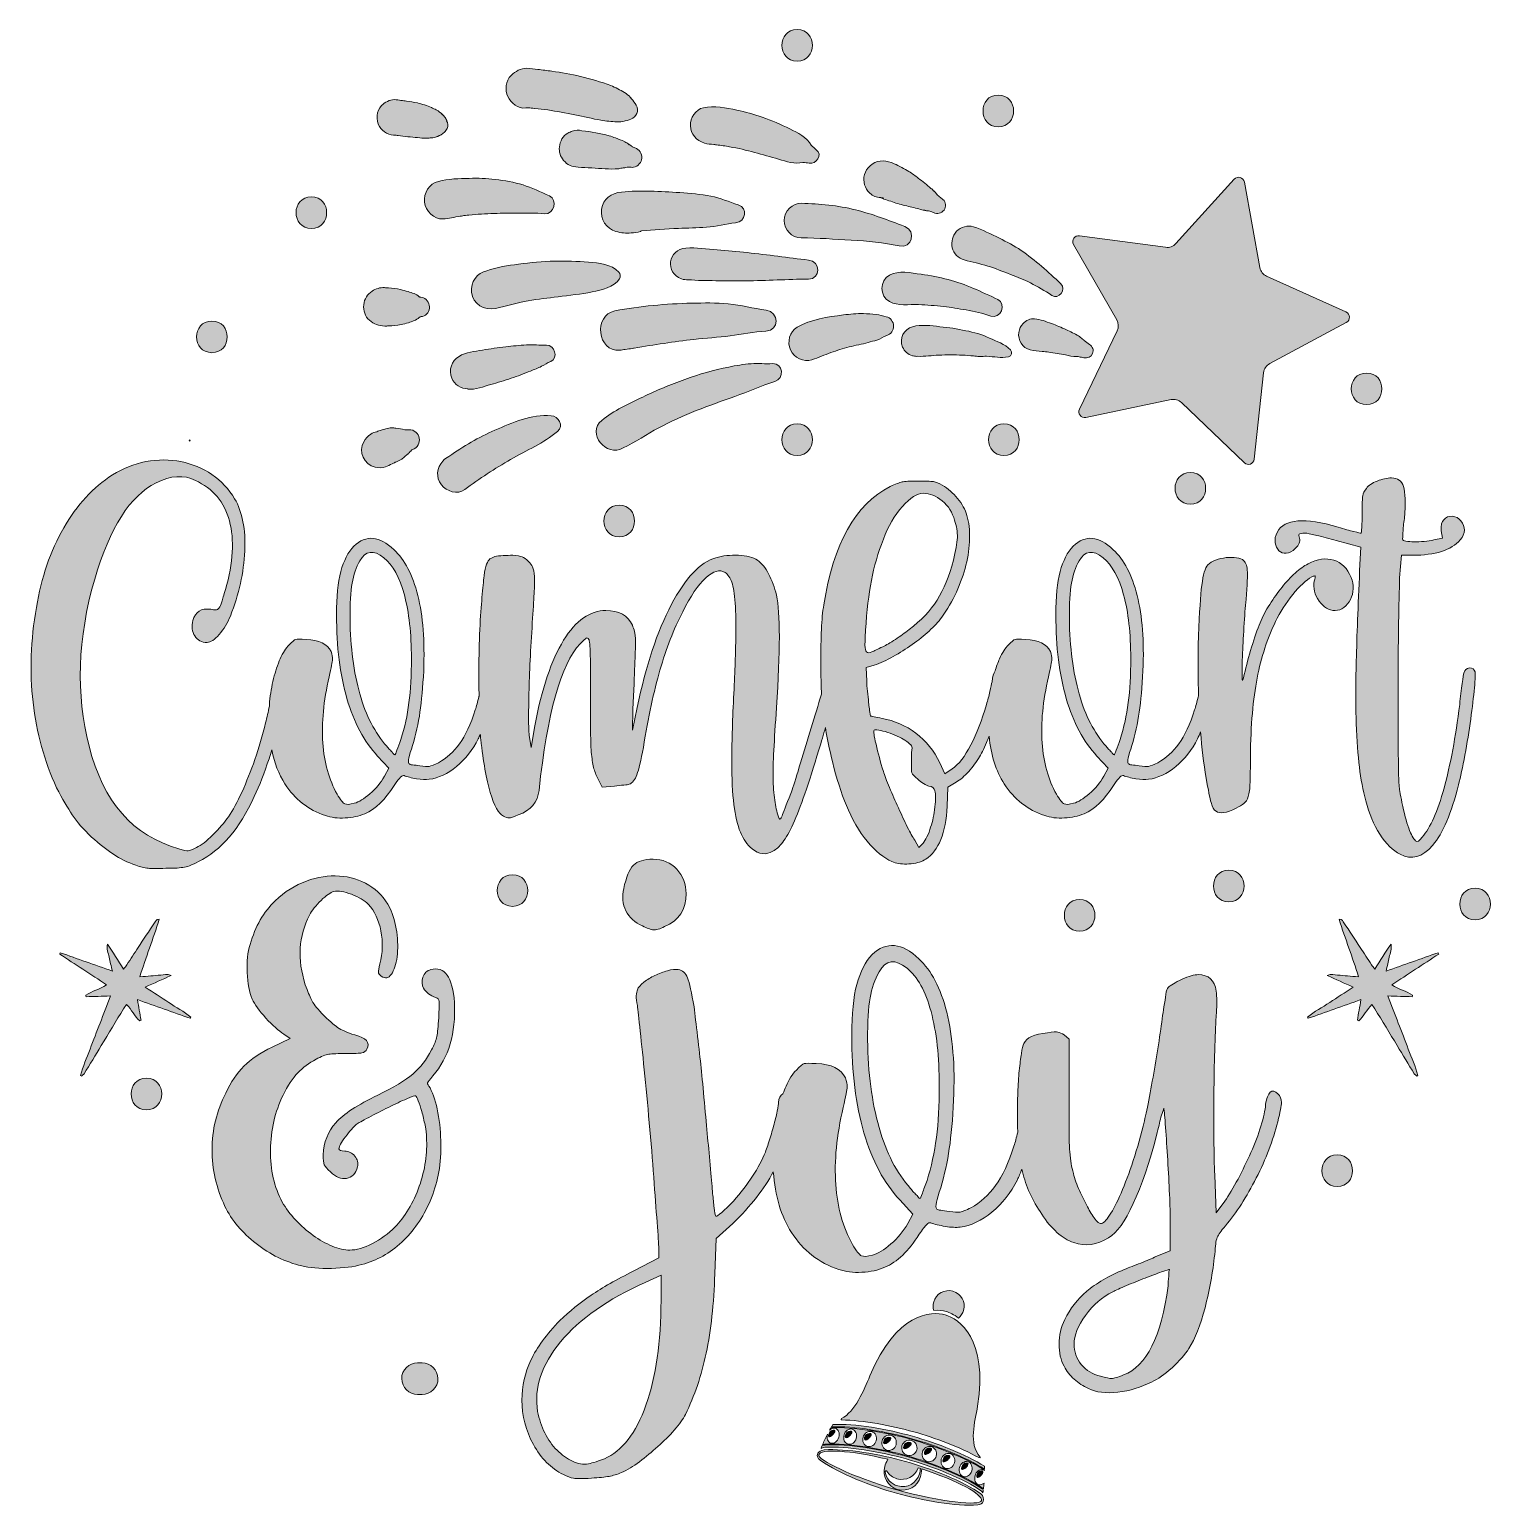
# Model space of a CAD drawing. Header units: inches. Extents: x 66 to 1016, y -1019 to -62.
import ezdxf

# ---------------------------------------------------------------- set-up
doc = ezdxf.new("R2010")
doc.units = ezdxf.units.IN
doc.header["$MEASUREMENT"] = 0
doc.layers.add('Layer 1', color=7, linetype='Continuous')

# ---------------------------------------------------------------- blocks, each defined once
blk = doc.blocks.new('block 2')
at = {"layer": 'Layer 1', "true_color": 0xffffff}
h = blk.add_hatch(color=7, dxfattribs=at)
h.dxf.hatch_style = 2
edge = h.paths.add_edge_path()
edge.add_spline(control_points=[(563.64, -82.58), (576.82, -82.58), (576.85, -62.09), (563.64, -62.09), (550.45, -62.09), (550.43, -82.58), (563.64, -82.58)], knot_values=[0, 0, 0, 0, 1, 1, 1, 2, 2, 2, 2], degree=3, periodic=1)
h = blk.add_hatch(color=7, dxfattribs=at)
h.dxf.hatch_style = 2
edge = h.paths.add_edge_path()
edge.add_spline(control_points=[(387.85, -112.91), (389.04, -112.78), (390.13, -112.82), (391.33, -112.93), (392.04, -112.99), (392.76, -113.06), (393.48, -113.13), (393.6, -113.14), (393.64, -113.14), (393.74, -113.15), (396.5, -113.46), (399.26, -113.8), (402.01, -114.2), (407.91, -115.04), (413.73, -116.23), (419.58, -117.29), (425.25, -118.32), (430.85, -119.9), (436.52, -120.85), (439.89, -121.41), (443.32, -121.66), (446.72, -121.96), (448.27, -122.09), (450.84, -121.57), (451.5, -121.43), (452.25, -121.27), (454.52, -120.72), (455.91, -120.21), (459.72, -118.8), (461.39, -114.67), (459.31, -111.08), (458.43, -109.55), (457.46, -108.24), (456.3, -106.9), (455.89, -106.48), (455.84, -106.43), (456.16, -106.75), (456.66, -107.25), (456.45, -106.99), (455.54, -105.96), (454.47, -104.67), (453.16, -103.83), (451.76, -102.95), (448.93, -101.19), (445.98, -99.58), (442.87, -98.39), (436.55, -95.99), (429.89, -94), (423.3, -92.48), (417.16, -91.07), (410.93, -89.99), (404.7, -89.09), (401.67, -88.65), (398.63, -88.27), (395.59, -87.94), (393.33, -87.69), (390.84, -87.24), (388.53, -87.21), (384.47, -87.16), (381.14, -89.14), (378.33, -91.83), (374.74, -95.28), (374.27, -101.25), (376.22, -105.53), (378.14, -109.73), (382.95, -113.43), (387.85, -112.91)], knot_values=[0, 0, 0, 0, 1, 1, 1, 2, 2, 2, 3, 3, 3, 4, 4, 4, 5, 5, 5, 6, 6, 6, 7, 7, 7, 8, 8, 8, 9, 9, 9, 10, 10, 10, 11, 11, 11, 12, 12, 12, 13, 13, 13, 14, 14, 14, 15, 15, 15, 16, 16, 16, 17, 17, 17, 18, 18, 18, 19, 19, 19, 20, 20, 20, 21, 21, 21, 22, 22, 22, 22], degree=3, periodic=1)
h = blk.add_hatch(color=7, dxfattribs=at)
h.dxf.hatch_style = 2
edge = h.paths.add_edge_path()
edge.add_spline(control_points=[(693.91, -125.03), (707.1, -125.03), (707.12, -104.54), (693.91, -104.54), (680.72, -104.54), (680.7, -125.03), (693.91, -125.03)], knot_values=[0, 0, 0, 0, 1, 1, 1, 2, 2, 2, 2], degree=3, periodic=1)
h = blk.add_hatch(color=7, dxfattribs=at)
h.dxf.hatch_style = 2
edge = h.paths.add_edge_path()
edge.add_spline(control_points=[(297.6, -129.19), (299.68, -130.31), (301.59, -130.39), (303.84, -130.6), (304.26, -130.64), (304.68, -130.69), (305.1, -130.73), (309.32, -131.2), (313.51, -131.81), (317.75, -132.11), (319.58, -132.25), (321.42, -132.52), (323.25, -132.38), (324.17, -132.31), (325.07, -132.37), (325.99, -132.33), (328.38, -132.23), (330.22, -131.59), (332.35, -130.55), (331.65, -130.87), (330.95, -131.19), (330.24, -131.51), (332.25, -130.82), (333.72, -130.04), (335.11, -128.51), (335.87, -127.94), (336.5, -127.25), (336.9, -126.21), (337.49, -124.66), (337.5, -122.64), (336.44, -121.25), (336.94, -121.54), (336.88, -121.26), (336.24, -120.41), (336.07, -119.96), (335.87, -119.54), (335.62, -119.14), (335.06, -118.3), (334.31, -117.63), (333.61, -116.91), (333.61, -116.91), (333.9, -117.26), (333.9, -117.26), (332.74, -115.99), (331.46, -114.97), (329.8, -114.16), (328.77, -113.65), (327.76, -113.11), (326.72, -112.62), (323.98, -111.3), (320.56, -110.38), (317.58, -109.67), (315.28, -109.12), (312.88, -108.81), (310.53, -108.46), (309.35, -108.28), (308.17, -108.11), (306.99, -107.96), (305.63, -107.78), (304.03, -107.45), (302.75, -107.48), (299.37, -107.57), (296.73, -109.1), (294.36, -111.39), (292.65, -113.04), (291.78, -115.52), (291.54, -117.81), (291.28, -120.23), (291.71, -122.85), (293.1, -124.92), (294.27, -126.65), (295.73, -128.2), (297.6, -129.19)], knot_values=[0, 0, 0, 0, 1, 1, 1, 2, 2, 2, 3, 3, 3, 4, 4, 4, 5, 5, 5, 6, 6, 6, 7, 7, 7, 8, 8, 8, 9, 9, 9, 10, 10, 10, 11, 11, 11, 12, 12, 12, 13, 13, 13, 14, 14, 14, 15, 15, 15, 16, 16, 16, 17, 17, 17, 18, 18, 18, 19, 19, 19, 20, 20, 20, 21, 21, 21, 22, 22, 22, 23, 23, 23, 24, 24, 24, 24], degree=3, periodic=1)
h = blk.add_hatch(color=7, dxfattribs=at)
h.dxf.hatch_style = 2
edge = h.paths.add_edge_path()
edge.add_spline(control_points=[(503.54, -135.65), (505.5, -136.3), (507.58, -136.38), (509.62, -136.55), (509.9, -136.57), (510.06, -136.58), (510.19, -136.59), (510.61, -136.64), (511.04, -136.69), (511.46, -136.74), (514.28, -137.1), (517.08, -137.58), (519.88, -138.05), (525.32, -138.97), (530.7, -140.22), (536.02, -141.71), (541.17, -143.15), (546.35, -144.54), (551.47, -146.08), (556.66, -147.65), (562.14, -149.29), (567.4, -148.18), (568.72, -148.28), (570.03, -148.39), (571.33, -148.66), (575.93, -149.64), (580.39, -143.15), (576.01, -139.92), (574.8, -139.04), (573.79, -138.04), (572.73, -137.05), (570.01, -132), (563.85, -128.85), (558.93, -126.45), (553.07, -123.58), (547.13, -121.03), (540.96, -118.91), (535.58, -117.07), (530.1, -115.45), (524.54, -114.23), (517.58, -112.71), (509.87, -111.35), (502.86, -112.7), (497.99, -113.64), (494.08, -119.58), (494.42, -124.38), (494.81, -129.99), (498.32, -133.91), (503.54, -135.65)], knot_values=[0, 0, 0, 0, 1, 1, 1, 2, 2, 2, 3, 3, 3, 4, 4, 4, 5, 5, 5, 6, 6, 6, 7, 7, 7, 8, 8, 8, 9, 9, 9, 10, 10, 10, 11, 11, 11, 12, 12, 12, 13, 13, 13, 14, 14, 14, 15, 15, 15, 16, 16, 16, 16], degree=3, periodic=1)
h = blk.add_hatch(color=7, dxfattribs=at)
h.dxf.hatch_style = 2
edge = h.paths.add_edge_path()
edge.add_spline(control_points=[(457.43, -138.24), (456.92, -137.97), (456.79, -137.95), (457, -138.14), (456.88, -138.05), (456.76, -137.95), (456.64, -137.85), (455.97, -137.29), (455.26, -136.77), (454.52, -136.3), (453.86, -135.94), (453.83, -135.96), (454.44, -136.39), (455.01, -136.82), (455.02, -136.84), (454.45, -136.42), (453.66, -135.86), (452.87, -135.3), (452.08, -134.74), (450.14, -133.71), (447.95, -133.09), (445.89, -132.32), (444.57, -131.83), (443.25, -131.31), (441.89, -130.94), (436.06, -129.34), (430.19, -128.36), (424.2, -127.64), (422.1, -127.15), (420.02, -127.21), (417.95, -127.83), (416.98, -128.27), (416, -128.72), (415.03, -129.16), (411.83, -130.98), (410, -134.49), (409.63, -138.03), (409.27, -141.35), (410.16, -144.27), (412.3, -146.84), (414.79, -149.84), (417.88, -151.01), (421.71, -151.22), (427.59, -151.55), (433.47, -151.92), (439.34, -152.31), (442.13, -152.49), (445.12, -152.5), (447.91, -152.3), (447.4, -152.34), (453.74, -151.07), (450.25, -151.83), (451.32, -151.6), (452.45, -151.58), (453.53, -151.31), (453.65, -151.28), (453.77, -151.25), (453.89, -151.22), (453.94, -151.24), (454.01, -151.26), (454.34, -151.25), (455.09, -151.38), (455.93, -151.32), (456.68, -151.35), (459.42, -151.48), (462.31, -149.04), (462.82, -146.38), (463.34, -143.71), (462.26, -140.34), (459.58, -139.17), (458.9, -138.87), (458.15, -138.42), (457.43, -138.24)], knot_values=[0, 0, 0, 0, 1, 1, 1, 2, 2, 2, 3, 3, 3, 4, 4, 4, 5, 5, 5, 6, 6, 6, 7, 7, 7, 8, 8, 8, 9, 9, 9, 10, 10, 10, 11, 11, 11, 12, 12, 12, 13, 13, 13, 14, 14, 14, 15, 15, 15, 16, 16, 16, 17, 17, 17, 18, 18, 18, 19, 19, 19, 20, 20, 20, 21, 21, 21, 22, 22, 22, 23, 23, 23, 24, 24, 24, 24], degree=3, periodic=1)
h = blk.add_hatch(color=7, dxfattribs=at)
h.dxf.hatch_style = 2
edge = h.paths.add_edge_path()
edge.add_spline(control_points=[(609.48, -166.71), (610.98, -168.51), (613.33, -170.39), (615.74, -170.71), (617.09, -170.89), (618.46, -171.08), (619.84, -171.22), (618.8, -171.11), (617.76, -171), (616.73, -170.89), (618.13, -171.11), (619.51, -171.77), (620.85, -172.24), (622.33, -172.76), (623.83, -173.23), (625.32, -173.74), (628.38, -174.79), (631.43, -175.58), (634.57, -176.37), (637.56, -177.12), (640.64, -177.66), (643.56, -178.63), (644.2, -178.84), (644.61, -178.91), (645.33, -178.99), (646.47, -179.1), (646.65, -179.12), (645.87, -179.06), (645.33, -179), (645.27, -179.01), (645.68, -179.1), (646.39, -179.44), (647.32, -179.42), (648.1, -179.49), (648.12, -179.49), (649.19, -179.67), (649.5, -179.71), (650.32, -179.92), (651.19, -180.37), (651.97, -180.68), (654.45, -181.65), (657.09, -181.38), (658.75, -179.06), (660.17, -177.06), (660.16, -173.75), (658.07, -172.12), (657.35, -171.56), (656.62, -171.01), (655.91, -170.44), (655.63, -170.23), (654.63, -169.53), (654.17, -168.99), (654.29, -169.11), (654.35, -169.11), (654.05, -168.72), (653.71, -168.28), (652.93, -167.2), (652.27, -166.78), (652, -166.52), (651.98, -166.53), (652.17, -166.77), (651.89, -166.44), (651.62, -166.11), (651.35, -165.79), (651.02, -165.48), (650.62, -165.23), (650.26, -164.97), (648.88, -163.93), (647.71, -162.7), (646.37, -161.63), (644.97, -160.51), (643.54, -159.43), (642.11, -158.35), (640.14, -156.87), (638.19, -155.27), (636.05, -154.06), (634.51, -153.2), (632.96, -152.34), (631.4, -151.5), (629.76, -150.62), (628.1, -149.79), (626.41, -149.01), (621.83, -146.88), (616.59, -146.2), (612.19, -149.25), (608.28, -151.96), (606.17, -156.34), (606.94, -161.09), (607.29, -163.24), (608.09, -165.03), (609.48, -166.71)], knot_values=[0, 0, 0, 0, 1, 1, 1, 2, 2, 2, 3, 3, 3, 4, 4, 4, 5, 5, 5, 6, 6, 6, 7, 7, 7, 8, 8, 8, 9, 9, 9, 10, 10, 10, 11, 11, 11, 12, 12, 12, 13, 13, 13, 14, 14, 14, 15, 15, 15, 16, 16, 16, 17, 17, 17, 18, 18, 18, 19, 19, 19, 20, 20, 20, 21, 21, 21, 22, 22, 22, 23, 23, 23, 24, 24, 24, 25, 25, 25, 26, 26, 26, 27, 27, 27, 28, 28, 28, 29, 29, 29, 30, 30, 30, 30], degree=3, periodic=1)
h = blk.add_hatch(color=7, dxfattribs=at)
h.dxf.hatch_style = 2
edge = h.paths.add_edge_path()
edge.add_spline(control_points=[(322.27, -173.89), (322.98, -179.5), (328.15, -185.21), (334.29, -184.73), (338.01, -184.43), (341.62, -183.6), (345.3, -183.01), (346.4, -182.83), (347.51, -182.67), (348.61, -182.51), (348.73, -182.49), (348.78, -182.49), (348.88, -182.47), (349.58, -182.39), (350.29, -182.32), (350.99, -182.24), (356.38, -181.7), (361.83, -181.39), (367.25, -181.22), (372.65, -181.06), (378.04, -181.13), (383.44, -181.07), (389.12, -181.01), (394.13, -180.82), (399.93, -181.43), (405.97, -182.07), (408.79, -172.25), (403.14, -169.79), (397.45, -167.32), (391.67, -164.52), (386.03, -162.77), (380.17, -160.96), (374.11, -159.95), (368.04, -159.22), (362.44, -158.55), (356.87, -158.32), (351.24, -158.48), (344.78, -158.66), (337.49, -158.74), (331.26, -160.43), (325.22, -161.45), (321.57, -168.31), (322.27, -173.89)], knot_values=[0, 0, 0, 0, 1, 1, 1, 2, 2, 2, 3, 3, 3, 4, 4, 4, 5, 5, 5, 6, 6, 6, 7, 7, 7, 8, 8, 8, 9, 9, 9, 10, 10, 10, 11, 11, 11, 12, 12, 12, 13, 13, 13, 14, 14, 14, 14], degree=3, periodic=1)
h = blk.add_hatch(color=7, dxfattribs=at)
h.dxf.hatch_style = 2
edge = h.paths.add_edge_path()
edge.add_spline(control_points=[(770.64, -250.16), (771.88, -252.32), (771.97, -254.95), (770.89, -257.2), (770.89, -257.2), (746.46, -307.97), (746.46, -307.97), (745.1, -310.8), (747.57, -313.96), (750.64, -313.32), (750.64, -313.32), (805.8, -301.82), (805.8, -301.82), (808.24, -301.32), (810.78, -302.04), (812.58, -303.76), (812.58, -303.76), (853.32, -342.69), (853.32, -342.69), (855.59, -344.85), (859.35, -343.48), (859.69, -340.36), (859.69, -340.36), (865.81, -284.35), (865.81, -284.35), (866.08, -281.87), (867.55, -279.69), (869.75, -278.5), (869.75, -278.5), (919.36, -251.79), (919.36, -251.79), (922.12, -250.3), (921.97, -246.29), (919.11, -245), (919.11, -245), (867.73, -221.88), (867.73, -221.88), (865.46, -220.86), (863.84, -218.78), (863.39, -216.33), (863.39, -216.33), (853.31, -160.89), (853.31, -160.89), (852.75, -157.8), (848.89, -156.7), (846.78, -159.02), (846.78, -159.02), (808.91, -200.75), (808.91, -200.75), (807.24, -202.59), (804.76, -203.49), (802.29, -203.16), (802.29, -203.16), (746.45, -195.62), (746.45, -195.62), (743.35, -195.2), (741.1, -198.52), (742.66, -201.24), (742.66, -201.24), (770.64, -250.16), (770.64, -250.16)], knot_values=[0, 0, 0, 0, 1, 1, 1, 2, 2, 2, 3, 3, 3, 4, 4, 4, 5, 5, 5, 6, 6, 6, 7, 7, 7, 8, 8, 8, 9, 9, 9, 10, 10, 10, 11, 11, 11, 12, 12, 12, 13, 13, 13, 14, 14, 14, 15, 15, 15, 16, 16, 16, 17, 17, 17, 18, 18, 18, 19, 19, 19, 20, 20, 20, 20], degree=3, periodic=1)
h = blk.add_hatch(color=7, dxfattribs=at)
h.dxf.hatch_style = 2
edge = h.paths.add_edge_path()
edge.add_spline(control_points=[(248.93, -190.9), (262.12, -190.9), (262.14, -170.41), (248.93, -170.41), (235.75, -170.41), (235.73, -190.9), (248.93, -190.9)], knot_values=[0, 0, 0, 0, 1, 1, 1, 2, 2, 2, 2], degree=3, periodic=1)
h = blk.add_hatch(color=7, dxfattribs=at)
h.dxf.hatch_style = 2
edge = h.paths.add_edge_path()
edge.add_spline(control_points=[(436.92, -178.54), (436.02, -184.86), (439.92, -191.15), (446.21, -192.87), (449.72, -193.84), (452.83, -194.18), (455.99, -193.77), (458.02, -193.78), (460.14, -193.65), (462.05, -192.93), (462.32, -192.82), (462.48, -192.64), (462.73, -192.52), (470.7, -191.89), (478.66, -191.13), (486.65, -190.89), (492.75, -190.71), (498.8, -190.52), (504.88, -190.16), (511.33, -189.77), (517.43, -187.81), (523.77, -187.27), (530.2, -186.72), (532.27, -177.55), (525.42, -175.59), (519.43, -173.88), (513.94, -171.05), (507.73, -169.99), (501.02, -168.84), (494.36, -168.07), (487.57, -167.68), (475.17, -166.97), (462.2, -166.05), (449.82, -167.35), (443.29, -168.03), (437.89, -171.65), (436.92, -178.54)], knot_values=[0, 0, 0, 0, 1, 1, 1, 2, 2, 2, 3, 3, 3, 4, 4, 4, 5, 5, 5, 6, 6, 6, 7, 7, 7, 8, 8, 8, 9, 9, 9, 10, 10, 10, 11, 11, 11, 12, 12, 12, 12], degree=3, periodic=1)
h = blk.add_hatch(color=7, dxfattribs=at)
h.dxf.hatch_style = 2
edge = h.paths.add_edge_path()
edge.add_spline(control_points=[(555.18, -185.72), (555.39, -191.76), (559.99, -196.98), (566.25, -197.02), (577.1, -197.09), (587.83, -197.87), (598.64, -198.48), (609.15, -199.07), (619.5, -199.99), (629.77, -202.26), (638.12, -204.1), (641.01, -192.67), (633.26, -189.66), (622.78, -185.59), (612.33, -181.62), (601.42, -178.86), (590.18, -176.03), (578.04, -174.9), (566.49, -174.65), (560.64, -174.52), (554.97, -179.73), (555.18, -185.72)], knot_values=[0, 0, 0, 0, 1, 1, 1, 2, 2, 2, 3, 3, 3, 4, 4, 4, 5, 5, 5, 6, 6, 6, 7, 7, 7, 7], degree=3, periodic=1)
h = blk.add_hatch(color=7, dxfattribs=at)
h.dxf.hatch_style = 2
edge = h.paths.add_edge_path()
edge.add_spline(control_points=[(671.85, -211.31), (676.93, -212.64), (682.05, -213.72), (687.08, -215.26), (692.07, -216.79), (696.84, -218.84), (701.71, -220.7), (706.66, -222.59), (710.22, -223.93), (714.67, -226.21), (719.48, -228.68), (724.12, -231.21), (728.59, -234.26), (733.09, -237.33), (738.22, -230.46), (734.35, -226.75), (726.27, -219.02), (717.9, -211.54), (708.7, -205.14), (704.31, -202.08), (699.42, -199.67), (694.66, -197.25), (689.23, -194.49), (683.58, -191.78), (677.79, -189.88), (674.25, -188.71), (669.42, -189.91), (666.94, -192.75), (664.07, -196.03), (663.39, -199.19), (664.07, -203.44), (664.67, -207.16), (668.36, -210.39), (671.85, -211.31)], knot_values=[0, 0, 0, 0, 1, 1, 1, 2, 2, 2, 3, 3, 3, 4, 4, 4, 5, 5, 5, 6, 6, 6, 7, 7, 7, 8, 8, 8, 9, 9, 9, 10, 10, 10, 11, 11, 11, 11], degree=3, periodic=1)
h = blk.add_hatch(color=7, dxfattribs=at)
h.dxf.hatch_style = 2
edge = h.paths.add_edge_path()
edge.add_spline(control_points=[(571.01, -211.39), (557.74, -210.08), (544.59, -207.89), (531.3, -206.59), (524.81, -205.96), (518.32, -205.2), (511.81, -204.78), (505.2, -204.34), (498.17, -203.17), (491.57, -203.65), (480.06, -204.5), (477.62, -219.69), (488.74, -223.62), (490.08, -224.09), (491.51, -224.2), (492.93, -224.13), (498.86, -224.71), (504.93, -224.59), (510.85, -224.76), (517.35, -224.95), (523.86, -224.83), (530.36, -224.81), (543.89, -224.77), (557.36, -223.82), (570.88, -223.76), (578.97, -223.72), (578.82, -212.16), (571.01, -211.39)], knot_values=[0, 0, 0, 0, 1, 1, 1, 2, 2, 2, 3, 3, 3, 4, 4, 4, 5, 5, 5, 6, 6, 6, 7, 7, 7, 8, 8, 8, 9, 9, 9, 9], degree=3, periodic=1)
h = blk.add_hatch(color=7, dxfattribs=at)
h.dxf.hatch_style = 2
edge = h.paths.add_edge_path()
edge.add_spline(control_points=[(448.6, -223.59), (449.58, -222.19), (449.02, -220.34), (448.02, -219.17), (443.71, -214.08), (434.67, -213.28), (428.46, -212.78), (421.18, -212.2), (413.9, -211.95), (406.61, -212.09), (398.75, -212.25), (390.94, -213.05), (383.15, -214.09), (376.36, -215), (369.1, -215.94), (362.61, -218.28), (356.32, -219.36), (351.88, -225.95), (352.66, -232.2), (353.62, -239.84), (360.79, -244.4), (368.2, -242.78), (375.31, -241.21), (382.2, -239.02), (389.41, -237.78), (395.94, -236.66), (402.01, -235.98), (408.71, -235.18), (416.11, -234.29), (423.52, -233.39), (430.86, -232.04), (437.03, -230.91), (444.85, -229), (448.6, -223.59)], knot_values=[0, 0, 0, 0, 1, 1, 1, 2, 2, 2, 3, 3, 3, 4, 4, 4, 5, 5, 5, 6, 6, 6, 7, 7, 7, 8, 8, 8, 9, 9, 9, 10, 10, 10, 11, 11, 11, 11], degree=3, periodic=1)
h = blk.add_hatch(color=7, dxfattribs=at)
h.dxf.hatch_style = 2
edge = h.paths.add_edge_path()
edge.add_spline(control_points=[(623.39, -221.15), (616.87, -224.57), (616.9, -234.93), (623.39, -238.35), (628.94, -241.27), (636.11, -240), (642.24, -240.26), (647.67, -240.48), (653.14, -240.89), (658.55, -241.51), (663.16, -242.03), (668.13, -242.92), (673.11, -243.74), (678.57, -244.64), (683.8, -245.89), (689.04, -247.69), (695.3, -249.82), (699.64, -239.82), (693.57, -236.92), (683.11, -231.91), (672.76, -227.03), (661.51, -224.03), (655.71, -222.48), (649.88, -221.4), (643.93, -220.59), (637.39, -219.7), (629.43, -217.98), (623.39, -221.15)], knot_values=[0, 0, 0, 0, 1, 1, 1, 2, 2, 2, 3, 3, 3, 4, 4, 4, 5, 5, 5, 6, 6, 6, 7, 7, 7, 8, 8, 8, 9, 9, 9, 9], degree=3, periodic=1)
h = blk.add_hatch(color=7, dxfattribs=at)
h.dxf.hatch_style = 2
edge = h.paths.add_edge_path()
edge.add_spline(control_points=[(286.55, -250.41), (289.47, -252.79), (292.62, -254.09), (296.42, -254.14), (297.28, -254.15), (298.14, -254.1), (299, -254.08), (301.74, -254.01), (304.33, -253.75), (307.04, -253.15), (308.65, -252.8), (310.26, -252.46), (311.83, -251.98), (314.25, -251.24), (316.9, -250.32), (318.86, -248.61), (319.03, -248.5), (319.19, -248.37), (319.35, -248.25), (319.89, -248.12), (320.44, -248.01), (320.97, -247.9), (323.57, -247.35), (325.67, -244.26), (325.49, -241.66), (325.3, -238.98), (323.44, -236.09), (320.61, -235.63), (320.15, -235.55), (319.62, -235.4), (319.15, -235.39), (319.05, -235.32), (318.94, -235.25), (318.84, -235.19), (316.93, -233.41), (314.06, -232.59), (311.67, -231.85), (309.99, -231.33), (308.29, -230.91), (306.59, -230.47), (304.05, -229.83), (301.45, -229.7), (298.85, -229.48), (297.99, -229.41), (297.13, -229.31), (296.26, -229.25), (293.58, -229.06), (290.51, -229.95), (288.3, -231.48), (285.17, -233.64), (283.28, -236.59), (282.88, -240.37), (282.5, -243.97), (283.63, -248.02), (286.55, -250.41)], knot_values=[0, 0, 0, 0, 1, 1, 1, 2, 2, 2, 3, 3, 3, 4, 4, 4, 5, 5, 5, 6, 6, 6, 7, 7, 7, 8, 8, 8, 9, 9, 9, 10, 10, 10, 11, 11, 11, 12, 12, 12, 13, 13, 13, 14, 14, 14, 15, 15, 15, 16, 16, 16, 17, 17, 17, 18, 18, 18, 18], degree=3, periodic=1)
h = blk.add_hatch(color=7, dxfattribs=at)
h.dxf.hatch_style = 2
edge = h.paths.add_edge_path()
edge.add_spline(control_points=[(448.79, -269.81), (449.97, -269.7), (451.08, -269.46), (452.23, -269.3), (452.23, -269.3), (452.24, -269.37), (452.24, -269.37), (453.81, -269.12), (455.37, -268.87), (456.94, -268.61), (457.32, -268.54), (457.71, -268.49), (458.1, -268.42), (470.96, -266.31), (483.76, -264.19), (496.76, -262.83), (504.54, -262.01), (512.35, -261.45), (520.12, -260.53), (527.84, -259.62), (535.62, -257.84), (543.37, -257.5), (552.36, -257.1), (552.06, -244.97), (543.51, -243.83), (535.27, -242.74), (527.28, -240.55), (518.95, -239.78), (511.08, -239.04), (503.14, -239.14), (495.26, -239.34), (478.77, -239.77), (461.82, -241.23), (445.61, -244.31), (431.43, -247), (434.17, -271.11), (448.79, -269.81)], knot_values=[0, 0, 0, 0, 1, 1, 1, 2, 2, 2, 3, 3, 3, 4, 4, 4, 5, 5, 5, 6, 6, 6, 7, 7, 7, 8, 8, 8, 9, 9, 9, 10, 10, 10, 11, 11, 11, 12, 12, 12, 12], degree=3, periodic=1)
h = blk.add_hatch(color=7, dxfattribs=at)
h.dxf.hatch_style = 2
edge = h.paths.add_edge_path()
edge.add_spline(control_points=[(597.39, -267.71), (601.43, -266.68), (605.52, -265.9), (609.54, -264.79), (611.45, -264.27), (613.41, -263.85), (615.29, -263.23), (617.54, -262.5), (619.5, -261.17), (621.64, -260.3), (624.24, -259.24), (626.19, -257.06), (626.11, -254.11), (626.04, -251.4), (624, -248.69), (621.28, -248.14), (619.08, -247.7), (617.07, -246.87), (614.8, -246.57), (612.06, -246.2), (609.29, -246.17), (606.53, -246.1), (602.18, -246), (597.85, -246.43), (593.54, -246.95), (583.5, -248.17), (572.52, -249.77), (563.62, -254.92), (558.59, -257.83), (557.03, -264.54), (559.33, -269.58), (561.7, -274.77), (567.64, -277.66), (573.22, -275.94), (577.34, -274.67), (581.34, -272.79), (585.42, -271.35), (589.35, -269.97), (593.34, -268.75), (597.39, -267.71)], knot_values=[0, 0, 0, 0, 1, 1, 1, 2, 2, 2, 3, 3, 3, 4, 4, 4, 5, 5, 5, 6, 6, 6, 7, 7, 7, 8, 8, 8, 9, 9, 9, 10, 10, 10, 11, 11, 11, 12, 12, 12, 13, 13, 13, 13], degree=3, periodic=1)
h = blk.add_hatch(color=7, dxfattribs=at)
h.dxf.hatch_style = 2
edge = h.paths.add_edge_path()
edge.add_spline(control_points=[(184.53, -271.4), (197.72, -271.4), (197.74, -250.91), (184.53, -250.91), (171.34, -250.91), (171.32, -271.4), (184.53, -271.4)], knot_values=[0, 0, 0, 0, 1, 1, 1, 2, 2, 2, 2], degree=3, periodic=1)
h = blk.add_hatch(color=7, dxfattribs=at)
h.dxf.hatch_style = 2
edge = h.paths.add_edge_path()
edge.add_spline(control_points=[(638.87, -273.5), (639.83, -273.72), (640.8, -273.83), (641.79, -273.75), (646.32, -273.9), (650.91, -273.15), (655.44, -272.99), (660.48, -272.82), (665.54, -272.78), (670.58, -273), (673.01, -273.11), (675.43, -273.27), (677.85, -273.49), (679.13, -273.61), (680.42, -273.81), (681.7, -273.89), (683.26, -273.99), (684.82, -273.65), (686.34, -273.72), (691.02, -273.94), (695.71, -275), (700.46, -274.15), (702.62, -273.76), (703.05, -270.92), (701.71, -269.51), (698, -265.63), (692.88, -264.23), (688.19, -261.9), (683.36, -259.5), (678.13, -258.26), (672.82, -257.14), (667.31, -255.97), (661.73, -255.09), (656.12, -254.55), (650.54, -254.02), (643.8, -252.93), (638.36, -254.57), (632.72, -256.26), (629.61, -262.2), (631.9, -267.74), (633.09, -270.6), (635.51, -272.57), (638.28, -273.36), (638.27, -273.39), (638.26, -273.42), (638.25, -273.45), (638.45, -273.49), (638.66, -273.48), (638.87, -273.5)], knot_values=[0, 0, 0, 0, 1, 1, 1, 2, 2, 2, 3, 3, 3, 4, 4, 4, 5, 5, 5, 6, 6, 6, 7, 7, 7, 8, 8, 8, 9, 9, 9, 10, 10, 10, 11, 11, 11, 12, 12, 12, 13, 13, 13, 14, 14, 14, 15, 15, 15, 16, 16, 16, 16], degree=3, periodic=1)
h = blk.add_hatch(color=7, dxfattribs=at)
h.dxf.hatch_style = 2
edge = h.paths.add_edge_path()
edge.add_spline(control_points=[(717.4, -249.4), (715.02, -249.12), (711.57, -250.71), (709.99, -252.44), (708.46, -254.12), (707.5, -256.01), (707.18, -258.28), (706.48, -263.22), (709.54, -268.37), (714.54, -269.64), (717.04, -270.27), (719.73, -270.27), (722.29, -270.53), (723.73, -270.67), (725.17, -270.86), (726.61, -271.05), (730.24, -271.58), (733.88, -272.18), (737.49, -272.88), (739.78, -273.32), (742.21, -274.11), (744.55, -273.91), (744.8, -273.89), (744.89, -273.87), (744.92, -273.86), (745.35, -273.9), (745.78, -274), (746.2, -274.08), (747.27, -274.26), (748.34, -274.46), (749.41, -274.67), (751.71, -275.12), (754.06, -274.22), (754.98, -271.94), (755.92, -269.59), (754.96, -267.52), (753.04, -266.06), (751.88, -265.18), (750.7, -264.31), (749.52, -263.46), (749.24, -263.25), (749.15, -263.14), (749.22, -263.18), (748.99, -262.97), (748.76, -262.77), (748.53, -262.57), (747.7, -261.83), (746.83, -261.13), (745.87, -260.58), (743.32, -259.11), (740.68, -257.7), (737.99, -256.5), (734.82, -255.08), (731.61, -253.75), (728.36, -252.53), (724.76, -251.17), (721.24, -249.86), (717.4, -249.4)], knot_values=[0, 0, 0, 0, 1, 1, 1, 2, 2, 2, 3, 3, 3, 4, 4, 4, 5, 5, 5, 6, 6, 6, 7, 7, 7, 8, 8, 8, 9, 9, 9, 10, 10, 10, 11, 11, 11, 12, 12, 12, 13, 13, 13, 14, 14, 14, 15, 15, 15, 16, 16, 16, 17, 17, 17, 18, 18, 18, 19, 19, 19, 19], degree=3, periodic=1)
h = blk.add_hatch(color=7, dxfattribs=at)
h.dxf.hatch_style = 2
edge = h.paths.add_edge_path()
edge.add_spline(control_points=[(365.2, -292.01), (369.65, -290.8), (374, -289.4), (378.38, -287.94), (382.61, -286.53), (386.74, -284.96), (390.88, -283.29), (393.25, -282.34), (395.7, -281.46), (397.95, -280.24), (399.97, -279.14), (401.86, -277.97), (403.98, -277.04), (409.18, -274.77), (406.49, -266.35), (401.19, -266.51), (396.88, -266.63), (392.64, -266.11), (388.27, -266.37), (383.76, -266.65), (379.31, -267.04), (374.83, -267.59), (369.81, -268.2), (364.81, -268.82), (359.83, -269.71), (354.84, -270.6), (348.91, -270.96), (344.58, -273.77), (339.8, -276.88), (337.68, -282.56), (339.9, -287.91), (341.64, -292.12), (345.77, -294.74), (350.23, -294.8), (350.21, -294.85), (350.2, -294.91), (350.18, -294.96), (354.96, -295.6), (360.6, -293.27), (365.2, -292.01)], knot_values=[0, 0, 0, 0, 1, 1, 1, 2, 2, 2, 3, 3, 3, 4, 4, 4, 5, 5, 5, 6, 6, 6, 7, 7, 7, 8, 8, 8, 9, 9, 9, 10, 10, 10, 11, 11, 11, 12, 12, 12, 13, 13, 13, 13], degree=3, periodic=1)
h = blk.add_hatch(color=7, dxfattribs=at)
h.dxf.hatch_style = 2
edge = h.paths.add_edge_path()
edge.add_spline(control_points=[(749.22, -263.18), (749.3, -263.26), (749.39, -263.33), (749.47, -263.41), (749.33, -263.26), (749.26, -263.2), (749.22, -263.18)], knot_values=[0, 0, 0, 0, 1, 1, 1, 2, 2, 2, 2], degree=3, periodic=1)
h = blk.add_hatch(color=7, dxfattribs=at)
h.dxf.hatch_style = 2
edge = h.paths.add_edge_path()
edge.add_spline(control_points=[(498.26, -308.95), (506.54, -305.7), (514.86, -302.65), (523.27, -299.75), (531.99, -296.74), (540.49, -292.72), (549.22, -290.05), (555.32, -288.19), (554.69, -278.14), (547.78, -278.47), (543.07, -278.7), (538.44, -278.24), (533.77, -278.57), (528.88, -278.92), (524.08, -279.74), (519.29, -280.69), (509.62, -282.62), (500.07, -285.33), (490.81, -288.72), (481.57, -292.11), (472.45, -295.92), (463.57, -300.14), (454.51, -304.45), (444.87, -308.91), (437.05, -315.24), (426.9, -323.47), (439.96, -339.51), (450.85, -333.11), (458.83, -329.5), (466.18, -324.1), (473.99, -320.06), (481.89, -315.97), (489.98, -312.2), (498.26, -308.95)], knot_values=[0, 0, 0, 0, 1, 1, 1, 2, 2, 2, 3, 3, 3, 4, 4, 4, 5, 5, 5, 6, 6, 6, 7, 7, 7, 8, 8, 8, 9, 9, 9, 10, 10, 10, 11, 11, 11, 11], degree=3, periodic=1)
h = blk.add_hatch(color=7, dxfattribs=at)
h.dxf.hatch_style = 2
edge = h.paths.add_edge_path()
edge.add_spline(control_points=[(932.5, -305.07), (945.69, -305.07), (945.71, -284.58), (932.5, -284.58), (919.31, -284.58), (919.29, -305.07), (932.5, -305.07)], knot_values=[0, 0, 0, 0, 1, 1, 1, 2, 2, 2, 2], degree=3, periodic=1)
h = blk.add_hatch(color=7, dxfattribs=at)
h.dxf.hatch_style = 2
edge = h.paths.add_edge_path()
edge.add_spline(control_points=[(334.02, -341.57), (330.17, -346.05), (329.38, -352.16), (333.13, -357.01), (336.36, -361.2), (343.6, -363.59), (348.3, -360.05), (357.75, -352.91), (367.82, -346.55), (378.03, -340.56), (388.25, -334.56), (399.4, -330.09), (408.47, -322.36), (412.67, -318.78), (408.98, -312.58), (404.32, -312.21), (391.56, -311.22), (379.2, -316.67), (367.74, -321.63), (357.2, -326.18), (347.45, -332.02), (338.07, -338.59), (336.53, -339.34), (335.11, -340.29), (334.02, -341.57)], knot_values=[0, 0, 0, 0, 1, 1, 1, 2, 2, 2, 3, 3, 3, 4, 4, 4, 5, 5, 5, 6, 6, 6, 7, 7, 7, 8, 8, 8, 8], degree=3, periodic=1)
h = blk.add_hatch(color=7, dxfattribs=at)
h.dxf.hatch_style = 2
edge = h.paths.add_edge_path()
edge.add_spline(control_points=[(290.21, -345.53), (292.4, -346.05), (294.89, -346.02), (297.06, -345.36), (298.52, -344.92), (299.86, -344.03), (301.23, -343.35), (301.9, -343.03), (302.57, -342.72), (303.24, -342.41), (303.53, -342.28), (303.81, -342.15), (304.1, -342.03), (305.28, -341.52), (306.51, -341.12), (307.55, -340.36), (308.25, -339.86), (308.85, -339.26), (309.47, -338.67), (310.14, -338.14), (310.8, -337.6), (311.44, -337.03), (311.53, -336.92), (311.6, -336.81), (311.68, -336.7), (312.02, -336.34), (312.41, -336.06), (312.76, -335.72), (313.13, -335.36), (313.46, -334.92), (313.76, -334.46), (313.94, -334.38), (314.12, -334.3), (314.3, -334.22), (315.89, -333.53), (317.41, -332.67), (318.2, -331.02), (318.84, -329.69), (319.08, -328.34), (318.84, -326.87), (318.34, -323.8), (315.51, -321.06), (312.22, -321.32), (311.26, -321.39), (310.32, -321.36), (309.39, -321.37), (307.59, -320.7), (305.64, -320.41), (303.73, -320.29), (302.82, -320.15), (301.91, -320.01), (300.99, -320.05), (299.64, -320.11), (298.46, -320.41), (297.21, -320.76), (296.18, -321.04), (295.15, -321.35), (294.12, -321.66), (293.17, -321.95), (292.22, -322.27), (291.27, -322.57), (289.85, -323.02), (288.87, -323.26), (287.38, -324.18), (285.36, -325.43), (284, -327.06), (282.82, -329.08), (279.11, -335.46), (283.29, -343.87), (290.21, -345.53)], knot_values=[0, 0, 0, 0, 1, 1, 1, 2, 2, 2, 3, 3, 3, 4, 4, 4, 5, 5, 5, 6, 6, 6, 7, 7, 7, 8, 8, 8, 9, 9, 9, 10, 10, 10, 11, 11, 11, 12, 12, 12, 13, 13, 13, 14, 14, 14, 15, 15, 15, 16, 16, 16, 17, 17, 17, 18, 18, 18, 19, 19, 19, 20, 20, 20, 21, 21, 21, 22, 22, 22, 23, 23, 23, 23], degree=3, periodic=1)
h = blk.add_hatch(color=7, dxfattribs=at)
h.dxf.hatch_style = 2
edge = h.paths.add_edge_path()
edge.add_spline(control_points=[(563.64, -338), (576.82, -338), (576.85, -317.51), (563.64, -317.51), (550.45, -317.51), (550.43, -338), (563.64, -338)], knot_values=[0, 0, 0, 0, 1, 1, 1, 2, 2, 2, 2], degree=3, periodic=1)
h = blk.add_hatch(color=7, dxfattribs=at)
h.dxf.hatch_style = 2
edge = h.paths.add_edge_path()
edge.add_spline(control_points=[(697.57, -338), (710.76, -338), (710.78, -317.51), (697.57, -317.51), (684.38, -317.51), (684.36, -338), (697.57, -338)], knot_values=[0, 0, 0, 0, 1, 1, 1, 2, 2, 2, 2], degree=3, periodic=1)
h = blk.add_hatch(color=7, dxfattribs=at)
h.dxf.hatch_style = 2
edge = h.paths.add_edge_path()
edge.add_spline(control_points=[(170.12, -328.67), (170.59, -328.53), (170.37, -327.81), (169.9, -327.95), (169.44, -328.09), (169.66, -328.81), (170.12, -328.67)], knot_values=[0, 0, 0, 0, 1, 1, 1, 2, 2, 2, 2], degree=3, periodic=1)
h = blk.add_hatch(color=7, dxfattribs=at)
h.dxf.hatch_style = 2
edge = h.paths.add_edge_path()
edge.add_spline(control_points=[(899.16, -416.15), (899.29, -416.41), (899.1, -417.47), (898.57, -419.33), (897.77, -423.84), (898.83, -428.14), (901.75, -432.25), (904.66, -436.36), (908.11, -438.41), (912.08, -438.41), (914.2, -438.41), (916.12, -437.75), (917.85, -436.42), (919.57, -435.1), (920.96, -433.38), (922.02, -431.25), (923.08, -429.13), (923.68, -426.82), (923.81, -424.3), (923.94, -421.78), (923.48, -419.33), (922.42, -416.94), (920.04, -411.11), (916.32, -407.4), (911.29, -405.81), (906.25, -404.22), (900.69, -405.01), (894.59, -408.19), (891.94, -409.52), (889.16, -411.51), (886.24, -414.16), (883.32, -416.81), (880.48, -419.86), (877.7, -423.3), (874.91, -426.75), (872.26, -430.46), (869.74, -434.43), (867.22, -438.41), (865.17, -442.39), (863.58, -446.36), (861.72, -450.6), (859.86, -455.84), (858.01, -462.07), (856.16, -468.3), (854.57, -474.19), (853.24, -479.76), (852.45, -483.21), (851.98, -484.4), (851.85, -483.34), (851.71, -482.28), (851.78, -477.11), (852.05, -467.83), (852.31, -462.53), (852.65, -456.3), (853.04, -449.15), (853.44, -441.99), (853.9, -436.02), (854.44, -431.25), (855.23, -421.71), (855.49, -415.35), (855.23, -412.17), (854.96, -408.99), (853.9, -406.74), (852.05, -405.41), (850.72, -404.62), (848.93, -404.16), (846.68, -404.02), (844.43, -403.89), (842.11, -404.02), (839.72, -404.42), (837.34, -404.81), (835.15, -405.48), (833.17, -406.41), (831.18, -407.34), (829.78, -408.46), (828.99, -409.78), (827.4, -412.17), (826.21, -417.14), (825.41, -424.69), (824.62, -432.25), (823.96, -444.24), (823.42, -460.67), (823.25, -472.37), (823.33, -483.24), (823.64, -493.4), (823.57, -493.69), (823.5, -493.97), (823.43, -494.27), (822.63, -497.59), (821.84, -500.43), (821.04, -502.82), (818.12, -512.1), (814.74, -519.39), (810.9, -524.69), (807.06, -529.99), (802.49, -534.1), (797.19, -537.01), (794.53, -538.34), (792.55, -539.14), (791.22, -539.4), (789.89, -539.66), (787.91, -539.53), (785.26, -539), (783.4, -538.74), (781.81, -538.54), (780.49, -538.4), (779.16, -538.27), (778.36, -537.94), (778.1, -537.41), (777.31, -536.61), (778.1, -532.77), (780.49, -525.88), (782.61, -518.72), (784.2, -511.5), (785.26, -504.21), (786.31, -496.92), (787.11, -487.98), (787.64, -477.37), (788.44, -458.29), (787.17, -442.06), (783.84, -428.67), (780.5, -415.29), (775.36, -405.41), (768.42, -399.05), (759.08, -390.04), (750.4, -389.25), (742.4, -396.66), (738.66, -400.64), (735.85, -406.14), (733.99, -413.16), (732.12, -420.19), (731.19, -429.53), (731.19, -441.19), (731.19, -461.87), (733.44, -479.96), (737.95, -495.46), (742.45, -510.97), (749.08, -523.36), (757.83, -532.64), (757.83, -532.64), (764.98, -540.59), (764.98, -540.59), (764.98, -540.59), (762.2, -545.76), (762.2, -545.76), (759.81, -550), (756.69, -553.78), (752.86, -557.09), (749.01, -560.41), (745.63, -562.46), (742.72, -563.25), (739.8, -564.05), (737.75, -564.18), (736.56, -563.65), (735.36, -563.12), (733.7, -561), (731.58, -557.29), (726.33, -548.01), (723.24, -536.95), (722.32, -524.09), (721.4, -511.24), (722.78, -496.99), (726.46, -481.35), (727.77, -475.26), (728.49, -471.48), (728.62, -470.02), (728.75, -468.56), (728.42, -466.91), (727.64, -465.05), (725.28, -460.02), (719.89, -457.36), (711.49, -457.1), (707.81, -456.84), (705.57, -456.84), (704.79, -457.1), (704, -457.36), (702.56, -458.56), (700.45, -460.67), (698.36, -462.8), (696.45, -465.78), (694.74, -469.62), (693.65, -472.07), (692.68, -474.73), (691.8, -477.56), (690.86, -478.92), (690.2, -481.2), (689.84, -484.53), (689.57, -485.86), (689.11, -487.98), (688.45, -490.89), (687.78, -493.81), (687.06, -496.59), (686.26, -499.24), (683.34, -509.32), (679.96, -518.06), (676.12, -525.48), (672.28, -532.91), (668.23, -538.07), (664, -540.99), (664, -540.99), (659.23, -544.17), (659.23, -544.17), (659.23, -544.17), (656.04, -537.01), (656.04, -537.01), (652.33, -529.33), (647.16, -522.97), (640.54, -517.93), (633.91, -512.89), (626.62, -509.71), (618.67, -508.39), (616.55, -507.86), (614.83, -507.46), (613.5, -507.19), (612.18, -506.93), (611.38, -506.8), (611.12, -506.8), (610.58, -503.35), (610.19, -500.43), (609.93, -498.05), (609.66, -495.66), (609.39, -493.21), (609.13, -490.69), (608.86, -488.18), (608.73, -485.99), (608.73, -484.13), (608.73, -484.13), (608.34, -475.39), (608.34, -475.39), (608.34, -475.39), (613.5, -473.8), (613.5, -473.8), (617.48, -472.47), (621.59, -470.62), (625.83, -468.23), (630.07, -465.84), (634.18, -463.26), (638.15, -460.48), (642.13, -457.69), (645.77, -454.78), (649.09, -451.73), (652.4, -448.68), (655.11, -445.7), (657.24, -442.78), (660.95, -437.75), (664.13, -432.32), (666.78, -426.48), (669.43, -420.66), (671.48, -414.82), (672.94, -408.99), (674.4, -403.16), (675.19, -397.46), (675.33, -391.89), (675.46, -386.33), (674.86, -381.29), (673.54, -376.78), (672.48, -373.08), (670.49, -369.43), (667.57, -365.85), (664.66, -362.27), (661.35, -359.43), (657.63, -357.3), (655.51, -355.98), (653.59, -355.18), (651.87, -354.92), (650.14, -354.66), (646.76, -354.52), (641.73, -354.52), (636.69, -354.52), (633.31, -354.72), (631.59, -355.12), (629.87, -355.51), (627.28, -356.51), (623.84, -358.1), (601.31, -369.5), (586.99, -395.07), (580.9, -434.83), (580.11, -439.07), (579.58, -444.37), (579.31, -450.73), (579.05, -457.1), (578.91, -463.79), (578.91, -470.81), (578.91, -477.84), (579.05, -484.6), (579.31, -491.09), (579.33, -491.59), (579.36, -492.05), (579.39, -492.54), (578.9, -494.19), (578.35, -496.01), (577.72, -498.05), (575.6, -504.94), (573.35, -512.3), (570.96, -520.11), (568.58, -527.94), (566.32, -535.36), (564.2, -542.38), (562.08, -549.41), (560.49, -554.24), (559.44, -556.89), (556.51, -564.58), (554.66, -569.41), (553.87, -571.4), (553.07, -573.39), (552.41, -573.99), (551.88, -573.19), (550.82, -570.01), (549.96, -566.5), (549.29, -562.66), (548.63, -558.82), (548.23, -554.11), (548.1, -548.54), (547.97, -542.97), (548.1, -536.41), (548.5, -528.86), (548.9, -521.31), (549.49, -512.1), (550.29, -501.23), (552.67, -464.39), (552.67, -440.14), (550.29, -428.47), (548.96, -423.44), (547.24, -418.87), (545.12, -414.75), (543, -410.65), (540.61, -407.67), (537.97, -405.81), (535.04, -403.96), (530.94, -402.89), (525.64, -402.63), (520.33, -402.37), (515.43, -402.89), (510.93, -404.22), (500.85, -407.14), (491.25, -417.28), (482.1, -434.63), (472.96, -452), (465.6, -474.19), (460.04, -501.23), (460.04, -501.23), (456.86, -515.94), (456.86, -515.94), (456.86, -515.94), (457.25, -502.42), (457.25, -502.42), (457.78, -490.23), (458.18, -480.75), (458.45, -473.99), (458.71, -467.23), (458.85, -462.2), (458.85, -458.89), (458.85, -455.57), (458.65, -453.26), (458.25, -451.93), (457.85, -450.6), (457.39, -449.28), (456.86, -447.95), (453.94, -441.59), (448.24, -438.41), (439.76, -438.41), (429.42, -438.41), (420.28, -444.84), (412.33, -457.69), (404.38, -470.55), (398.14, -489.04), (393.64, -513.16), (393.64, -513.16), (391.25, -527.07), (391.25, -527.07), (391.25, -527.07), (390.06, -519.12), (390.06, -519.12), (389.8, -516.73), (389.66, -513.23), (389.66, -508.58), (389.66, -503.95), (389.73, -498.38), (389.86, -491.89), (389.99, -485.39), (390.26, -478.31), (390.66, -470.62), (391.06, -462.93), (391.52, -454.85), (392.05, -446.36), (392.58, -438.41), (392.97, -432.12), (393.24, -427.48), (393.5, -422.84), (393.57, -419.13), (393.44, -416.34), (393.31, -413.56), (392.91, -411.51), (392.25, -410.18), (391.59, -408.86), (390.72, -407.67), (389.66, -406.6), (388.07, -405.01), (386.68, -404.02), (385.49, -403.62), (384.3, -403.22), (382.24, -402.89), (379.33, -402.63), (377.47, -402.63), (375.41, -402.7), (373.17, -402.83), (370.91, -402.96), (369.12, -403.16), (367.8, -403.42), (366.47, -403.96), (365.41, -404.49), (364.62, -405.01), (363.82, -405.55), (363.09, -406.67), (362.43, -408.39), (361.76, -410.12), (361.24, -412.64), (360.84, -415.95), (360.44, -419.26), (359.98, -423.97), (359.45, -430.06), (358.92, -435.37), (358.45, -442.26), (358.06, -450.73), (357.66, -459.22), (357.46, -467.9), (357.46, -476.78), (357.46, -482.64), (357.5, -488.31), (357.56, -493.88), (357.53, -494.02), (357.5, -494.14), (357.47, -494.27), (356.67, -497.59), (355.87, -500.43), (355.08, -502.82), (352.16, -512.1), (348.78, -519.39), (344.94, -524.69), (341.1, -529.99), (336.52, -534.1), (331.22, -537.01), (328.57, -538.34), (326.58, -539.14), (325.26, -539.4), (323.93, -539.66), (321.94, -539.53), (319.3, -539), (317.44, -538.74), (315.85, -538.54), (314.52, -538.4), (313.2, -538.27), (312.4, -537.94), (312.14, -537.41), (311.34, -536.61), (312.14, -532.77), (314.52, -525.88), (316.64, -518.72), (318.23, -511.5), (319.3, -504.21), (320.35, -496.92), (321.15, -487.98), (321.68, -477.37), (322.48, -458.29), (321.2, -442.06), (317.87, -428.67), (314.54, -415.29), (309.4, -405.41), (302.46, -399.05), (293.12, -390.04), (284.44, -389.25), (276.44, -396.66), (272.7, -400.64), (269.89, -406.14), (268.03, -413.16), (266.16, -420.19), (265.22, -429.53), (265.22, -441.19), (265.22, -461.87), (267.47, -479.96), (271.98, -495.46), (276.49, -510.97), (283.11, -523.36), (291.86, -532.64), (291.86, -532.64), (299.02, -540.59), (299.02, -540.59), (299.02, -540.59), (296.24, -545.76), (296.24, -545.76), (293.85, -550), (290.73, -553.78), (286.89, -557.09), (283.05, -560.41), (279.67, -562.46), (276.75, -563.25), (273.83, -564.05), (271.78, -564.18), (270.59, -563.65), (269.4, -563.12), (267.74, -561), (265.62, -557.29), (260.37, -548.01), (257.28, -536.95), (256.36, -524.09), (255.44, -511.24), (256.82, -496.99), (260.5, -481.35), (261.81, -475.26), (262.53, -471.48), (262.66, -470.02), (262.79, -468.56), (262.46, -466.91), (261.68, -465.05), (259.31, -460.02), (253.93, -457.36), (245.53, -457.1), (241.85, -456.84), (239.61, -456.84), (238.82, -457.1), (238.03, -457.36), (236.59, -458.56), (234.49, -460.67), (232.39, -462.8), (230.49, -465.78), (228.78, -469.62), (227.07, -473.47), (225.62, -477.77), (224.44, -482.54), (223.27, -487.31), (222.41, -492.35), (221.88, -497.65), (221.79, -498.59), (221.78, -499.49), (221.71, -500.42), (220.96, -503.98), (220.18, -507.56), (219.31, -511.17), (217.32, -519.39), (215, -527.27), (212.35, -534.83), (209.7, -542.38), (206.91, -549.41), (204, -555.9), (201.08, -562.39), (198.17, -567.76), (195.25, -572), (192.6, -575.71), (189.22, -579.62), (185.12, -583.73), (181, -587.84), (177.49, -590.55), (174.58, -591.88), (171.93, -593.21), (170.14, -593.94), (169.21, -594.07), (168.28, -594.2), (166.23, -593.74), (163.05, -592.67), (133.36, -584.46), (114.01, -562.33), (105, -526.28), (96.25, -492.62), (97.45, -456.57), (108.58, -418.13), (118.38, -384.74), (131.64, -363.93), (148.34, -355.71), (157.88, -350.94), (166.36, -350.41), (173.78, -354.12), (185.18, -359.43), (192.53, -368.17), (195.85, -380.36), (199.16, -392.56), (198.3, -407.4), (193.27, -424.89), (192.2, -428.34), (191.41, -430.99), (190.88, -432.84), (190.34, -434.7), (189.75, -436.02), (189.09, -436.82), (188.43, -437.62), (187.7, -438.01), (186.91, -438.01), (186.11, -438.01), (185.05, -437.88), (183.72, -437.62), (177.62, -436.82), (173.78, -439.2), (172.19, -444.77), (171.13, -448.75), (171.53, -452.13), (173.39, -454.91), (175.24, -457.69), (177.89, -459.08), (181.34, -459.08), (183.72, -459.08), (186.37, -457.36), (189.29, -453.92), (192.2, -450.47), (194.59, -446.5), (196.45, -441.99), (202.01, -427.94), (205.12, -413.9), (205.79, -399.84), (206.45, -385.8), (204.26, -374.54), (199.23, -366.05), (195.51, -359.69), (190.61, -354.46), (184.52, -350.34), (178.42, -346.24), (171.73, -343.46), (164.44, -341.99), (157.15, -340.54), (149.59, -340.54), (141.78, -341.99), (133.96, -343.46), (126.73, -346.31), (120.11, -350.54), (107.65, -358.49), (97.11, -369.96), (88.5, -384.94), (79.89, -399.91), (73.99, -417.08), (70.81, -436.42), (67.09, -457.63), (66.37, -478.11), (68.62, -497.85), (70.87, -517.6), (75.98, -536.09), (83.93, -553.31), (87.64, -560.47), (91.02, -566.3), (94.07, -570.81), (97.11, -575.32), (101.29, -580.09), (106.59, -585.12), (111.62, -589.63), (116.33, -593.34), (120.71, -596.25), (125.08, -599.17), (129.91, -601.56), (135.22, -603.41), (138.13, -604.47), (140.78, -605.13), (143.17, -605.4), (145.55, -605.66), (149.39, -605.66), (154.7, -605.4), (157.88, -605.4), (160.33, -605.33), (162.06, -605.2), (163.78, -605.07), (165.37, -604.87), (166.82, -604.6), (168.28, -604.34), (169.61, -603.94), (170.8, -603.41), (171.99, -602.88), (173.65, -602.08), (175.77, -601.02), (190.34, -593.87), (202.41, -579.82), (211.95, -558.88), (215.39, -551.72), (218.57, -543.57), (221.49, -534.43), (222.11, -532.51), (222.69, -530.61), (223.26, -528.71), (224.95, -537.09), (227.8, -544.43), (231.83, -550.73), (238.19, -560.67), (246.94, -567.49), (258.07, -571.2), (261.78, -572.53), (266.02, -573.06), (270.79, -572.79), (275.56, -572.53), (279.8, -571.6), (283.51, -570.01), (290.4, -567.1), (296.76, -561), (302.6, -551.72), (304.45, -549.08), (305.84, -547.29), (306.77, -546.36), (307.7, -545.43), (308.42, -545.1), (308.96, -545.36), (311.08, -546.16), (313.79, -546.82), (317.11, -547.35), (320.42, -547.88), (323.14, -548.01), (325.26, -547.75), (331.36, -546.95), (337.25, -544.17), (342.95, -539.4), (348.65, -534.63), (353.35, -528.66), (357.07, -521.51), (357.47, -520.59), (357.9, -519.58), (358.34, -518.52), (358.44, -519.71), (358.54, -520.87), (358.65, -521.9), (360.24, -536.22), (362.29, -547.68), (364.82, -556.29), (367.33, -564.91), (370.18, -570.01), (373.36, -571.6), (374.69, -572.4), (375.88, -572.79), (376.94, -572.79), (378, -572.79), (379.99, -572.14), (382.91, -570.81), (391.12, -567.89), (395.63, -562.59), (396.42, -554.9), (401.72, -504.81), (410.6, -473.14), (423.06, -459.88), (425.18, -457.76), (426.5, -456.57), (427.04, -456.3), (427.57, -456.04), (428.09, -456.3), (428.63, -457.1), (429.16, -457.63), (429.49, -461.14), (429.62, -467.63), (429.75, -474.13), (429.82, -482.94), (429.82, -494.07), (429.82, -503.35), (429.82, -510.97), (429.82, -516.93), (429.82, -522.9), (430.02, -527.81), (430.42, -531.64), (430.81, -535.49), (431.34, -538.6), (432.01, -540.99), (432.67, -543.37), (433.66, -545.76), (434.99, -548.14), (434.99, -548.14), (437.38, -552.91), (437.38, -552.91), (437.38, -552.91), (445.33, -552.12), (445.33, -552.12), (447.44, -551.86), (449.43, -551.66), (451.29, -551.52), (453.14, -551.39), (454.33, -551.19), (454.87, -550.93), (456.99, -550.13), (458.65, -548.08), (459.84, -544.76), (461.03, -541.45), (462.42, -535.56), (464.01, -527.07), (467.19, -507.46), (470.77, -490.76), (474.75, -476.98), (478.72, -463.2), (483.63, -450.6), (489.46, -439.2), (494.49, -429.13), (499.46, -421.85), (504.37, -417.34), (509.27, -412.83), (513.44, -411.64), (516.89, -413.76), (518.74, -415.09), (520.2, -417.21), (521.27, -420.12), (522.32, -423.04), (523.06, -427.54), (523.45, -433.64), (523.85, -439.74), (523.98, -447.69), (523.85, -457.49), (523.71, -467.3), (523.25, -479.76), (522.46, -494.87), (521.66, -511.31), (521.27, -525.08), (521.27, -536.22), (521.27, -547.35), (521.73, -556.63), (522.66, -564.05), (523.58, -571.47), (524.97, -577.44), (526.83, -581.94), (528.68, -586.45), (531.2, -590.03), (534.39, -592.67), (538.89, -596.39), (543.39, -596.92), (547.9, -594.26), (550.02, -593.21), (552.14, -591.28), (554.27, -588.5), (556.38, -585.72), (558.64, -581.74), (561.02, -576.57), (563.41, -571.4), (565.92, -564.91), (568.58, -557.09), (571.23, -549.27), (574.28, -539.79), (577.72, -528.66), (579.28, -523.36), (580.68, -518.57), (581.95, -514.27), (583.41, -523.08), (585.24, -531.73), (587.46, -540.19), (590.25, -550.8), (593.36, -559.94), (596.81, -567.63), (600.78, -576.64), (605.48, -584.12), (610.92, -590.09), (616.35, -596.05), (621.72, -599.97), (627.02, -601.82), (629.93, -602.61), (633.45, -602.81), (637.56, -602.41), (641.66, -602.02), (644.78, -601.02), (646.9, -599.43), (655.38, -593.87), (660.02, -582.47), (660.82, -565.24), (660.82, -565.24), (661.21, -552.91), (661.21, -552.91), (661.21, -552.91), (665.59, -550.13), (665.59, -550.13), (668.23, -548.81), (670.95, -546.69), (673.74, -543.77), (676.52, -540.86), (678.97, -537.68), (681.09, -534.23), (682.68, -531.58), (684.4, -528.13), (686.26, -523.89), (686.83, -522.58), (687.37, -521.2), (687.92, -519.84), (689.12, -531.99), (692.39, -542.3), (697.79, -550.73), (704.15, -560.67), (712.9, -567.49), (724.03, -571.2), (727.74, -572.53), (731.98, -573.06), (736.75, -572.79), (741.52, -572.53), (745.76, -571.6), (749.48, -570.01), (756.37, -567.1), (762.73, -561), (768.56, -551.72), (770.41, -549.08), (771.8, -547.29), (772.74, -546.36), (773.66, -545.43), (774.39, -545.1), (774.92, -545.36), (777.04, -546.16), (779.76, -546.82), (783.07, -547.35), (786.38, -547.88), (789.1, -548.01), (791.22, -547.75), (797.32, -546.95), (803.21, -544.17), (808.92, -539.4), (814.61, -534.63), (819.31, -528.66), (823.03, -521.51), (823.61, -520.2), (824.24, -518.71), (824.9, -517.08), (825.74, -527.46), (826.97, -537.42), (828.59, -546.95), (829.92, -554.64), (830.98, -559.94), (831.77, -562.86), (832.57, -565.77), (833.62, -567.63), (834.95, -568.42), (837.34, -570.28), (841.71, -569.61), (848.07, -566.43), (850.19, -565.38), (851.85, -564.38), (853.04, -563.45), (854.24, -562.52), (855.16, -561), (855.83, -558.88), (856.49, -556.76), (856.88, -553.71), (857.02, -549.73), (857.15, -545.76), (857.22, -540.19), (857.22, -533.04), (857.48, -512.63), (858.94, -495.66), (861.59, -482.14), (864.24, -468.63), (868.22, -456.44), (873.52, -445.57), (876.43, -439.47), (880.14, -433.64), (884.65, -428.07), (889.16, -422.51), (893.26, -418.67), (896.98, -416.54), (898.3, -416.02), (899.03, -415.89), (899.16, -416.15)], knot_values=[0, 0, 0, 0, 1, 1, 1, 2, 2, 2, 3, 3, 3, 4, 4, 4, 5, 5, 5, 6, 6, 6, 7, 7, 7, 8, 8, 8, 9, 9, 9, 10, 10, 10, 11, 11, 11, 12, 12, 12, 13, 13, 13, 14, 14, 14, 15, 15, 15, 16, 16, 16, 17, 17, 17, 18, 18, 18, 19, 19, 19, 20, 20, 20, 21, 21, 21, 22, 22, 22, 23, 23, 23, 24, 24, 24, 25, 25, 25, 26, 26, 26, 27, 27, 27, 28, 28, 28, 29, 29, 29, 30, 30, 30, 31, 31, 31, 32, 32, 32, 33, 33, 33, 34, 34, 34, 35, 35, 35, 36, 36, 36, 37, 37, 37, 38, 38, 38, 39, 39, 39, 40, 40, 40, 41, 41, 41, 42, 42, 42, 43, 43, 43, 44, 44, 44, 45, 45, 45, 46, 46, 46, 47, 47, 47, 48, 48, 48, 49, 49, 49, 50, 50, 50, 51, 51, 51, 52, 52, 52, 53, 53, 53, 54, 54, 54, 55, 55, 55, 56, 56, 56, 57, 57, 57, 58, 58, 58, 59, 59, 59, 60, 60, 60, 61, 61, 61, 62, 62, 62, 63, 63, 63, 64, 64, 64, 65, 65, 65, 66, 66, 66, 67, 67, 67, 68, 68, 68, 69, 69, 69, 70, 70, 70, 71, 71, 71, 72, 72, 72, 73, 73, 73, 74, 74, 74, 75, 75, 75, 76, 76, 76, 77, 77, 77, 78, 78, 78, 79, 79, 79, 80, 80, 80, 81, 81, 81, 82, 82, 82, 83, 83, 83, 84, 84, 84, 85, 85, 85, 86, 86, 86, 87, 87, 87, 88, 88, 88, 89, 89, 89, 90, 90, 90, 91, 91, 91, 92, 92, 92, 93, 93, 93, 94, 94, 94, 95, 95, 95, 96, 96, 96, 97, 97, 97, 98, 98, 98, 99, 99, 99, 100, 100, 100, 101, 101, 101, 102, 102, 102, 103, 103, 103, 104, 104, 104, 105, 105, 105, 106, 106, 106, 107, 107, 107, 108, 108, 108, 109, 109, 109, 110, 110, 110, 111, 111, 111, 112, 112, 112, 113, 113, 113, 114, 114, 114, 115, 115, 115, 116, 116, 116, 117, 117, 117, 118, 118, 118, 119, 119, 119, 120, 120, 120, 121, 121, 121, 122, 122, 122, 123, 123, 123, 124, 124, 124, 125, 125, 125, 126, 126, 126, 127, 127, 127, 128, 128, 128, 129, 129, 129, 130, 130, 130, 131, 131, 131, 132, 132, 132, 133, 133, 133, 134, 134, 134, 135, 135, 135, 136, 136, 136, 137, 137, 137, 138, 138, 138, 139, 139, 139, 140, 140, 140, 141, 141, 141, 142, 142, 142, 143, 143, 143, 144, 144, 144, 145, 145, 145, 146, 146, 146, 147, 147, 147, 148, 148, 148, 149, 149, 149, 150, 150, 150, 151, 151, 151, 152, 152, 152, 153, 153, 153, 154, 154, 154, 155, 155, 155, 156, 156, 156, 157, 157, 157, 158, 158, 158, 159, 159, 159, 160, 160, 160, 161, 161, 161, 162, 162, 162, 163, 163, 163, 164, 164, 164, 165, 165, 165, 166, 166, 166, 167, 167, 167, 168, 168, 168, 169, 169, 169, 170, 170, 170, 171, 171, 171, 172, 172, 172, 173, 173, 173, 174, 174, 174, 175, 175, 175, 176, 176, 176, 177, 177, 177, 178, 178, 178, 179, 179, 179, 180, 180, 180, 181, 181, 181, 182, 182, 182, 183, 183, 183, 184, 184, 184, 185, 185, 185, 186, 186, 186, 187, 187, 187, 188, 188, 188, 189, 189, 189, 190, 190, 190, 191, 191, 191, 192, 192, 192, 193, 193, 193, 194, 194, 194, 195, 195, 195, 196, 196, 196, 197, 197, 197, 198, 198, 198, 199, 199, 199, 200, 200, 200, 201, 201, 201, 202, 202, 202, 203, 203, 203, 204, 204, 204, 205, 205, 205, 206, 206, 206, 207, 207, 207, 208, 208, 208, 209, 209, 209, 210, 210, 210, 211, 211, 211, 212, 212, 212, 213, 213, 213, 214, 214, 214, 215, 215, 215, 216, 216, 216, 217, 217, 217, 218, 218, 218, 219, 219, 219, 220, 220, 220, 221, 221, 221, 222, 222, 222, 223, 223, 223, 224, 224, 224, 225, 225, 225, 226, 226, 226, 227, 227, 227, 228, 228, 228, 229, 229, 229, 230, 230, 230, 231, 231, 231, 232, 232, 232, 233, 233, 233, 234, 234, 234, 235, 235, 235, 236, 236, 236, 237, 237, 237, 238, 238, 238, 239, 239, 239, 240, 240, 240, 241, 241, 241, 242, 242, 242, 243, 243, 243, 244, 244, 244, 245, 245, 245, 246, 246, 246, 247, 247, 247, 248, 248, 248, 249, 249, 249, 250, 250, 250, 251, 251, 251, 252, 252, 252, 253, 253, 253, 254, 254, 254, 255, 255, 255, 256, 256, 256, 257, 257, 257, 258, 258, 258, 259, 259, 259, 260, 260, 260, 261, 261, 261, 262, 262, 262, 263, 263, 263, 264, 264, 264, 265, 265, 265, 266, 266, 266, 267, 267, 267, 268, 268, 268, 269, 269, 269, 270, 270, 270, 271, 271, 271, 272, 272, 272, 273, 273, 273, 274, 274, 274, 275, 275, 275, 276, 276, 276, 277, 277, 277, 278, 278, 278, 279, 279, 279, 280, 280, 280, 281, 281, 281, 282, 282, 282, 283, 283, 283, 284, 284, 284, 285, 285, 285, 286, 286, 286, 287, 287, 287, 288, 288, 288, 289, 289, 289, 290, 290, 290, 291, 291, 291, 292, 292, 292, 293, 293, 293, 294, 294, 294, 295, 295, 295, 296, 296, 296, 297, 297, 297, 298, 298, 298, 299, 299, 299, 300, 300, 300, 301, 301, 301, 302, 302, 302, 303, 303, 303, 304, 304, 304, 305, 305, 305, 306, 306, 306, 307, 307, 307, 308, 308, 308, 309, 309, 309, 310, 310, 310, 311, 311, 311, 312, 312, 312, 313, 313, 313, 313], degree=3, periodic=1)
edge = h.paths.add_edge_path()
edge.add_spline(control_points=[(306.97, -521.9), (305.91, -524.56), (305.04, -526.87), (304.39, -528.86), (303.72, -530.85), (303.26, -531.84), (303, -531.84), (302.46, -531.58), (301.93, -531.05), (301.41, -530.25), (300.87, -529.73), (300.27, -529.13), (299.62, -528.46), (298.95, -527.81), (298.36, -527.07), (297.83, -526.28), (290.14, -517.8), (284.31, -506.53), (280.33, -492.48), (276.36, -478.44), (274.23, -462.27), (273.97, -443.98), (273.97, -433.91), (274.43, -426.15), (275.36, -420.72), (276.29, -415.29), (277.95, -410.45), (280.33, -406.2), (284.04, -399.58), (289.21, -398.92), (295.84, -404.22), (301.67, -408.99), (306.11, -417.01), (309.16, -428.27), (312.2, -439.54), (313.73, -453.26), (313.73, -469.42), (313.73, -480.29), (313.2, -489.84), (312.14, -498.05), (311.08, -506.27), (309.36, -514.22), (306.97, -521.9)], knot_values=[0, 0, 0, 0, 1, 1, 1, 2, 2, 2, 3, 3, 3, 4, 4, 4, 5, 5, 5, 6, 6, 6, 7, 7, 7, 8, 8, 8, 9, 9, 9, 10, 10, 10, 11, 11, 11, 12, 12, 12, 13, 13, 13, 14, 14, 14, 14], degree=3, periodic=1)
edge = h.paths.add_edge_path()
edge.add_spline(control_points=[(607.94, -451.13), (608.73, -438.68), (609.99, -427.94), (611.72, -418.93), (613.44, -409.92), (616.02, -401.04), (619.47, -392.29), (622.65, -383.81), (626.76, -376.72), (631.79, -371.02), (636.82, -365.32), (641.34, -362.47), (645.31, -362.47), (649.55, -362.47), (653.66, -364.13), (657.63, -367.44), (661.61, -370.76), (664.26, -374.93), (665.59, -379.96), (666.91, -383.68), (667.51, -387.39), (667.38, -391.1), (667.24, -394.81), (666.38, -399.71), (664.79, -405.81), (662.14, -416.15), (658.63, -424.76), (654.26, -431.65), (649.88, -438.55), (643.85, -444.91), (636.17, -450.73), (633.51, -452.86), (630.53, -454.98), (627.22, -457.1), (623.9, -459.22), (621.19, -460.81), (619.07, -461.87), (615.89, -463.46), (613.5, -464.59), (611.91, -465.25), (610.32, -465.91), (609.19, -465.91), (608.53, -465.25), (607.87, -464.59), (607.54, -463.13), (607.54, -460.87), (607.54, -458.63), (607.67, -455.38), (607.94, -451.13)], knot_values=[0, 0, 0, 0, 1, 1, 1, 2, 2, 2, 3, 3, 3, 4, 4, 4, 5, 5, 5, 6, 6, 6, 7, 7, 7, 8, 8, 8, 9, 9, 9, 10, 10, 10, 11, 11, 11, 12, 12, 12, 13, 13, 13, 14, 14, 14, 15, 15, 15, 16, 16, 16, 16], degree=3, periodic=1)
edge = h.paths.add_edge_path()
edge.add_spline(control_points=[(652.87, -565.64), (652.33, -570.41), (651.4, -574.78), (650.08, -578.76), (649.55, -580.88), (648.75, -582.93), (647.7, -584.92), (646.63, -586.91), (645.84, -588.3), (645.31, -589.1), (645.31, -589.1), (642.53, -591.88), (642.53, -591.88), (642.53, -591.88), (639.74, -587.11), (639.74, -587.11), (638.41, -585.26), (636.82, -582.4), (634.97, -578.56), (633.12, -574.72), (631.2, -570.61), (629.21, -566.23), (627.22, -561.86), (625.29, -557.49), (623.44, -553.11), (621.59, -548.74), (620.26, -545.23), (619.47, -542.58), (617.61, -536.48), (616.02, -530.65), (614.7, -525.08), (613.37, -519.52), (612.97, -516.47), (613.5, -515.94), (613.77, -515.68), (614.76, -515.68), (616.49, -515.94), (618.21, -516.21), (620.13, -516.67), (622.25, -517.33), (624.37, -518), (626.42, -518.79), (628.41, -519.72), (630.4, -520.65), (632.05, -521.51), (633.38, -522.3), (636.82, -524.69), (638.41, -526.54), (638.15, -527.87), (637.89, -528.4), (637.76, -529.59), (637.76, -531.44), (637.76, -533.3), (637.76, -535.16), (637.76, -537.01), (637.49, -540.46), (637.56, -542.65), (637.95, -543.57), (638.35, -544.5), (639.61, -545.89), (641.73, -547.75), (642.79, -548.81), (644.05, -549.73), (645.51, -550.53), (646.96, -551.32), (648.09, -551.86), (648.89, -552.12), (651.01, -552.39), (652.33, -553.45), (652.87, -555.3), (653.39, -557.42), (653.39, -560.87), (652.87, -565.64)], knot_values=[0, 0, 0, 0, 1, 1, 1, 2, 2, 2, 3, 3, 3, 4, 4, 4, 5, 5, 5, 6, 6, 6, 7, 7, 7, 8, 8, 8, 9, 9, 9, 10, 10, 10, 11, 11, 11, 12, 12, 12, 13, 13, 13, 14, 14, 14, 15, 15, 15, 16, 16, 16, 17, 17, 17, 18, 18, 18, 19, 19, 19, 20, 20, 20, 21, 21, 21, 22, 22, 22, 23, 23, 23, 24, 24, 24, 24], degree=3, periodic=1)
edge = h.paths.add_edge_path()
edge.add_spline(control_points=[(772.94, -521.9), (771.87, -524.56), (771.01, -526.87), (770.35, -528.86), (769.68, -530.85), (769.22, -531.84), (768.96, -531.84), (768.42, -531.58), (767.89, -531.05), (767.37, -530.25), (766.83, -529.73), (766.24, -529.13), (765.58, -528.46), (764.91, -527.81), (764.32, -527.07), (763.79, -526.28), (756.1, -517.8), (750.27, -506.53), (746.3, -492.48), (742.32, -478.44), (740.2, -462.27), (739.94, -443.98), (739.94, -433.91), (740.4, -426.15), (741.33, -420.72), (742.25, -415.29), (743.91, -410.45), (746.3, -406.2), (750, -399.58), (755.17, -398.92), (761.8, -404.22), (767.63, -408.99), (772.07, -417.01), (775.12, -428.27), (778.16, -439.54), (779.69, -453.26), (779.69, -469.42), (779.69, -480.29), (779.16, -489.84), (778.1, -498.05), (777.04, -506.27), (775.32, -514.22), (772.94, -521.9)], knot_values=[0, 0, 0, 0, 1, 1, 1, 2, 2, 2, 3, 3, 3, 4, 4, 4, 5, 5, 5, 6, 6, 6, 7, 7, 7, 8, 8, 8, 9, 9, 9, 10, 10, 10, 11, 11, 11, 12, 12, 12, 13, 13, 13, 14, 14, 14, 14], degree=3, periodic=1)
h = blk.add_hatch(color=7, dxfattribs=at)
h.dxf.hatch_style = 2
edge = h.paths.add_edge_path()
edge.add_spline(control_points=[(818.33, -369.47), (831.51, -369.47), (831.54, -348.98), (818.33, -348.98), (805.14, -348.98), (805.12, -369.47), (818.33, -369.47)], knot_values=[0, 0, 0, 0, 1, 1, 1, 2, 2, 2, 2], degree=3, periodic=1)
h = blk.add_hatch(color=7, dxfattribs=at)
h.dxf.hatch_style = 2
edge = h.paths.add_edge_path()
edge.add_spline(control_points=[(999.95, -508.78), (1001, -501.1), (1001.8, -494.34), (1002.33, -488.51), (1002.86, -482.68), (1002.99, -479.23), (1002.73, -478.17), (1002.2, -476.32), (1001, -475.45), (999.15, -475.58), (997.3, -475.72), (996.1, -476.85), (995.57, -478.96), (995.31, -479.5), (994.91, -481.75), (994.38, -485.72), (993.85, -489.7), (993.32, -494.21), (992.79, -499.24), (990.14, -520.45), (986.76, -538.54), (982.65, -553.51), (978.54, -568.49), (973.84, -579.02), (968.54, -585.12), (966.68, -587.77), (965.22, -588.57), (964.17, -587.5), (962.84, -586.45), (961.38, -583.73), (959.79, -579.35), (958.2, -574.98), (956.74, -569.48), (955.42, -562.86), (954.88, -560.21), (954.42, -557.75), (954.03, -555.5), (953.63, -553.25), (953.36, -549.87), (953.23, -545.36), (953.1, -540.86), (953.03, -534.5), (953.03, -526.28), (953.03, -518.06), (953.03, -506.66), (953.03, -492.08), (953.03, -483.87), (953.03, -475.72), (953.03, -467.63), (953.03, -459.55), (953.1, -452.13), (953.23, -445.37), (953.36, -438.61), (953.49, -432.78), (953.63, -427.87), (953.76, -422.97), (953.83, -419.46), (953.83, -417.34), (953.83, -417.34), (955.02, -402.63), (955.02, -402.63), (955.02, -402.63), (962.18, -402.63), (962.18, -402.63), (977.02, -402.63), (987.36, -399.32), (993.19, -392.69), (996.63, -388.45), (996.77, -384.34), (993.59, -380.36), (992.26, -378.51), (990.41, -377.52), (988.02, -377.38), (985.63, -377.25), (983.78, -377.98), (982.46, -379.57), (981.13, -380.9), (980.6, -383.28), (980.87, -386.72), (980.87, -386.72), (981.66, -391.49), (981.66, -391.49), (981.66, -391.49), (976.09, -392.69), (976.09, -392.69), (974.24, -393.22), (972.12, -393.55), (969.73, -393.68), (967.35, -393.82), (965.16, -393.88), (963.17, -393.88), (961.19, -393.88), (959.46, -393.75), (958, -393.48), (956.54, -393.22), (955.82, -392.82), (955.82, -392.29), (955.82, -392.03), (955.88, -390.57), (956.02, -387.92), (956.15, -385.27), (956.47, -382.22), (957.01, -378.77), (957.8, -368.7), (957.61, -361.81), (956.41, -358.1), (955.22, -354.39), (952.63, -352.53), (948.66, -352.53), (945.74, -352.53), (942.63, -353.2), (939.32, -354.52), (936, -355.85), (933.68, -357.44), (932.36, -359.29), (931.03, -360.88), (930.24, -362.47), (929.97, -364.06), (929.71, -365.65), (929.58, -369.5), (929.58, -375.59), (929.58, -379.04), (929.51, -382.02), (929.38, -384.54), (929.24, -387.06), (929.04, -388.31), (928.78, -388.31), (928.51, -388.31), (926.99, -387.99), (924.21, -387.32), (921.42, -386.66), (918.05, -385.67), (914.07, -384.34), (892.34, -377.98), (879.22, -379.04), (874.71, -387.52), (873.39, -389.91), (872.92, -392.23), (873.32, -394.48), (873.72, -396.73), (874.51, -398.45), (875.7, -399.65), (876.89, -400.84), (878.49, -401.37), (880.47, -401.24), (882.46, -401.1), (884.39, -400.11), (886.24, -398.25), (887.57, -396.93), (888.42, -395.81), (888.82, -394.87), (889.22, -393.95), (889.29, -392.82), (889.02, -391.49), (888.49, -390.17), (888.42, -389.31), (888.82, -388.91), (889.22, -388.51), (890.48, -388.31), (892.6, -388.31), (893.66, -388.31), (896.18, -388.78), (900.15, -389.71), (904.13, -390.64), (908.37, -391.76), (912.88, -393.09), (912.88, -393.09), (928.78, -397.46), (928.78, -397.46), (928.78, -397.46), (927.99, -412.57), (927.99, -412.57), (926.93, -435.63), (926.2, -455.11), (925.8, -471.01), (925.4, -486.92), (925.4, -500.43), (925.8, -511.57), (926.2, -522.7), (926.86, -532.11), (927.79, -539.79), (928.71, -547.49), (930.1, -554.77), (931.96, -561.66), (934.08, -569.88), (937.13, -577.11), (941.1, -583.33), (945.08, -589.56), (949.46, -593.87), (954.23, -596.25), (961.64, -600.23), (968.67, -598.31), (975.3, -590.49), (981.92, -582.67), (987.49, -569.61), (992, -551.32), (993.32, -546.29), (994.71, -539.86), (996.17, -532.04), (997.62, -524.23), (998.89, -516.47), (999.95, -508.78)], knot_values=[0, 0, 0, 0, 1, 1, 1, 2, 2, 2, 3, 3, 3, 4, 4, 4, 5, 5, 5, 6, 6, 6, 7, 7, 7, 8, 8, 8, 9, 9, 9, 10, 10, 10, 11, 11, 11, 12, 12, 12, 13, 13, 13, 14, 14, 14, 15, 15, 15, 16, 16, 16, 17, 17, 17, 18, 18, 18, 19, 19, 19, 20, 20, 20, 21, 21, 21, 22, 22, 22, 23, 23, 23, 24, 24, 24, 25, 25, 25, 26, 26, 26, 27, 27, 27, 28, 28, 28, 29, 29, 29, 30, 30, 30, 31, 31, 31, 32, 32, 32, 33, 33, 33, 34, 34, 34, 35, 35, 35, 36, 36, 36, 37, 37, 37, 38, 38, 38, 39, 39, 39, 40, 40, 40, 41, 41, 41, 42, 42, 42, 43, 43, 43, 44, 44, 44, 45, 45, 45, 46, 46, 46, 47, 47, 47, 48, 48, 48, 49, 49, 49, 50, 50, 50, 51, 51, 51, 52, 52, 52, 53, 53, 53, 54, 54, 54, 55, 55, 55, 56, 56, 56, 57, 57, 57, 58, 58, 58, 59, 59, 59, 60, 60, 60, 61, 61, 61, 62, 62, 62, 63, 63, 63, 64, 64, 64, 65, 65, 65, 66, 66, 66, 67, 67, 67, 67], degree=3, periodic=1)
h = blk.add_hatch(color=7, dxfattribs=at)
h.dxf.hatch_style = 2
edge = h.paths.add_edge_path()
edge.add_spline(control_points=[(448.37, -390.7), (461.55, -390.7), (461.58, -370.21), (448.37, -370.21), (435.18, -370.21), (435.16, -390.7), (448.37, -390.7)], knot_values=[0, 0, 0, 0, 1, 1, 1, 2, 2, 2, 2], degree=3, periodic=1)
h = blk.add_hatch(color=7, dxfattribs=at)
h.dxf.hatch_style = 2
edge = h.paths.add_edge_path()
edge.add_spline(control_points=[(463.35, -642.68), (466.45, -644.23), (468.84, -645.08), (470.55, -645.23), (472.25, -645.39), (474.65, -644.7), (477.75, -643.14), (487.04, -639.12), (491.69, -631.99), (491.69, -621.77), (491.69, -615.58), (489.67, -610.32), (485.65, -605.98), (481.62, -601.64), (476.51, -599.47), (470.32, -599.47), (464.44, -599.47), (460.18, -600.79), (457.54, -603.42), (454.91, -606.06), (452.82, -611.09), (451.27, -618.52), (450.03, -623.79), (450.5, -628.59), (452.66, -632.92), (454.83, -637.26), (458.4, -640.51), (463.35, -642.68)], knot_values=[0, 0, 0, 0, 1, 1, 1, 2, 2, 2, 3, 3, 3, 4, 4, 4, 5, 5, 5, 6, 6, 6, 7, 7, 7, 8, 8, 8, 9, 9, 9, 9], degree=3, periodic=1)
h = blk.add_hatch(color=7, dxfattribs=at)
h.dxf.hatch_style = 2
edge = h.paths.add_edge_path()
edge.add_spline(control_points=[(341.62, -692.39), (340.38, -675.66), (335.27, -668.54), (326.29, -671.02), (323.81, -671.64), (322.11, -673.27), (321.18, -675.9), (320.25, -678.53), (320.41, -680.93), (321.65, -683.1), (323.19, -685.89), (325.83, -687.9), (329.55, -689.14), (330.78, -689.45), (331.48, -690.3), (331.64, -691.69), (331.79, -693.09), (331.71, -696.57), (331.4, -702.15), (331.09, -707.72), (330.71, -711.75), (330.24, -714.23), (329.78, -716.71), (328.61, -719.65), (326.76, -723.05), (323.66, -729.25), (319.63, -734.44), (314.68, -738.62), (309.72, -742.8), (302.13, -747.37), (291.91, -752.32), (278.9, -758.52), (269.84, -764.48), (264.73, -770.21), (259.62, -775.94), (256.91, -782.83), (256.6, -790.88), (256.6, -793.98), (256.84, -796.15), (257.3, -797.39), (257.77, -798.63), (259.08, -800.18), (261.25, -802.03), (264.65, -805.45), (268.14, -806.84), (271.7, -806.22), (275.26, -805.6), (277.66, -803.12), (278.9, -798.78), (279.52, -796.31), (278.9, -793.98), (277.05, -791.81), (275.19, -789.65), (273.02, -788.56), (270.54, -788.56), (268.06, -788.56), (266.82, -788.1), (266.82, -787.17), (266.82, -785.62), (268.22, -782.99), (271, -779.27), (273.79, -775.55), (276.12, -772.92), (277.97, -771.37), (279.21, -770.44), (281.92, -768.9), (286.1, -766.72), (290.28, -764.56), (294.54, -762.39), (298.88, -760.22), (303.22, -758.06), (307.16, -756.2), (310.73, -754.65), (314.28, -753.1), (316.22, -752.48), (316.53, -752.79), (316.84, -753.1), (317.38, -754.18), (318.16, -756.04), (318.93, -757.9), (319.71, -760.22), (320.49, -763.01), (321.25, -765.8), (321.95, -768.74), (322.58, -771.84), (323.19, -774.94), (323.5, -777.57), (323.5, -779.73), (323.81, -784.69), (323.58, -789.88), (322.81, -795.3), (322.03, -800.72), (320.72, -806.06), (318.86, -811.33), (317, -816.6), (314.68, -821.55), (311.89, -826.19), (309.1, -830.84), (306.15, -834.72), (303.06, -837.81), (298.72, -842.15), (293.84, -845.71), (288.43, -848.49), (283.01, -851.28), (278.13, -852.68), (273.79, -852.68), (270.38, -852.68), (266.59, -851.83), (262.41, -850.12), (258.23, -848.42), (254.12, -846.1), (250.1, -843.15), (246.07, -840.21), (242.27, -836.88), (238.72, -833.16), (235.15, -829.45), (232.28, -825.58), (230.12, -821.55), (224.85, -811.95), (222.3, -800.72), (222.46, -787.86), (222.61, -775.02), (225.31, -763.17), (230.59, -752.32), (233.68, -746.13), (236.86, -741.33), (240.11, -737.92), (243.36, -734.52), (247.31, -731.58), (251.96, -729.09), (255.36, -727.24), (258.15, -726.15), (260.32, -725.84), (262.48, -725.54), (266.2, -725.38), (271.47, -725.38), (276.73, -725.38), (280.14, -725.22), (281.69, -724.91), (283.24, -724.61), (284.32, -723.83), (284.94, -722.59), (287.11, -718.26), (284.48, -715.16), (277.05, -713.3), (272.09, -711.75), (268.37, -710.13), (265.9, -708.42), (263.41, -706.72), (260.01, -703.7), (255.67, -699.36), (252.26, -695.64), (250.02, -692.7), (248.94, -690.53), (247.85, -688.37), (246.53, -685.12), (244.99, -680.77), (239.72, -664.36), (240.65, -649.34), (247.78, -635.71), (249.32, -632.62), (251.8, -629.44), (255.21, -626.18), (258.61, -622.93), (261.4, -621), (263.57, -620.38), (266.36, -619.76), (270.15, -620.38), (274.96, -622.24), (279.75, -624.09), (283.39, -626.26), (285.87, -628.74), (289.89, -633.08), (292.61, -638.81), (294, -645.93), (295.4, -653.06), (295.16, -660.18), (293.31, -667.3), (292.68, -670.09), (292.38, -671.87), (292.38, -672.65), (292.38, -673.42), (292.99, -674.27), (294.24, -675.2), (296.71, -677.06), (298.88, -676.67), (300.74, -674.04), (302.6, -671.41), (303.83, -667.61), (304.46, -662.66), (305.07, -657.7), (304.99, -652.36), (304.22, -646.63), (303.45, -640.9), (301.97, -635.71), (299.81, -631.06), (296.4, -624.56), (291.83, -619.61), (286.1, -616.2), (280.37, -612.79), (274.03, -610.85), (267.06, -610.39), (260.09, -609.92), (252.96, -611.01), (245.68, -613.64), (238.4, -616.28), (231.67, -620.54), (225.47, -626.42), (218.04, -633.55), (212.62, -642.99), (209.21, -654.76), (207.66, -659.72), (207.04, -665.76), (207.35, -672.88), (207.66, -680.01), (208.75, -685.73), (210.61, -690.07), (212.15, -693.48), (215.09, -697.58), (219.44, -702.38), (223.77, -707.18), (227.64, -710.67), (231.05, -712.83), (231.05, -712.83), (235.23, -715.62), (235.23, -715.62), (235.23, -715.62), (223.62, -721.19), (223.62, -721.19), (215.87, -724.91), (209.75, -729.02), (205.26, -733.51), (200.77, -738), (196.82, -743.81), (193.42, -750.93), (187.53, -762.7), (184.59, -774.94), (184.59, -787.63), (184.59, -800.34), (187.38, -812.57), (192.95, -824.34), (197.29, -833.32), (204.02, -841.37), (213.16, -848.49), (222.3, -855.62), (232.13, -860.42), (242.66, -862.9), (247.62, -864.14), (254.05, -864.68), (261.94, -864.52), (269.84, -864.37), (276.42, -863.52), (281.69, -861.97), (291.29, -859.49), (299.88, -854.69), (307.47, -847.56), (315.06, -840.44), (321.18, -831.62), (325.83, -821.08), (328.3, -815.2), (330.08, -809.55), (331.17, -804.13), (332.25, -798.71), (332.8, -792.13), (332.8, -784.38), (332.8, -777.26), (332.17, -770.37), (330.94, -763.71), (329.7, -757.05), (327.99, -751.71), (325.83, -747.68), (324.59, -746.13), (324.04, -745.05), (324.2, -744.42), (324.35, -743.81), (325.51, -742.26), (327.68, -739.78), (337.91, -728.01), (342.55, -712.21), (341.62, -692.39)], knot_values=[0, 0, 0, 0, 1, 1, 1, 2, 2, 2, 3, 3, 3, 4, 4, 4, 5, 5, 5, 6, 6, 6, 7, 7, 7, 8, 8, 8, 9, 9, 9, 10, 10, 10, 11, 11, 11, 12, 12, 12, 13, 13, 13, 14, 14, 14, 15, 15, 15, 16, 16, 16, 17, 17, 17, 18, 18, 18, 19, 19, 19, 20, 20, 20, 21, 21, 21, 22, 22, 22, 23, 23, 23, 24, 24, 24, 25, 25, 25, 26, 26, 26, 27, 27, 27, 28, 28, 28, 29, 29, 29, 30, 30, 30, 31, 31, 31, 32, 32, 32, 33, 33, 33, 34, 34, 34, 35, 35, 35, 36, 36, 36, 37, 37, 37, 38, 38, 38, 39, 39, 39, 40, 40, 40, 41, 41, 41, 42, 42, 42, 43, 43, 43, 44, 44, 44, 45, 45, 45, 46, 46, 46, 47, 47, 47, 48, 48, 48, 49, 49, 49, 50, 50, 50, 51, 51, 51, 52, 52, 52, 53, 53, 53, 54, 54, 54, 55, 55, 55, 56, 56, 56, 57, 57, 57, 58, 58, 58, 59, 59, 59, 60, 60, 60, 61, 61, 61, 62, 62, 62, 63, 63, 63, 64, 64, 64, 65, 65, 65, 66, 66, 66, 67, 67, 67, 68, 68, 68, 69, 69, 69, 70, 70, 70, 71, 71, 71, 72, 72, 72, 73, 73, 73, 74, 74, 74, 75, 75, 75, 76, 76, 76, 77, 77, 77, 78, 78, 78, 79, 79, 79, 80, 80, 80, 81, 81, 81, 82, 82, 82, 83, 83, 83, 84, 84, 84, 85, 85, 85, 86, 86, 86, 87, 87, 87, 88, 88, 88, 89, 89, 89, 90, 90, 90, 91, 91, 91, 92, 92, 92, 93, 93, 93, 93], degree=3, periodic=1)
h = blk.add_hatch(color=7, dxfattribs=at)
h.dxf.hatch_style = 2
edge = h.paths.add_edge_path()
edge.add_spline(control_points=[(379.21, -609.53), (366.02, -609.53), (366, -630.02), (379.21, -630.02), (392.39, -630.02), (392.41, -609.53), (379.21, -609.53)], knot_values=[0, 0, 0, 0, 1, 1, 1, 2, 2, 2, 2], degree=3, periodic=1)
h = blk.add_hatch(color=7, dxfattribs=at)
h.dxf.hatch_style = 2
edge = h.paths.add_edge_path()
edge.add_spline(control_points=[(843.21, -627.09), (856.4, -627.09), (856.42, -606.6), (843.21, -606.6), (830.03, -606.6), (830, -627.09), (843.21, -627.09)], knot_values=[0, 0, 0, 0, 1, 1, 1, 2, 2, 2, 2], degree=3, periodic=1)
h = blk.add_hatch(color=7, dxfattribs=at)
h.dxf.hatch_style = 2
edge = h.paths.add_edge_path()
edge.add_spline(control_points=[(1002.76, -618.31), (989.57, -618.31), (989.55, -638.8), (1002.76, -638.8), (1015.94, -638.8), (1015.97, -618.31), (1002.76, -618.31)], knot_values=[0, 0, 0, 0, 1, 1, 1, 2, 2, 2, 2], degree=3, periodic=1)
h = blk.add_hatch(color=7, dxfattribs=at)
h.dxf.hatch_style = 2
edge = h.paths.add_edge_path()
edge.add_spline(control_points=[(746.6, -625.63), (733.42, -625.63), (733.4, -646.12), (746.6, -646.12), (759.79, -646.12), (759.81, -625.63), (746.6, -625.63)], knot_values=[0, 0, 0, 0, 1, 1, 1, 2, 2, 2, 2], degree=3, periodic=1)
h = blk.add_hatch(color=7, dxfattribs=at)
h.dxf.hatch_style = 2
edge = h.paths.add_edge_path()
edge.add_spline(control_points=[(141.26, -682.38), (147.18, -679.72), (152.41, -677.38), (158.19, -674.79), (155.5, -673.46), (153.41, -674.45), (151.39, -674.5), (149.22, -674.56), (147.06, -674.9), (144.9, -675.1), (142.74, -675.29), (140.59, -675.47), (137.84, -675.7), (141.65, -663.01), (146.56, -651.06), (150.35, -638.32), (148.35, -638.53), (147.9, -639.78), (147.31, -640.67), (143.75, -645.98), (140.26, -651.34), (136.75, -656.68), (134.3, -660.42), (131.87, -664.16), (129.4, -667.88), (128.82, -668.75), (128.11, -669.53), (127.25, -670.61), (123.6, -665.17), (120.67, -659.59), (116.78, -654.57), (116.17, -657.59), (117.38, -660.23), (117.93, -662.95), (118.49, -665.77), (119.21, -668.55), (120.02, -672), (108.39, -667.88), (97.35, -663.97), (86.31, -660.06), (86.17, -660.35), (86.03, -660.64), (85.89, -660.93), (95.92, -667.5), (105.94, -674.07), (116.29, -680.85), (111.83, -683.84), (106.83, -684.89), (102.78, -687.64), (102.87, -687.96), (102.96, -688.27), (103.05, -688.58), (108.14, -688.41), (113.23, -688.25), (118.84, -688.06), (116.47, -694.21), (114.27, -699.9), (112.08, -705.6), (109.91, -711.23), (107.63, -716.82), (105.61, -722.51), (103.59, -728.2), (100.8, -733.65), (99.4, -739.55), (99.65, -739.69), (99.9, -739.84), (100.15, -739.99), (100.68, -739.48), (101.34, -739.06), (101.71, -738.46), (105.45, -732.4), (109.15, -726.31), (112.84, -720.22), (117.65, -712.27), (122.43, -704.3), (127.25, -696.35), (127.8, -695.43), (128.51, -694.6), (129.24, -693.61), (132.51, -696.88), (134.33, -701.21), (137.71, -704.17), (138.01, -704.03), (138.31, -703.9), (138.61, -703.77), (137.85, -699.49), (137.09, -695.22), (136.24, -690.46), (148, -694.62), (159.21, -698.58), (170.42, -702.54), (170.56, -702.29), (170.69, -702.04), (170.83, -701.79), (166.38, -698.16), (161.28, -695.46), (156.53, -692.28), (151.67, -689.02), (146.72, -685.91), (141.26, -682.38)], knot_values=[0, 0, 0, 0, 1, 1, 1, 2, 2, 2, 3, 3, 3, 4, 4, 4, 5, 5, 5, 6, 6, 6, 7, 7, 7, 8, 8, 8, 9, 9, 9, 10, 10, 10, 11, 11, 11, 12, 12, 12, 13, 13, 13, 14, 14, 14, 15, 15, 15, 16, 16, 16, 17, 17, 17, 18, 18, 18, 19, 19, 19, 20, 20, 20, 21, 21, 21, 22, 22, 22, 23, 23, 23, 24, 24, 24, 25, 25, 25, 26, 26, 26, 27, 27, 27, 28, 28, 28, 29, 29, 29, 30, 30, 30, 31, 31, 31, 32, 32, 32, 33, 33, 33, 33], degree=3, periodic=1)
h = blk.add_hatch(color=7, dxfattribs=at)
h.dxf.hatch_style = 2
edge = h.paths.add_edge_path()
edge.add_spline(control_points=[(978.79, -660.06), (967.75, -663.97), (956.71, -667.88), (945.08, -672), (945.88, -668.55), (946.61, -665.77), (947.17, -662.95), (947.72, -660.23), (948.93, -657.59), (948.32, -654.57), (944.42, -659.59), (941.5, -665.17), (937.85, -670.61), (936.99, -669.53), (936.28, -668.75), (935.7, -667.88), (933.23, -664.16), (930.8, -660.42), (928.35, -656.68), (924.84, -651.34), (921.35, -645.98), (917.79, -640.67), (917.19, -639.78), (916.75, -638.53), (914.75, -638.32), (918.54, -651.06), (923.45, -663.01), (927.26, -675.7), (924.51, -675.47), (922.36, -675.29), (920.2, -675.1), (918.04, -674.9), (915.88, -674.56), (913.71, -674.5), (911.69, -674.45), (909.6, -673.46), (906.91, -674.79), (912.69, -677.38), (917.92, -679.72), (923.84, -682.38), (918.38, -685.91), (913.43, -689.02), (908.57, -692.28), (903.82, -695.46), (898.71, -698.16), (894.27, -701.79), (894.41, -702.04), (894.54, -702.29), (894.68, -702.54), (905.89, -698.58), (917.1, -694.62), (928.86, -690.46), (928.01, -695.22), (927.25, -699.49), (926.49, -703.77), (926.79, -703.9), (927.09, -704.03), (927.39, -704.17), (930.77, -701.21), (932.59, -696.88), (935.86, -693.61), (936.59, -694.6), (937.3, -695.43), (937.85, -696.35), (942.67, -704.3), (947.45, -712.27), (952.26, -720.22), (955.95, -726.31), (959.65, -732.4), (963.38, -738.46), (963.76, -739.06), (964.42, -739.48), (964.95, -739.99), (965.2, -739.84), (965.45, -739.69), (965.7, -739.55), (964.29, -733.65), (961.51, -728.2), (959.49, -722.51), (957.47, -716.82), (955.19, -711.23), (953.02, -705.6), (950.83, -699.9), (948.63, -694.21), (946.26, -688.06), (951.87, -688.25), (956.96, -688.41), (962.05, -688.58), (962.14, -688.27), (962.23, -687.96), (962.32, -687.64), (958.27, -684.89), (953.27, -683.84), (948.81, -680.85), (959.16, -674.07), (969.18, -667.5), (979.21, -660.93), (979.07, -660.64), (978.93, -660.35), (978.79, -660.06)], knot_values=[0, 0, 0, 0, 1, 1, 1, 2, 2, 2, 3, 3, 3, 4, 4, 4, 5, 5, 5, 6, 6, 6, 7, 7, 7, 8, 8, 8, 9, 9, 9, 10, 10, 10, 11, 11, 11, 12, 12, 12, 13, 13, 13, 14, 14, 14, 15, 15, 15, 16, 16, 16, 17, 17, 17, 18, 18, 18, 19, 19, 19, 20, 20, 20, 21, 21, 21, 22, 22, 22, 23, 23, 23, 24, 24, 24, 25, 25, 25, 26, 26, 26, 27, 27, 27, 28, 28, 28, 29, 29, 29, 30, 30, 30, 31, 31, 31, 32, 32, 32, 33, 33, 33, 33], degree=3, periodic=1)
h = blk.add_hatch(color=7, dxfattribs=at)
h.dxf.hatch_style = 2
edge = h.paths.add_edge_path()
edge.add_spline(control_points=[(870.09, -750.47), (868.7, -751.71), (867.69, -754.34), (867.07, -758.36), (866.76, -762.08), (865.75, -766.72), (864.05, -772.3), (862.35, -777.88), (860.18, -783.61), (857.55, -789.49), (854.91, -795.38), (852.13, -801.11), (849.19, -806.68), (846.24, -812.26), (843.38, -817.06), (840.59, -821.08), (840.59, -821.08), (835.02, -828.52), (835.02, -828.52), (835.02, -828.52), (834.09, -803.89), (834.09, -803.89), (833.77, -797.7), (833.62, -789.95), (833.62, -780.66), (833.62, -771.37), (833.62, -761.77), (833.62, -751.86), (833.62, -741.95), (833.77, -732.51), (834.09, -723.52), (834.39, -714.54), (834.7, -707.26), (835.02, -701.68), (835.32, -698.28), (835.48, -695.02), (835.48, -691.93), (835.48, -688.83), (835.32, -686.51), (835.02, -684.96), (834.09, -677.84), (830.21, -674.27), (823.4, -674.27), (820.92, -674.27), (817.43, -675.28), (812.95, -677.29), (808.45, -679.31), (805.43, -681.09), (803.89, -682.63), (803.26, -683.26), (802.8, -684.72), (802.5, -687.05), (802.18, -689.37), (801.72, -692.09), (801.1, -695.18), (800.48, -699.82), (799.71, -705.48), (798.78, -712.13), (797.85, -718.8), (796.76, -725.69), (795.53, -732.81), (794.29, -739.94), (793.04, -746.75), (791.81, -753.25), (790.57, -759.76), (789.49, -765.03), (788.56, -769.05), (786.39, -778.04), (783.98, -786.55), (781.35, -794.6), (778.72, -802.66), (776.09, -809.7), (773.46, -815.74), (770.82, -821.78), (768.35, -826.59), (766.03, -830.14), (763.7, -833.71), (761.76, -835.49), (760.22, -835.49), (759.29, -835.49), (758.05, -834.48), (756.5, -832.47), (754.95, -830.45), (753.32, -827.82), (751.62, -824.57), (749.92, -821.31), (748.21, -817.83), (746.51, -814.11), (744.8, -810.4), (743.49, -806.68), (742.56, -802.96), (741.94, -800.8), (741.47, -798.71), (741.17, -796.69), (740.86, -794.68), (740.54, -792.05), (740.24, -788.79), (739.93, -785.54), (739.78, -781.29), (739.78, -776.02), (739.78, -770.75), (739.78, -763.63), (739.78, -754.65), (739.78, -754.65), (739.78, -716.08), (739.78, -716.08), (739.78, -716.08), (736.52, -713.3), (736.52, -713.3), (734.97, -712.37), (733.65, -711.75), (732.57, -711.44), (731.48, -711.13), (729.24, -711.29), (725.84, -711.9), (717.16, -712.83), (712.05, -715.16), (710.5, -718.87), (709.89, -720.11), (709.34, -722.28), (708.88, -725.38), (708.41, -728.48), (707.95, -732.19), (707.48, -736.53), (707.02, -740.87), (706.72, -745.59), (706.56, -750.7), (706.4, -755.81), (706.32, -760.85), (706.32, -765.8), (706.32, -769.5), (706.39, -773.02), (706.53, -776.38), (705.69, -779.8), (704.84, -782.78), (704, -785.31), (700.59, -796.15), (696.64, -804.67), (692.16, -810.86), (687.66, -817.06), (682.32, -821.86), (676.13, -825.26), (673.03, -826.82), (670.71, -827.75), (669.16, -828.05), (667.6, -828.36), (665.28, -828.21), (662.19, -827.59), (660.02, -827.28), (658.16, -827.05), (656.61, -826.89), (655.06, -826.74), (654.13, -826.35), (653.83, -825.73), (652.9, -824.8), (653.83, -820.31), (656.61, -812.26), (659.09, -803.89), (660.95, -795.46), (662.19, -786.94), (663.42, -778.42), (664.35, -767.97), (664.98, -755.58), (665.9, -733.27), (664.42, -714.31), (660.53, -698.66), (656.63, -683.03), (650.62, -671.48), (642.52, -664.05), (631.6, -653.52), (621.46, -652.59), (612.11, -661.26), (607.74, -665.91), (604.46, -672.34), (602.28, -680.54), (600.09, -688.75), (599, -699.67), (599, -713.3), (599, -737.46), (601.63, -758.59), (606.9, -776.71), (612.16, -794.83), (619.91, -809.32), (630.13, -820.15), (630.13, -820.15), (638.49, -829.45), (638.49, -829.45), (638.49, -829.45), (635.24, -835.49), (635.24, -835.49), (632.45, -840.44), (628.81, -844.86), (624.32, -848.73), (619.83, -852.6), (615.88, -855), (612.48, -855.93), (609.07, -856.86), (606.67, -857.02), (605.27, -856.39), (603.88, -855.78), (601.94, -853.3), (599.47, -848.96), (593.33, -838.12), (589.72, -825.19), (588.64, -810.17), (587.57, -795.15), (589.18, -778.5), (593.48, -760.22), (595.01, -753.1), (595.85, -748.69), (596.01, -746.98), (596.16, -745.28), (595.77, -743.34), (594.86, -741.17), (592.09, -735.29), (585.8, -732.19), (575.99, -731.88), (571.69, -731.58), (569.07, -731.58), (568.15, -731.88), (567.23, -732.19), (565.54, -733.59), (563.09, -736.06), (560.64, -738.55), (558.41, -742.03), (556.41, -746.52), (555.72, -748.09), (555.07, -749.75), (554.44, -751.45), (552.59, -752.58), (551.62, -754.39), (551.62, -756.97), (551.62, -757.9), (551.31, -759.84), (550.69, -762.78), (550.07, -765.72), (549.3, -768.9), (548.37, -772.3), (547.44, -775.71), (546.43, -779.12), (545.35, -782.52), (544.26, -785.93), (543.26, -788.72), (542.33, -790.88), (537.68, -801.42), (530.4, -812.1), (520.49, -822.94), (514.29, -829.14), (511.04, -831.62), (510.73, -830.37), (510.42, -829.76), (510.11, -828.05), (509.81, -825.26), (509.49, -822.48), (509.18, -819.38), (508.88, -815.97), (508.56, -812.57), (508.1, -807.31), (507.48, -800.18), (506.86, -793.06), (506.24, -786.24), (505.63, -779.73), (505, -773.23), (504.3, -765.64), (503.54, -756.97), (502.76, -748.3), (502.06, -740.87), (501.44, -734.67), (500.82, -728.79), (500.05, -721.97), (499.12, -714.23), (498.19, -706.49), (497.41, -700.14), (496.8, -695.18), (495.25, -685.89), (493.85, -679.61), (492.62, -676.36), (491.37, -673.11), (489.36, -671.33), (486.58, -671.02), (484.72, -670.71), (482.39, -670.95), (479.61, -671.72), (476.82, -672.49), (474.11, -673.5), (471.48, -674.74), (468.84, -675.98), (466.45, -677.45), (464.28, -679.15), (462.11, -680.85), (460.72, -682.48), (460.1, -684.03), (459.79, -684.96), (459.56, -686.28), (459.4, -687.98), (459.25, -689.68), (459.48, -691.77), (460.1, -694.25), (460.41, -697.04), (461.02, -702.61), (461.95, -710.97), (462.88, -719.34), (463.89, -729.02), (464.97, -740.01), (466.06, -751.01), (467.14, -762.62), (468.23, -774.86), (469.31, -787.1), (470.24, -798.63), (471.01, -809.47), (471.78, -820.31), (472.48, -829.68), (473.1, -837.58), (473.72, -845.47), (474.03, -850.51), (474.03, -852.68), (474.03, -852.68), (474.03, -857.79), (474.03, -857.79), (474.03, -857.79), (457.77, -866.15), (457.77, -866.15), (446.62, -871.72), (437.41, -876.99), (430.13, -881.95), (422.86, -886.9), (416.12, -892.33), (409.92, -898.21), (401.25, -907.19), (394.98, -915.78), (391.1, -923.99), (387.23, -932.19), (385.3, -940.79), (385.3, -949.78), (385.3, -960), (387.78, -969.59), (392.73, -978.58), (397.69, -987.56), (404.19, -994.06), (412.24, -998.1), (414.73, -999.33), (416.89, -1000.11), (418.74, -1000.42), (420.6, -1000.73), (424.48, -1000.73), (430.36, -1000.42), (435.32, -1000.11), (439.11, -999.72), (441.74, -999.26), (444.38, -998.79), (447.09, -997.94), (449.87, -996.7), (453.59, -995.15), (457.47, -992.82), (461.49, -989.73), (465.52, -986.63), (469.46, -983.38), (473.33, -979.98), (477.21, -976.56), (480.77, -973.01), (484.02, -969.29), (487.27, -965.57), (489.67, -962.16), (491.22, -959.07), (497.1, -947.29), (501.6, -934.05), (504.7, -919.35), (507.79, -904.64), (509.65, -887.52), (510.27, -868.01), (510.27, -868.01), (511.2, -845.24), (511.2, -845.24), (511.2, -845.24), (521.89, -835.49), (521.89, -835.49), (533.53, -824.15), (542.29, -812.96), (548.17, -801.92), (549.29, -817.55), (553.19, -830.69), (559.98, -841.29), (567.41, -852.91), (577.63, -860.89), (590.64, -865.22), (594.97, -866.77), (599.93, -867.39), (605.51, -867.08), (611.08, -866.77), (616.03, -865.68), (620.37, -863.83), (628.43, -860.42), (635.86, -853.3), (642.68, -842.45), (644.84, -839.36), (646.46, -837.27), (647.55, -836.18), (648.63, -835.1), (649.48, -834.72), (650.11, -835.02), (652.59, -835.95), (655.76, -836.73), (659.63, -837.34), (663.5, -837.97), (666.67, -838.12), (669.16, -837.81), (676.28, -836.88), (683.17, -833.63), (689.83, -828.05), (696.49, -822.48), (701.98, -815.51), (706.33, -807.14), (707.2, -805.17), (708.16, -802.86), (709.2, -800.26), (709.32, -800.85), (709.44, -801.46), (709.57, -802.03), (711.74, -811.33), (715.92, -820.47), (722.12, -829.45), (728.31, -839.05), (735.2, -845.17), (742.79, -847.8), (750.38, -850.43), (757.89, -849.42), (765.33, -844.78), (776.17, -837.97), (786.7, -815.2), (796.92, -776.48), (797.54, -774.32), (798, -772.3), (798.31, -770.44), (798.62, -768.58), (799.08, -766.88), (799.71, -765.33), (800.32, -763.79), (800.79, -762.24), (801.1, -760.69), (801.41, -762.54), (801.8, -766.72), (802.26, -773.23), (802.73, -779.73), (803.19, -786.78), (803.66, -794.37), (804.12, -801.96), (804.51, -809.4), (804.82, -816.67), (805.12, -823.95), (805.28, -829.45), (805.28, -833.16), (805.28, -833.16), (805.28, -853.14), (805.28, -853.14), (805.28, -853.14), (795.99, -856.86), (795.99, -856.86), (793.51, -858.1), (790.25, -859.49), (786.23, -861.04), (782.2, -862.59), (778.64, -863.99), (775.55, -865.22), (765.33, -869.56), (757.2, -874.28), (751.16, -879.39), (745.12, -884.5), (740.39, -890.62), (736.99, -897.74), (734.5, -902.7), (733.27, -907.96), (733.27, -913.54), (733.27, -919.11), (734.35, -923.91), (736.52, -927.94), (738.07, -931.03), (740.24, -933.82), (743.03, -936.3), (745.81, -938.78), (748.91, -940.79), (752.32, -942.34), (757.27, -944.82), (763.62, -945.6), (771.37, -944.66), (779.1, -943.74), (786.39, -941.57), (793.2, -938.16), (797.22, -936.3), (801.64, -933.2), (806.44, -928.87), (811.24, -924.53), (814.88, -920.35), (817.36, -916.32), (821.38, -910.13), (824.87, -901.39), (827.81, -890.07), (830.76, -878.77), (832.85, -867.24), (834.09, -855.46), (834.39, -852.68), (834.62, -850.43), (834.78, -848.73), (834.94, -847.03), (835.25, -845.63), (835.71, -844.54), (836.18, -843.46), (836.79, -842.38), (837.57, -841.29), (838.34, -840.21), (839.5, -838.74), (841.06, -836.88), (848.18, -828.52), (854.83, -818.22), (861.03, -805.98), (867.23, -793.75), (871.87, -781.59), (874.97, -769.51), (876.52, -763.32), (877.3, -759.14), (877.3, -756.97), (877.3, -754.81), (876.52, -752.95), (874.97, -751.39), (873.11, -749.54), (871.49, -749.23), (870.09, -750.47)], knot_values=[0, 0, 0, 0, 1, 1, 1, 2, 2, 2, 3, 3, 3, 4, 4, 4, 5, 5, 5, 6, 6, 6, 7, 7, 7, 8, 8, 8, 9, 9, 9, 10, 10, 10, 11, 11, 11, 12, 12, 12, 13, 13, 13, 14, 14, 14, 15, 15, 15, 16, 16, 16, 17, 17, 17, 18, 18, 18, 19, 19, 19, 20, 20, 20, 21, 21, 21, 22, 22, 22, 23, 23, 23, 24, 24, 24, 25, 25, 25, 26, 26, 26, 27, 27, 27, 28, 28, 28, 29, 29, 29, 30, 30, 30, 31, 31, 31, 32, 32, 32, 33, 33, 33, 34, 34, 34, 35, 35, 35, 36, 36, 36, 37, 37, 37, 38, 38, 38, 39, 39, 39, 40, 40, 40, 41, 41, 41, 42, 42, 42, 43, 43, 43, 44, 44, 44, 45, 45, 45, 46, 46, 46, 47, 47, 47, 48, 48, 48, 49, 49, 49, 50, 50, 50, 51, 51, 51, 52, 52, 52, 53, 53, 53, 54, 54, 54, 55, 55, 55, 56, 56, 56, 57, 57, 57, 58, 58, 58, 59, 59, 59, 60, 60, 60, 61, 61, 61, 62, 62, 62, 63, 63, 63, 64, 64, 64, 65, 65, 65, 66, 66, 66, 67, 67, 67, 68, 68, 68, 69, 69, 69, 70, 70, 70, 71, 71, 71, 72, 72, 72, 73, 73, 73, 74, 74, 74, 75, 75, 75, 76, 76, 76, 77, 77, 77, 78, 78, 78, 79, 79, 79, 80, 80, 80, 81, 81, 81, 82, 82, 82, 83, 83, 83, 84, 84, 84, 85, 85, 85, 86, 86, 86, 87, 87, 87, 88, 88, 88, 89, 89, 89, 90, 90, 90, 91, 91, 91, 92, 92, 92, 93, 93, 93, 94, 94, 94, 95, 95, 95, 96, 96, 96, 97, 97, 97, 98, 98, 98, 99, 99, 99, 100, 100, 100, 101, 101, 101, 102, 102, 102, 103, 103, 103, 104, 104, 104, 105, 105, 105, 106, 106, 106, 107, 107, 107, 108, 108, 108, 109, 109, 109, 110, 110, 110, 111, 111, 111, 112, 112, 112, 113, 113, 113, 114, 114, 114, 115, 115, 115, 116, 116, 116, 117, 117, 117, 118, 118, 118, 119, 119, 119, 120, 120, 120, 121, 121, 121, 122, 122, 122, 123, 123, 123, 124, 124, 124, 125, 125, 125, 126, 126, 126, 127, 127, 127, 128, 128, 128, 129, 129, 129, 130, 130, 130, 131, 131, 131, 132, 132, 132, 133, 133, 133, 134, 134, 134, 135, 135, 135, 136, 136, 136, 137, 137, 137, 138, 138, 138, 139, 139, 139, 140, 140, 140, 141, 141, 141, 142, 142, 142, 143, 143, 143, 144, 144, 144, 145, 145, 145, 146, 146, 146, 147, 147, 147, 148, 148, 148, 149, 149, 149, 150, 150, 150, 151, 151, 151, 152, 152, 152, 153, 153, 153, 154, 154, 154, 155, 155, 155, 156, 156, 156, 157, 157, 157, 158, 158, 158, 159, 159, 159, 160, 160, 160, 161, 161, 161, 162, 162, 162, 163, 163, 163, 164, 164, 164, 165, 165, 165, 166, 166, 166, 167, 167, 167, 168, 168, 168, 169, 169, 169, 170, 170, 170, 171, 171, 171, 172, 172, 172, 173, 173, 173, 174, 174, 174, 175, 175, 175, 175], degree=3, periodic=1)
edge = h.paths.add_edge_path()
edge.add_spline(control_points=[(475.43, -885.2), (475.43, -912.14), (472.17, -934.75), (465.67, -953.03), (459.17, -971.3), (450.19, -982.92), (438.72, -987.87), (437.18, -988.49), (435.4, -989.11), (433.38, -989.73), (431.37, -990.35), (429.74, -990.81), (428.5, -991.13), (425.1, -991.74), (421.61, -991.2), (418.05, -989.5), (414.49, -987.8), (411.16, -985.39), (408.06, -982.3), (404.97, -979.2), (402.33, -975.48), (400.16, -971.15), (398, -966.81), (396.45, -962.16), (395.52, -957.21), (393.04, -942.03), (398, -927.01), (410.38, -912.14), (422.78, -897.28), (441.05, -884.43), (465.2, -873.58), (465.2, -873.58), (475.43, -868.94), (475.43, -868.94), (475.43, -868.94), (475.43, -885.2), (475.43, -885.2)], knot_values=[0, 0, 0, 0, 1, 1, 1, 2, 2, 2, 3, 3, 3, 4, 4, 4, 5, 5, 5, 6, 6, 6, 7, 7, 7, 8, 8, 8, 9, 9, 9, 10, 10, 10, 11, 11, 11, 12, 12, 12, 12], degree=3, periodic=1)
edge = h.paths.add_edge_path()
edge.add_spline(control_points=[(647.79, -807.61), (646.54, -810.71), (645.54, -813.42), (644.77, -815.74), (643.99, -818.06), (643.45, -819.23), (643.14, -819.23), (642.52, -818.92), (641.9, -818.3), (641.28, -817.37), (640.66, -816.75), (639.96, -816.05), (639.19, -815.28), (638.41, -814.51), (637.72, -813.65), (637.1, -812.72), (628.11, -802.81), (621.3, -789.65), (616.66, -773.23), (612.01, -756.82), (609.53, -737.92), (609.23, -716.55), (609.23, -704.78), (609.76, -695.72), (610.85, -689.37), (611.93, -683.03), (613.87, -677.37), (616.66, -672.41), (620.99, -664.67), (627.03, -663.9), (634.78, -670.09), (641.59, -675.66), (646.78, -685.04), (650.34, -698.2), (653.9, -711.37), (655.68, -727.39), (655.68, -746.28), (655.68, -758.99), (655.06, -770.14), (653.83, -779.73), (652.59, -789.34), (650.57, -798.63), (647.79, -807.61)], knot_values=[0, 0, 0, 0, 1, 1, 1, 2, 2, 2, 3, 3, 3, 4, 4, 4, 5, 5, 5, 6, 6, 6, 7, 7, 7, 8, 8, 8, 9, 9, 9, 10, 10, 10, 11, 11, 11, 12, 12, 12, 13, 13, 13, 14, 14, 14, 14], degree=3, periodic=1)
edge = h.paths.add_edge_path()
edge.add_spline(control_points=[(804.35, -868.47), (804.35, -869.4), (804.27, -870.49), (804.12, -871.72), (803.96, -872.97), (803.89, -874.36), (803.89, -875.9), (799.55, -908.74), (789.95, -927.94), (775.08, -933.52), (771.37, -935.06), (768.81, -935.84), (767.42, -935.84), (766.03, -935.84), (763.62, -935.37), (760.22, -934.44), (754.95, -933.2), (750.76, -930.65), (747.67, -926.78), (744.57, -922.9), (743.03, -918.49), (743.03, -913.54), (743.03, -907.96), (745.5, -901.77), (750.46, -894.95), (755.41, -888.15), (761.3, -883.03), (768.12, -879.62), (769.97, -878.69), (772.91, -877.38), (776.94, -875.67), (780.96, -873.97), (784.99, -872.35), (789.02, -870.79), (793.04, -869.25), (796.61, -867.93), (799.71, -866.85), (802.8, -865.76), (804.51, -865.22), (804.82, -865.22), (804.51, -866.15), (804.35, -867.24), (804.35, -868.47)], knot_values=[0, 0, 0, 0, 1, 1, 1, 2, 2, 2, 3, 3, 3, 4, 4, 4, 5, 5, 5, 6, 6, 6, 7, 7, 7, 8, 8, 8, 9, 9, 9, 10, 10, 10, 11, 11, 11, 12, 12, 12, 13, 13, 13, 14, 14, 14, 14], degree=3, periodic=1)
h = blk.add_hatch(color=7, dxfattribs=at)
h.dxf.hatch_style = 2
edge = h.paths.add_edge_path()
edge.add_spline(control_points=[(142.08, -741.26), (128.9, -741.26), (128.87, -761.76), (142.08, -761.76), (155.27, -761.76), (155.29, -741.26), (142.08, -741.26)], knot_values=[0, 0, 0, 0, 1, 1, 1, 2, 2, 2, 2], degree=3, periodic=1)
h = blk.add_hatch(color=7, dxfattribs=at)
h.dxf.hatch_style = 2
edge = h.paths.add_edge_path()
edge.add_spline(control_points=[(913.47, -791.03), (900.29, -791.03), (900.26, -811.52), (913.47, -811.52), (926.66, -811.52), (926.68, -791.03), (913.47, -791.03)], knot_values=[0, 0, 0, 0, 1, 1, 1, 2, 2, 2, 2], degree=3, periodic=1)
h = blk.add_hatch(color=7, dxfattribs=at)
h.dxf.hatch_style = 2
edge = h.paths.add_edge_path()
edge.add_spline(control_points=[(660.12, -892.46), (662.37, -893.09), (665.26, -894.39), (668.21, -896.68), (669.72, -895.43), (670.87, -893.72), (671.44, -891.7), (672.94, -886.36), (669.83, -880.81), (664.49, -879.31), (659.15, -877.8), (653.59, -880.91), (652.09, -886.26), (651.57, -888.12), (651.6, -890.01), (652.11, -891.75), (655.35, -891.52), (658.1, -891.89), (660.12, -892.46)], knot_values=[0, 0, 0, 0, 1, 1, 1, 2, 2, 2, 3, 3, 3, 4, 4, 4, 5, 5, 5, 6, 6, 6, 6], degree=3, periodic=1)
h = blk.add_hatch(color=7, dxfattribs=at)
h.dxf.hatch_style = 2
edge = h.paths.add_edge_path()
edge.add_spline(control_points=[(610.74, -934.17), (606.89, -943.46), (601.09, -957.36), (592.33, -961.82), (592, -962.21), (591.92, -962.53), (592.25, -962.69), (606.07, -962.86), (624.79, -966.34), (639.21, -970.4), (652.83, -974.23), (669.46, -980.49), (681.27, -987.12), (682.09, -987.37), (682.34, -987.18), (682.27, -986.81), (674.22, -977.76), (678.91, -964.16), (680.53, -953.8), (687.38, -910), (668.44, -897.06), (659.53, -894.56), (650.63, -892.05), (627.72, -893.23), (610.74, -934.17)], knot_values=[0, 0, 0, 0, 1, 1, 1, 2, 2, 2, 3, 3, 3, 4, 4, 4, 5, 5, 5, 6, 6, 6, 7, 7, 7, 8, 8, 8, 8], degree=3, periodic=1)
h = blk.add_hatch(color=7, dxfattribs=at)
h.dxf.hatch_style = 2
edge = h.paths.add_edge_path()
edge.add_spline(control_points=[(320.66, -925.69), (319.68, -925.69), (318.71, -925.69), (317.73, -925.69), (312.37, -925.69), (307.24, -930.41), (307.48, -935.94), (307.73, -941.49), (311.99, -946.19), (317.73, -946.19), (318.71, -946.19), (319.68, -946.19), (320.66, -946.19), (326.02, -946.19), (331.15, -941.47), (330.9, -935.94), (330.65, -930.39), (326.4, -925.69), (320.66, -925.69)], knot_values=[0, 0, 0, 0, 1, 1, 1, 2, 2, 2, 3, 3, 3, 4, 4, 4, 5, 5, 5, 6, 6, 6, 6], degree=3, periodic=1)
h = blk.add_hatch(color=7, dxfattribs=at)
h.dxf.hatch_style = 2
edge = h.paths.add_edge_path()
edge.add_spline(control_points=[(586.77, -965.65), (586.43, -966.17), (586.09, -966.71), (585.76, -967.26), (600.03, -966.39), (622.18, -970.43), (637.96, -974.86), (653.1, -979.12), (673.07, -986.76), (685.02, -994.6), (685.02, -993.96), (685.01, -993.32), (684.99, -992.7), (673.22, -985.1), (653.87, -977.62), (638.4, -973.27), (622.27, -968.73), (600.77, -964.91), (586.77, -965.65)], knot_values=[0, 0, 0, 0, 1, 1, 1, 2, 2, 2, 3, 3, 3, 4, 4, 4, 5, 5, 5, 6, 6, 6, 6], degree=3, periodic=1)
h = blk.add_hatch(color=7, dxfattribs=at)
h.dxf.hatch_style = 2
edge = h.paths.add_edge_path()
edge.add_spline(control_points=[(585.45, -967.78), (585.14, -968.29), (584.83, -968.82), (584.53, -969.36), (585.57, -968.22), (586.96, -967.66), (588.26, -968.03), (590.31, -968.61), (591.36, -971.24), (590.6, -973.92), (589.85, -976.59), (587.58, -978.29), (585.53, -977.72), (583.5, -977.15), (582.45, -974.55), (583.17, -971.89), (582.01, -974.15), (580.94, -976.47), (580.03, -978.71), (580.5, -978.59), (580.99, -978.53), (581.45, -978.47), (581.69, -978.44), (581.91, -978.41), (582.12, -978.37), (596.4, -977.38), (618.88, -981.46), (634.84, -985.95), (650.8, -990.43), (672.11, -998.67), (683.76, -1006.94), (683.93, -1007.05), (684.11, -1007.2), (684.29, -1007.39), (684.44, -1006.14), (684.57, -1004.86), (684.68, -1003.55), (683.67, -1004.51), (682.4, -1004.96), (681.21, -1004.62), (679.16, -1004.04), (678.11, -1001.41), (678.86, -998.73), (679.61, -996.06), (681.88, -994.36), (683.93, -994.93), (684.34, -995.05), (684.7, -995.24), (685.02, -995.5), (685.02, -995.4), (685.02, -995.3), (685.02, -995.2), (673.16, -987.32), (653.05, -979.63), (637.82, -975.34), (621.96, -970.88), (599.65, -966.82), (585.45, -967.78)], knot_values=[0, 0, 0, 0, 1, 1, 1, 2, 2, 2, 3, 3, 3, 4, 4, 4, 5, 5, 5, 6, 6, 6, 7, 7, 7, 8, 8, 8, 9, 9, 9, 10, 10, 10, 11, 11, 11, 12, 12, 12, 13, 13, 13, 14, 14, 14, 15, 15, 15, 16, 16, 16, 17, 17, 17, 18, 18, 18, 19, 19, 19, 19], degree=3, periodic=1)
edge = h.paths.add_edge_path()
edge.add_spline(control_points=[(601.92, -974.63), (601.17, -977.3), (598.78, -978.96), (596.59, -978.34), (594.39, -977.72), (593.22, -975.06), (593.97, -972.39), (594.72, -969.73), (597.1, -968.07), (599.3, -968.68), (601.5, -969.3), (602.67, -971.96), (601.92, -974.63)], knot_values=[0, 0, 0, 0, 1, 1, 1, 2, 2, 2, 3, 3, 3, 4, 4, 4, 4], degree=3, periodic=1)
edge = h.paths.add_edge_path()
edge.add_spline(control_points=[(614.79, -976.23), (614.05, -978.89), (611.54, -980.51), (609.19, -979.85), (606.85, -979.19), (605.55, -976.5), (606.3, -973.85), (607.05, -971.19), (609.56, -969.57), (611.9, -970.23), (614.25, -970.89), (615.54, -973.58), (614.79, -976.23)], knot_values=[0, 0, 0, 0, 1, 1, 1, 2, 2, 2, 3, 3, 3, 4, 4, 4, 4], degree=3, periodic=1)
edge = h.paths.add_edge_path()
edge.add_spline(control_points=[(627.67, -978.74), (626.93, -981.39), (624.3, -982.97), (621.81, -982.27), (619.31, -981.57), (617.9, -978.85), (618.64, -976.2), (619.39, -973.55), (622.01, -971.97), (624.51, -972.67), (627, -973.37), (628.42, -976.09), (627.67, -978.74)], knot_values=[0, 0, 0, 0, 1, 1, 1, 2, 2, 2, 3, 3, 3, 4, 4, 4, 4], degree=3, periodic=1)
edge = h.paths.add_edge_path()
edge.add_spline(control_points=[(668.83, -993.45), (669.58, -990.78), (671.97, -989.12), (674.17, -989.74), (676.36, -990.35), (677.53, -993.02), (676.78, -995.68), (676.03, -998.35), (673.65, -1000.01), (671.45, -999.39), (669.25, -998.78), (668.08, -996.11), (668.83, -993.45)], knot_values=[0, 0, 0, 0, 1, 1, 1, 2, 2, 2, 3, 3, 3, 4, 4, 4, 4], degree=3, periodic=1)
edge = h.paths.add_edge_path()
edge.add_spline(control_points=[(657.01, -988.1), (657.76, -985.45), (660.26, -983.83), (662.61, -984.49), (664.95, -985.14), (666.25, -987.83), (665.5, -990.49), (664.75, -993.15), (662.25, -994.77), (659.9, -994.11), (657.56, -993.45), (656.26, -990.76), (657.01, -988.1)], knot_values=[0, 0, 0, 0, 1, 1, 1, 2, 2, 2, 3, 3, 3, 4, 4, 4, 4], degree=3, periodic=1)
edge = h.paths.add_edge_path()
edge.add_spline(control_points=[(644.71, -983.53), (645.46, -980.88), (648.08, -979.3), (650.58, -980), (653.07, -980.71), (654.49, -983.42), (653.74, -986.07), (653, -988.72), (650.37, -990.3), (647.88, -989.6), (645.38, -988.9), (643.97, -986.18), (644.71, -983.53)], knot_values=[0, 0, 0, 0, 1, 1, 1, 2, 2, 2, 3, 3, 3, 4, 4, 4, 4], degree=3, periodic=1)
edge = h.paths.add_edge_path()
edge.add_spline(control_points=[(641.08, -982.11), (640.34, -984.75), (637.59, -986.29), (634.95, -985.55), (632.31, -984.81), (630.77, -982.06), (631.51, -979.42), (632.26, -976.78), (635, -975.24), (637.64, -975.98), (640.28, -976.72), (641.82, -979.47), (641.08, -982.11)], knot_values=[0, 0, 0, 0, 1, 1, 1, 2, 2, 2, 3, 3, 3, 4, 4, 4, 4], degree=3, periodic=1)
h = blk.add_hatch(color=7, dxfattribs=at)
h.dxf.hatch_style = 2
edge = h.paths.add_edge_path()
edge.add_spline(control_points=[(586.53, -972.38), (587.12, -971.8), (588.19, -970.47), (587.97, -969.78), (587.74, -969.08), (586.21, -969.08), (585.19, -970.04), (584.13, -971.04), (583.66, -973.03), (584.11, -973.53), (584.55, -974.02), (585.86, -973.05), (586.53, -972.38)], knot_values=[0, 0, 0, 0, 1, 1, 1, 2, 2, 2, 3, 3, 3, 4, 4, 4, 4], degree=3, periodic=1)
h = blk.add_hatch(color=7, dxfattribs=at)
h.dxf.hatch_style = 2
edge = h.paths.add_edge_path()
edge.add_spline(control_points=[(596.07, -970.64), (594.96, -971.62), (594.5, -973.61), (594.99, -974.11), (595.46, -974.61), (596.84, -973.67), (597.55, -973.01), (598.16, -972.44), (599.28, -971.13), (599.02, -970.43), (598.77, -969.73), (597.14, -969.7), (596.07, -970.64)], knot_values=[0, 0, 0, 0, 1, 1, 1, 2, 2, 2, 3, 3, 3, 4, 4, 4, 4], degree=3, periodic=1)
h = blk.add_hatch(color=7, dxfattribs=at)
h.dxf.hatch_style = 2
edge = h.paths.add_edge_path()
edge.add_spline(control_points=[(608.5, -972.13), (607.34, -973.09), (606.89, -975.07), (607.42, -975.59), (607.93, -976.1), (609.38, -975.18), (610.12, -974.53), (610.76, -973.97), (611.92, -972.68), (611.64, -971.97), (611.35, -971.26), (609.62, -971.2), (608.5, -972.13)], knot_values=[0, 0, 0, 0, 1, 1, 1, 2, 2, 2, 3, 3, 3, 4, 4, 4, 4], degree=3, periodic=1)
h = blk.add_hatch(color=7, dxfattribs=at)
h.dxf.hatch_style = 2
edge = h.paths.add_edge_path()
edge.add_spline(control_points=[(620.94, -974.52), (619.73, -975.46), (619.28, -977.44), (619.85, -977.97), (620.41, -978.48), (621.92, -977.59), (622.69, -976.95), (623.36, -976.4), (624.57, -975.13), (624.26, -974.42), (623.94, -973.7), (622.11, -973.61), (620.94, -974.52)], knot_values=[0, 0, 0, 0, 1, 1, 1, 2, 2, 2, 3, 3, 3, 4, 4, 4, 4], degree=3, periodic=1)
h = blk.add_hatch(color=7, dxfattribs=at)
h.dxf.hatch_style = 2
edge = h.paths.add_edge_path()
edge.add_spline(control_points=[(633.8, -989.62), (617.3, -984.98), (595.17, -981.08), (581.2, -982.06), (576.5, -982.64), (576.22, -985.59), (576.97, -987.12), (577.5, -988.18), (578.6, -988.82), (579.18, -989.23), (590.6, -997.35), (611.52, -1005.55), (628.02, -1010.19), (644.52, -1014.83), (666.66, -1018.74), (680.63, -1017.76), (682.36, -1017.51), (683.79, -1017), (684.19, -1015.57), (684.63, -1014.01), (684.27, -1011.75), (682.64, -1010.58), (671.29, -1002.39), (650.31, -994.27), (633.8, -989.62)], knot_values=[0, 0, 0, 0, 1, 1, 1, 2, 2, 2, 3, 3, 3, 4, 4, 4, 5, 5, 5, 6, 6, 6, 7, 7, 7, 8, 8, 8, 8], degree=3, periodic=1)
edge = h.paths.add_edge_path()
edge.add_spline(control_points=[(628.27, -1000.8), (634.07, -1002.43), (640.09, -999.28), (642.11, -993.71), (642.57, -993.86), (643.04, -994.01), (643.5, -994.15), (643.33, -995.51), (643.11, -996.67), (642.87, -997.55), (641.16, -1003.63), (634.85, -1007.17), (628.77, -1005.46), (624.4, -1004.23), (621.34, -1000.61), (620.61, -996.42), (620.49, -995.75), (621.39, -995.41), (621.76, -995.98), (623.21, -998.25), (625.47, -1000.01), (628.27, -1000.8)], knot_values=[0, 0, 0, 0, 1, 1, 1, 2, 2, 2, 3, 3, 3, 4, 4, 4, 5, 5, 5, 6, 6, 6, 7, 7, 7, 7], degree=3, periodic=1)
edge = h.paths.add_edge_path()
edge.add_spline(control_points=[(682.95, -1014.96), (681.97, -1018.43), (657.17, -1016.1), (628.08, -1007.92), (598.99, -999.74), (576.78, -988.2), (577.58, -985.33), (578.74, -981.22), (597.96, -982.34), (622.27, -988.18), (621.38, -990.01), (620.72, -991.63), (620.38, -992.85), (618.58, -999.26), (622.31, -1005.91), (628.72, -1007.71), (635.13, -1009.51), (641.78, -1005.78), (643.58, -999.37), (643.92, -998.17), (644.2, -996.45), (644.4, -994.45), (667.63, -1002.05), (684.08, -1010.91), (682.95, -1014.96)], knot_values=[0, 0, 0, 0, 1, 1, 1, 2, 2, 2, 3, 3, 3, 4, 4, 4, 5, 5, 5, 6, 6, 6, 7, 7, 7, 8, 8, 8, 8], degree=3, periodic=1)
h = blk.add_hatch(color=7, dxfattribs=at)
h.dxf.hatch_style = 2
edge = h.paths.add_edge_path()
edge.add_spline(control_points=[(634.28, -987.95), (650.78, -992.59), (671.75, -1000.73), (683.11, -1008.91), (683.43, -1009.14), (683.71, -1009.46), (683.96, -1009.84), (684.05, -1009.25), (684.13, -1008.66), (684.21, -1008.04), (683.96, -1007.74), (683.7, -1007.49), (683.48, -1007.36), (671.87, -999.11), (650.62, -990.9), (634.7, -986.42), (618.79, -981.95), (596.38, -977.88), (582.18, -978.87), (581.99, -978.9), (581.76, -978.93), (581.51, -978.96), (580.93, -979.04), (580.32, -979.12), (579.79, -979.3), (579.55, -979.92), (579.31, -980.53), (579.09, -981.13), (580.56, -980.34), (581.67, -980.38), (581.67, -980.38), (595.64, -979.41), (617.77, -983.31), (634.28, -987.95)], knot_values=[0, 0, 0, 0, 1, 1, 1, 2, 2, 2, 3, 3, 3, 4, 4, 4, 5, 5, 5, 6, 6, 6, 7, 7, 7, 8, 8, 8, 9, 9, 9, 10, 10, 10, 11, 11, 11, 11], degree=3, periodic=1)
h = blk.add_hatch(color=7, dxfattribs=at)
h.dxf.hatch_style = 2
edge = h.paths.add_edge_path()
edge.add_spline(control_points=[(633.91, -977.77), (632.65, -978.69), (632.21, -980.67), (632.82, -981.21), (633.41, -981.73), (635, -980.86), (635.8, -980.24), (636.49, -979.7), (637.75, -978.44), (637.41, -977.72), (637.07, -977), (635.13, -976.88), (633.91, -977.77)], knot_values=[0, 0, 0, 0, 1, 1, 1, 2, 2, 2, 3, 3, 3, 4, 4, 4, 4], degree=3, periodic=1)
h = blk.add_hatch(color=7, dxfattribs=at)
h.dxf.hatch_style = 2
edge = h.paths.add_edge_path()
edge.add_spline(control_points=[(649.13, -983.99), (649.8, -983.44), (651.01, -982.16), (650.7, -981.45), (650.38, -980.73), (648.55, -980.64), (647.38, -981.55), (646.17, -982.49), (645.72, -984.47), (646.29, -985), (646.85, -985.52), (648.37, -984.62), (649.13, -983.99)], knot_values=[0, 0, 0, 0, 1, 1, 1, 2, 2, 2, 3, 3, 3, 4, 4, 4, 4], degree=3, periodic=1)
h = blk.add_hatch(color=7, dxfattribs=at)
h.dxf.hatch_style = 2
edge = h.paths.add_edge_path()
edge.add_spline(control_points=[(660.96, -988.73), (661.6, -988.17), (662.77, -986.88), (662.48, -986.17), (662.2, -985.46), (660.47, -985.41), (659.35, -986.33), (658.19, -987.29), (657.73, -989.27), (658.26, -989.79), (658.78, -990.3), (660.23, -989.38), (660.96, -988.73)], knot_values=[0, 0, 0, 0, 1, 1, 1, 2, 2, 2, 3, 3, 3, 4, 4, 4, 4], degree=3, periodic=1)
h = blk.add_hatch(color=7, dxfattribs=at)
h.dxf.hatch_style = 2
edge = h.paths.add_edge_path()
edge.add_spline(control_points=[(672.82, -993.61), (673.43, -993.04), (674.55, -991.73), (674.29, -991.03), (674.04, -990.33), (672.41, -990.3), (671.34, -991.25), (670.23, -992.22), (669.77, -994.21), (670.25, -994.72), (670.73, -995.22), (672.11, -994.27), (672.82, -993.61)], knot_values=[0, 0, 0, 0, 1, 1, 1, 2, 2, 2, 3, 3, 3, 4, 4, 4, 4], degree=3, periodic=1)
h = blk.add_hatch(color=7, dxfattribs=at)
h.dxf.hatch_style = 2
edge = h.paths.add_edge_path()
edge.add_spline(control_points=[(681.21, -996.4), (680.15, -997.4), (679.69, -999.39), (680.13, -999.88), (680.57, -1000.37), (681.88, -999.41), (682.56, -998.74), (683.14, -998.16), (684.22, -996.83), (683.99, -996.13), (683.76, -995.44), (682.23, -995.44), (681.21, -996.4)], knot_values=[0, 0, 0, 0, 1, 1, 1, 2, 2, 2, 3, 3, 3, 4, 4, 4, 4], degree=3, periodic=1)
at = {"layer": 'Layer 1', "lineweight": 0}
for points, knots in [([(563.64, -82.58), (576.82, -82.58), (576.85, -62.09), (563.64, -62.09), (550.45, -62.09), (550.43, -82.58), (563.64, -82.58)], [0, 0, 0, 0, 1, 1, 1, 2, 2, 2, 2]), ([(387.85, -112.91), (389.04, -112.78), (390.13, -112.82), (391.33, -112.93), (392.04, -112.99), (392.76, -113.06), (393.48, -113.13), (393.6, -113.14), (393.64, -113.14), (393.74, -113.15), (396.5, -113.46), (399.26, -113.8), (402.01, -114.2), (407.91, -115.04), (413.73, -116.23), (419.58, -117.29), (425.25, -118.32), (430.85, -119.9), (436.52, -120.85), (439.89, -121.41), (443.32, -121.66), (446.72, -121.96), (448.27, -122.09), (450.84, -121.57), (451.5, -121.43), (452.25, -121.27), (454.52, -120.72), (455.91, -120.21), (459.72, -118.8), (461.39, -114.67), (459.31, -111.08), (458.43, -109.55), (457.46, -108.24), (456.3, -106.9), (455.89, -106.48), (455.84, -106.43), (456.16, -106.75), (456.66, -107.25), (456.45, -106.99), (455.54, -105.96), (454.47, -104.67), (453.16, -103.83), (451.76, -102.95), (448.93, -101.19), (445.98, -99.58), (442.87, -98.39), (436.55, -95.99), (429.89, -94), (423.3, -92.48), (417.16, -91.07), (410.93, -89.99), (404.7, -89.09), (401.67, -88.65), (398.63, -88.27), (395.59, -87.94), (393.33, -87.69), (390.84, -87.24), (388.53, -87.21), (384.47, -87.16), (381.14, -89.14), (378.33, -91.83), (374.74, -95.28), (374.27, -101.25), (376.22, -105.53), (378.14, -109.73), (382.95, -113.43), (387.85, -112.91)], [0, 0, 0, 0, 1, 1, 1, 2, 2, 2, 3, 3, 3, 4, 4, 4, 5, 5, 5, 6, 6, 6, 7, 7, 7, 8, 8, 8, 9, 9, 9, 10, 10, 10, 11, 11, 11, 12, 12, 12, 13, 13, 13, 14, 14, 14, 15, 15, 15, 16, 16, 16, 17, 17, 17, 18, 18, 18, 19, 19, 19, 20, 20, 20, 21, 21, 21, 22, 22, 22, 22]), ([(693.91, -125.03), (707.1, -125.03), (707.12, -104.54), (693.91, -104.54), (680.72, -104.54), (680.7, -125.03), (693.91, -125.03)], [0, 0, 0, 0, 1, 1, 1, 2, 2, 2, 2]), ([(297.6, -129.19), (299.68, -130.31), (301.59, -130.39), (303.84, -130.6), (304.26, -130.64), (304.68, -130.69), (305.1, -130.73), (309.32, -131.2), (313.51, -131.81), (317.75, -132.11), (319.58, -132.25), (321.42, -132.52), (323.25, -132.38), (324.17, -132.31), (325.07, -132.37), (325.99, -132.33), (328.38, -132.23), (330.22, -131.59), (332.35, -130.55), (331.65, -130.87), (330.95, -131.19), (330.24, -131.51), (332.25, -130.82), (333.72, -130.04), (335.11, -128.51), (335.87, -127.94), (336.5, -127.25), (336.9, -126.21), (337.49, -124.66), (337.5, -122.64), (336.44, -121.25), (336.94, -121.54), (336.88, -121.26), (336.24, -120.41), (336.07, -119.96), (335.87, -119.54), (335.62, -119.14), (335.06, -118.3), (334.31, -117.63), (333.61, -116.91), (333.61, -116.91), (333.9, -117.26), (333.9, -117.26), (332.74, -115.99), (331.46, -114.97), (329.8, -114.16), (328.77, -113.65), (327.76, -113.11), (326.72, -112.62), (323.98, -111.3), (320.56, -110.38), (317.58, -109.67), (315.28, -109.12), (312.88, -108.81), (310.53, -108.46), (309.35, -108.28), (308.17, -108.11), (306.99, -107.96), (305.63, -107.78), (304.03, -107.45), (302.75, -107.48), (299.37, -107.57), (296.73, -109.1), (294.36, -111.39), (292.65, -113.04), (291.78, -115.52), (291.54, -117.81), (291.28, -120.23), (291.71, -122.85), (293.1, -124.92), (294.27, -126.65), (295.73, -128.2), (297.6, -129.19)], [0, 0, 0, 0, 1, 1, 1, 2, 2, 2, 3, 3, 3, 4, 4, 4, 5, 5, 5, 6, 6, 6, 7, 7, 7, 8, 8, 8, 9, 9, 9, 10, 10, 10, 11, 11, 11, 12, 12, 12, 13, 13, 13, 14, 14, 14, 15, 15, 15, 16, 16, 16, 17, 17, 17, 18, 18, 18, 19, 19, 19, 20, 20, 20, 21, 21, 21, 22, 22, 22, 23, 23, 23, 24, 24, 24, 24]), ([(503.54, -135.65), (505.5, -136.3), (507.58, -136.38), (509.62, -136.55), (509.9, -136.57), (510.06, -136.58), (510.19, -136.59), (510.61, -136.64), (511.04, -136.69), (511.46, -136.74), (514.28, -137.1), (517.08, -137.58), (519.88, -138.05), (525.32, -138.97), (530.7, -140.22), (536.02, -141.71), (541.17, -143.15), (546.35, -144.54), (551.47, -146.08), (556.66, -147.65), (562.14, -149.29), (567.4, -148.18), (568.72, -148.28), (570.03, -148.39), (571.33, -148.66), (575.93, -149.64), (580.39, -143.15), (576.01, -139.92), (574.8, -139.04), (573.79, -138.04), (572.73, -137.05), (570.01, -132), (563.85, -128.85), (558.93, -126.45), (553.07, -123.58), (547.13, -121.03), (540.96, -118.91), (535.58, -117.07), (530.1, -115.45), (524.54, -114.23), (517.58, -112.71), (509.87, -111.35), (502.86, -112.7), (497.99, -113.64), (494.08, -119.58), (494.42, -124.38), (494.81, -129.99), (498.32, -133.91), (503.54, -135.65)], [0, 0, 0, 0, 1, 1, 1, 2, 2, 2, 3, 3, 3, 4, 4, 4, 5, 5, 5, 6, 6, 6, 7, 7, 7, 8, 8, 8, 9, 9, 9, 10, 10, 10, 11, 11, 11, 12, 12, 12, 13, 13, 13, 14, 14, 14, 15, 15, 15, 16, 16, 16, 16]), ([(457.43, -138.24), (456.92, -137.97), (456.79, -137.95), (457, -138.14), (456.88, -138.05), (456.76, -137.95), (456.64, -137.85), (455.97, -137.29), (455.26, -136.77), (454.52, -136.3), (453.86, -135.94), (453.83, -135.96), (454.44, -136.39), (455.01, -136.82), (455.02, -136.84), (454.45, -136.42), (453.66, -135.86), (452.87, -135.3), (452.08, -134.74), (450.14, -133.71), (447.95, -133.09), (445.89, -132.32), (444.57, -131.83), (443.25, -131.31), (441.89, -130.94), (436.06, -129.34), (430.19, -128.36), (424.2, -127.64), (422.1, -127.15), (420.02, -127.21), (417.95, -127.83), (416.98, -128.27), (416, -128.72), (415.03, -129.16), (411.83, -130.98), (410, -134.49), (409.63, -138.03), (409.27, -141.35), (410.16, -144.27), (412.3, -146.84), (414.79, -149.84), (417.88, -151.01), (421.71, -151.22), (427.59, -151.55), (433.47, -151.92), (439.34, -152.31), (442.13, -152.49), (445.12, -152.5), (447.91, -152.3), (447.4, -152.34), (453.74, -151.07), (450.25, -151.83), (451.32, -151.6), (452.45, -151.58), (453.53, -151.31), (453.65, -151.28), (453.77, -151.25), (453.89, -151.22), (453.94, -151.24), (454.01, -151.26), (454.34, -151.25), (455.09, -151.38), (455.93, -151.32), (456.68, -151.35), (459.42, -151.48), (462.31, -149.04), (462.82, -146.38), (463.34, -143.71), (462.26, -140.34), (459.58, -139.17), (458.9, -138.87), (458.15, -138.42), (457.43, -138.24)], [0, 0, 0, 0, 1, 1, 1, 2, 2, 2, 3, 3, 3, 4, 4, 4, 5, 5, 5, 6, 6, 6, 7, 7, 7, 8, 8, 8, 9, 9, 9, 10, 10, 10, 11, 11, 11, 12, 12, 12, 13, 13, 13, 14, 14, 14, 15, 15, 15, 16, 16, 16, 17, 17, 17, 18, 18, 18, 19, 19, 19, 20, 20, 20, 21, 21, 21, 22, 22, 22, 23, 23, 23, 24, 24, 24, 24]), ([(609.48, -166.71), (610.98, -168.51), (613.33, -170.39), (615.74, -170.71), (617.09, -170.89), (618.46, -171.08), (619.84, -171.22), (618.8, -171.11), (617.76, -171), (616.73, -170.89), (618.13, -171.11), (619.51, -171.77), (620.85, -172.24), (622.33, -172.76), (623.83, -173.23), (625.32, -173.74), (628.38, -174.79), (631.43, -175.58), (634.57, -176.37), (637.56, -177.12), (640.64, -177.66), (643.56, -178.63), (644.2, -178.84), (644.61, -178.91), (645.33, -178.99), (646.47, -179.1), (646.65, -179.12), (645.87, -179.06), (645.33, -179), (645.27, -179.01), (645.68, -179.1), (646.39, -179.44), (647.32, -179.42), (648.1, -179.49), (648.12, -179.49), (649.19, -179.67), (649.5, -179.71), (650.32, -179.92), (651.19, -180.37), (651.97, -180.68), (654.45, -181.65), (657.09, -181.38), (658.75, -179.06), (660.17, -177.06), (660.16, -173.75), (658.07, -172.12), (657.35, -171.56), (656.62, -171.01), (655.91, -170.44), (655.63, -170.23), (654.63, -169.53), (654.17, -168.99), (654.29, -169.11), (654.35, -169.11), (654.05, -168.72), (653.71, -168.28), (652.93, -167.2), (652.27, -166.78), (652, -166.52), (651.98, -166.53), (652.17, -166.77), (651.89, -166.44), (651.62, -166.11), (651.35, -165.79), (651.02, -165.48), (650.62, -165.23), (650.26, -164.97), (648.88, -163.93), (647.71, -162.7), (646.37, -161.63), (644.97, -160.51), (643.54, -159.43), (642.11, -158.35), (640.14, -156.87), (638.19, -155.27), (636.05, -154.06), (634.51, -153.2), (632.96, -152.34), (631.4, -151.5), (629.76, -150.62), (628.1, -149.79), (626.41, -149.01), (621.83, -146.88), (616.59, -146.2), (612.19, -149.25), (608.28, -151.96), (606.17, -156.34), (606.94, -161.09), (607.29, -163.24), (608.09, -165.03), (609.48, -166.71)], [0, 0, 0, 0, 1, 1, 1, 2, 2, 2, 3, 3, 3, 4, 4, 4, 5, 5, 5, 6, 6, 6, 7, 7, 7, 8, 8, 8, 9, 9, 9, 10, 10, 10, 11, 11, 11, 12, 12, 12, 13, 13, 13, 14, 14, 14, 15, 15, 15, 16, 16, 16, 17, 17, 17, 18, 18, 18, 19, 19, 19, 20, 20, 20, 21, 21, 21, 22, 22, 22, 23, 23, 23, 24, 24, 24, 25, 25, 25, 26, 26, 26, 27, 27, 27, 28, 28, 28, 29, 29, 29, 30, 30, 30, 30]), ([(322.27, -173.89), (322.98, -179.5), (328.15, -185.21), (334.29, -184.73), (338.01, -184.43), (341.62, -183.6), (345.3, -183.01), (346.4, -182.83), (347.51, -182.67), (348.61, -182.51), (348.73, -182.49), (348.78, -182.49), (348.88, -182.47), (349.58, -182.39), (350.29, -182.32), (350.99, -182.24), (356.38, -181.7), (361.83, -181.39), (367.25, -181.22), (372.65, -181.06), (378.04, -181.13), (383.44, -181.07), (389.12, -181.01), (394.13, -180.82), (399.93, -181.43), (405.97, -182.07), (408.79, -172.25), (403.14, -169.79), (397.45, -167.32), (391.67, -164.52), (386.03, -162.77), (380.17, -160.96), (374.11, -159.95), (368.04, -159.22), (362.44, -158.55), (356.87, -158.32), (351.24, -158.48), (344.78, -158.66), (337.49, -158.74), (331.26, -160.43), (325.22, -161.45), (321.57, -168.31), (322.27, -173.89)], [0, 0, 0, 0, 1, 1, 1, 2, 2, 2, 3, 3, 3, 4, 4, 4, 5, 5, 5, 6, 6, 6, 7, 7, 7, 8, 8, 8, 9, 9, 9, 10, 10, 10, 11, 11, 11, 12, 12, 12, 13, 13, 13, 14, 14, 14, 14]), ([(770.64, -250.16), (771.88, -252.32), (771.97, -254.95), (770.89, -257.2), (770.89, -257.2), (746.46, -307.97), (746.46, -307.97), (745.1, -310.8), (747.57, -313.96), (750.64, -313.32), (750.64, -313.32), (805.8, -301.82), (805.8, -301.82), (808.24, -301.32), (810.78, -302.04), (812.58, -303.76), (812.58, -303.76), (853.32, -342.69), (853.32, -342.69), (855.59, -344.85), (859.35, -343.48), (859.69, -340.36), (859.69, -340.36), (865.81, -284.35), (865.81, -284.35), (866.08, -281.87), (867.55, -279.69), (869.75, -278.5), (869.75, -278.5), (919.36, -251.79), (919.36, -251.79), (922.12, -250.3), (921.97, -246.29), (919.11, -245), (919.11, -245), (867.73, -221.88), (867.73, -221.88), (865.46, -220.86), (863.84, -218.78), (863.39, -216.33), (863.39, -216.33), (853.31, -160.89), (853.31, -160.89), (852.75, -157.8), (848.89, -156.7), (846.78, -159.02), (846.78, -159.02), (808.91, -200.75), (808.91, -200.75), (807.24, -202.59), (804.76, -203.49), (802.29, -203.16), (802.29, -203.16), (746.45, -195.62), (746.45, -195.62), (743.35, -195.2), (741.1, -198.52), (742.66, -201.24), (742.66, -201.24), (770.64, -250.16), (770.64, -250.16)], [0, 0, 0, 0, 1, 1, 1, 2, 2, 2, 3, 3, 3, 4, 4, 4, 5, 5, 5, 6, 6, 6, 7, 7, 7, 8, 8, 8, 9, 9, 9, 10, 10, 10, 11, 11, 11, 12, 12, 12, 13, 13, 13, 14, 14, 14, 15, 15, 15, 16, 16, 16, 17, 17, 17, 18, 18, 18, 19, 19, 19, 20, 20, 20, 20]), ([(248.93, -190.9), (262.12, -190.9), (262.14, -170.41), (248.93, -170.41), (235.75, -170.41), (235.73, -190.9), (248.93, -190.9)], [0, 0, 0, 0, 1, 1, 1, 2, 2, 2, 2]), ([(436.92, -178.54), (436.02, -184.86), (439.92, -191.15), (446.21, -192.87), (449.72, -193.84), (452.83, -194.18), (455.99, -193.77), (458.02, -193.78), (460.14, -193.65), (462.05, -192.93), (462.32, -192.82), (462.48, -192.64), (462.73, -192.52), (470.7, -191.89), (478.66, -191.13), (486.65, -190.89), (492.75, -190.71), (498.8, -190.52), (504.88, -190.16), (511.33, -189.77), (517.43, -187.81), (523.77, -187.27), (530.2, -186.72), (532.27, -177.55), (525.42, -175.59), (519.43, -173.88), (513.94, -171.05), (507.73, -169.99), (501.02, -168.84), (494.36, -168.07), (487.57, -167.68), (475.17, -166.97), (462.2, -166.05), (449.82, -167.35), (443.29, -168.03), (437.89, -171.65), (436.92, -178.54)], [0, 0, 0, 0, 1, 1, 1, 2, 2, 2, 3, 3, 3, 4, 4, 4, 5, 5, 5, 6, 6, 6, 7, 7, 7, 8, 8, 8, 9, 9, 9, 10, 10, 10, 11, 11, 11, 12, 12, 12, 12]), ([(555.18, -185.72), (555.39, -191.76), (559.99, -196.98), (566.25, -197.02), (577.1, -197.09), (587.83, -197.87), (598.64, -198.48), (609.15, -199.07), (619.5, -199.99), (629.77, -202.26), (638.12, -204.1), (641.01, -192.67), (633.26, -189.66), (622.78, -185.59), (612.33, -181.62), (601.42, -178.86), (590.18, -176.03), (578.04, -174.9), (566.49, -174.65), (560.64, -174.52), (554.97, -179.73), (555.18, -185.72)], [0, 0, 0, 0, 1, 1, 1, 2, 2, 2, 3, 3, 3, 4, 4, 4, 5, 5, 5, 6, 6, 6, 7, 7, 7, 7]), ([(671.85, -211.31), (676.93, -212.64), (682.05, -213.72), (687.08, -215.26), (692.07, -216.79), (696.84, -218.84), (701.71, -220.7), (706.66, -222.59), (710.22, -223.93), (714.67, -226.21), (719.48, -228.68), (724.12, -231.21), (728.59, -234.26), (733.09, -237.33), (738.22, -230.46), (734.35, -226.75), (726.27, -219.02), (717.9, -211.54), (708.7, -205.14), (704.31, -202.08), (699.42, -199.67), (694.66, -197.25), (689.23, -194.49), (683.58, -191.78), (677.79, -189.88), (674.25, -188.71), (669.42, -189.91), (666.94, -192.75), (664.07, -196.03), (663.39, -199.19), (664.07, -203.44), (664.67, -207.16), (668.36, -210.39), (671.85, -211.31)], [0, 0, 0, 0, 1, 1, 1, 2, 2, 2, 3, 3, 3, 4, 4, 4, 5, 5, 5, 6, 6, 6, 7, 7, 7, 8, 8, 8, 9, 9, 9, 10, 10, 10, 11, 11, 11, 11]), ([(571.01, -211.39), (557.74, -210.08), (544.59, -207.89), (531.3, -206.59), (524.81, -205.96), (518.32, -205.2), (511.81, -204.78), (505.2, -204.34), (498.17, -203.17), (491.57, -203.65), (480.06, -204.5), (477.62, -219.69), (488.74, -223.62), (490.08, -224.09), (491.51, -224.2), (492.93, -224.13), (498.86, -224.71), (504.93, -224.59), (510.85, -224.76), (517.35, -224.95), (523.86, -224.83), (530.36, -224.81), (543.89, -224.77), (557.36, -223.82), (570.88, -223.76), (578.97, -223.72), (578.82, -212.16), (571.01, -211.39)], [0, 0, 0, 0, 1, 1, 1, 2, 2, 2, 3, 3, 3, 4, 4, 4, 5, 5, 5, 6, 6, 6, 7, 7, 7, 8, 8, 8, 9, 9, 9, 9]), ([(448.6, -223.59), (449.58, -222.19), (449.02, -220.34), (448.02, -219.17), (443.71, -214.08), (434.67, -213.28), (428.46, -212.78), (421.18, -212.2), (413.9, -211.95), (406.61, -212.09), (398.75, -212.25), (390.94, -213.05), (383.15, -214.09), (376.36, -215), (369.1, -215.94), (362.61, -218.28), (356.32, -219.36), (351.88, -225.95), (352.66, -232.2), (353.62, -239.84), (360.79, -244.4), (368.2, -242.78), (375.31, -241.21), (382.2, -239.02), (389.41, -237.78), (395.94, -236.66), (402.01, -235.98), (408.71, -235.18), (416.11, -234.29), (423.52, -233.39), (430.86, -232.04), (437.03, -230.91), (444.85, -229), (448.6, -223.59)], [0, 0, 0, 0, 1, 1, 1, 2, 2, 2, 3, 3, 3, 4, 4, 4, 5, 5, 5, 6, 6, 6, 7, 7, 7, 8, 8, 8, 9, 9, 9, 10, 10, 10, 11, 11, 11, 11]), ([(623.39, -221.15), (616.87, -224.57), (616.9, -234.93), (623.39, -238.35), (628.94, -241.27), (636.11, -240), (642.24, -240.26), (647.67, -240.48), (653.14, -240.89), (658.55, -241.51), (663.16, -242.03), (668.13, -242.92), (673.11, -243.74), (678.57, -244.64), (683.8, -245.89), (689.04, -247.69), (695.3, -249.82), (699.64, -239.82), (693.57, -236.92), (683.11, -231.91), (672.76, -227.03), (661.51, -224.03), (655.71, -222.48), (649.88, -221.4), (643.93, -220.59), (637.39, -219.7), (629.43, -217.98), (623.39, -221.15)], [0, 0, 0, 0, 1, 1, 1, 2, 2, 2, 3, 3, 3, 4, 4, 4, 5, 5, 5, 6, 6, 6, 7, 7, 7, 8, 8, 8, 9, 9, 9, 9]), ([(286.55, -250.41), (289.47, -252.79), (292.62, -254.09), (296.42, -254.14), (297.28, -254.15), (298.14, -254.1), (299, -254.08), (301.74, -254.01), (304.33, -253.75), (307.04, -253.15), (308.65, -252.8), (310.26, -252.46), (311.83, -251.98), (314.25, -251.24), (316.9, -250.32), (318.86, -248.61), (319.03, -248.5), (319.19, -248.37), (319.35, -248.25), (319.89, -248.12), (320.44, -248.01), (320.97, -247.9), (323.57, -247.35), (325.67, -244.26), (325.49, -241.66), (325.3, -238.98), (323.44, -236.09), (320.61, -235.63), (320.15, -235.55), (319.62, -235.4), (319.15, -235.39), (319.05, -235.32), (318.94, -235.25), (318.84, -235.19), (316.93, -233.41), (314.06, -232.59), (311.67, -231.85), (309.99, -231.33), (308.29, -230.91), (306.59, -230.47), (304.05, -229.83), (301.45, -229.7), (298.85, -229.48), (297.99, -229.41), (297.13, -229.31), (296.26, -229.25), (293.58, -229.06), (290.51, -229.95), (288.3, -231.48), (285.17, -233.64), (283.28, -236.59), (282.88, -240.37), (282.5, -243.97), (283.63, -248.02), (286.55, -250.41)], [0, 0, 0, 0, 1, 1, 1, 2, 2, 2, 3, 3, 3, 4, 4, 4, 5, 5, 5, 6, 6, 6, 7, 7, 7, 8, 8, 8, 9, 9, 9, 10, 10, 10, 11, 11, 11, 12, 12, 12, 13, 13, 13, 14, 14, 14, 15, 15, 15, 16, 16, 16, 17, 17, 17, 18, 18, 18, 18]), ([(448.79, -269.81), (449.97, -269.7), (451.08, -269.46), (452.23, -269.3), (452.23, -269.3), (452.24, -269.37), (452.24, -269.37), (453.81, -269.12), (455.37, -268.87), (456.94, -268.61), (457.32, -268.54), (457.71, -268.49), (458.1, -268.42), (470.96, -266.31), (483.76, -264.19), (496.76, -262.83), (504.54, -262.01), (512.35, -261.45), (520.12, -260.53), (527.84, -259.62), (535.62, -257.84), (543.37, -257.5), (552.36, -257.1), (552.06, -244.97), (543.51, -243.83), (535.27, -242.74), (527.28, -240.55), (518.95, -239.78), (511.08, -239.04), (503.14, -239.14), (495.26, -239.34), (478.77, -239.77), (461.82, -241.23), (445.61, -244.31), (431.43, -247), (434.17, -271.11), (448.79, -269.81)], [0, 0, 0, 0, 1, 1, 1, 2, 2, 2, 3, 3, 3, 4, 4, 4, 5, 5, 5, 6, 6, 6, 7, 7, 7, 8, 8, 8, 9, 9, 9, 10, 10, 10, 11, 11, 11, 12, 12, 12, 12]), ([(597.39, -267.71), (601.43, -266.68), (605.52, -265.9), (609.54, -264.79), (611.45, -264.27), (613.41, -263.85), (615.29, -263.23), (617.54, -262.5), (619.5, -261.17), (621.64, -260.3), (624.24, -259.24), (626.19, -257.06), (626.11, -254.11), (626.04, -251.4), (624, -248.69), (621.28, -248.14), (619.08, -247.7), (617.07, -246.87), (614.8, -246.57), (612.06, -246.2), (609.29, -246.17), (606.53, -246.1), (602.18, -246), (597.85, -246.43), (593.54, -246.95), (583.5, -248.17), (572.52, -249.77), (563.62, -254.92), (558.59, -257.83), (557.03, -264.54), (559.33, -269.58), (561.7, -274.77), (567.64, -277.66), (573.22, -275.94), (577.34, -274.67), (581.34, -272.79), (585.42, -271.35), (589.35, -269.97), (593.34, -268.75), (597.39, -267.71)], [0, 0, 0, 0, 1, 1, 1, 2, 2, 2, 3, 3, 3, 4, 4, 4, 5, 5, 5, 6, 6, 6, 7, 7, 7, 8, 8, 8, 9, 9, 9, 10, 10, 10, 11, 11, 11, 12, 12, 12, 13, 13, 13, 13]), ([(184.53, -271.4), (197.72, -271.4), (197.74, -250.91), (184.53, -250.91), (171.34, -250.91), (171.32, -271.4), (184.53, -271.4)], [0, 0, 0, 0, 1, 1, 1, 2, 2, 2, 2]), ([(638.87, -273.5), (639.83, -273.72), (640.8, -273.83), (641.79, -273.75), (646.32, -273.9), (650.91, -273.15), (655.44, -272.99), (660.48, -272.82), (665.54, -272.78), (670.58, -273), (673.01, -273.11), (675.43, -273.27), (677.85, -273.49), (679.13, -273.61), (680.42, -273.81), (681.7, -273.89), (683.26, -273.99), (684.82, -273.65), (686.34, -273.72), (691.02, -273.94), (695.71, -275), (700.46, -274.15), (702.62, -273.76), (703.05, -270.92), (701.71, -269.51), (698, -265.63), (692.88, -264.23), (688.19, -261.9), (683.36, -259.5), (678.13, -258.26), (672.82, -257.14), (667.31, -255.97), (661.73, -255.09), (656.12, -254.55), (650.54, -254.02), (643.8, -252.93), (638.36, -254.57), (632.72, -256.26), (629.61, -262.2), (631.9, -267.74), (633.09, -270.6), (635.51, -272.57), (638.28, -273.36), (638.27, -273.39), (638.26, -273.42), (638.25, -273.45), (638.45, -273.49), (638.66, -273.48), (638.87, -273.5)], [0, 0, 0, 0, 1, 1, 1, 2, 2, 2, 3, 3, 3, 4, 4, 4, 5, 5, 5, 6, 6, 6, 7, 7, 7, 8, 8, 8, 9, 9, 9, 10, 10, 10, 11, 11, 11, 12, 12, 12, 13, 13, 13, 14, 14, 14, 15, 15, 15, 16, 16, 16, 16]), ([(717.4, -249.4), (715.02, -249.12), (711.57, -250.71), (709.99, -252.44), (708.46, -254.12), (707.5, -256.01), (707.18, -258.28), (706.48, -263.22), (709.54, -268.37), (714.54, -269.64), (717.04, -270.27), (719.73, -270.27), (722.29, -270.53), (723.73, -270.67), (725.17, -270.86), (726.61, -271.05), (730.24, -271.58), (733.88, -272.18), (737.49, -272.88), (739.78, -273.32), (742.21, -274.11), (744.55, -273.91), (744.8, -273.89), (744.89, -273.87), (744.92, -273.86), (745.35, -273.9), (745.78, -274), (746.2, -274.08), (747.27, -274.26), (748.34, -274.46), (749.41, -274.67), (751.71, -275.12), (754.06, -274.22), (754.98, -271.94), (755.92, -269.59), (754.96, -267.52), (753.04, -266.06), (751.88, -265.18), (750.7, -264.31), (749.52, -263.46), (749.24, -263.25), (749.15, -263.14), (749.22, -263.18), (748.99, -262.97), (748.76, -262.77), (748.53, -262.57), (747.7, -261.83), (746.83, -261.13), (745.87, -260.58), (743.32, -259.11), (740.68, -257.7), (737.99, -256.5), (734.82, -255.08), (731.61, -253.75), (728.36, -252.53), (724.76, -251.17), (721.24, -249.86), (717.4, -249.4)], [0, 0, 0, 0, 1, 1, 1, 2, 2, 2, 3, 3, 3, 4, 4, 4, 5, 5, 5, 6, 6, 6, 7, 7, 7, 8, 8, 8, 9, 9, 9, 10, 10, 10, 11, 11, 11, 12, 12, 12, 13, 13, 13, 14, 14, 14, 15, 15, 15, 16, 16, 16, 17, 17, 17, 18, 18, 18, 19, 19, 19, 19]), ([(365.2, -292.01), (369.65, -290.8), (374, -289.4), (378.38, -287.94), (382.61, -286.53), (386.74, -284.96), (390.88, -283.29), (393.25, -282.34), (395.7, -281.46), (397.95, -280.24), (399.97, -279.14), (401.86, -277.97), (403.98, -277.04), (409.18, -274.77), (406.49, -266.35), (401.19, -266.51), (396.88, -266.63), (392.64, -266.11), (388.27, -266.37), (383.76, -266.65), (379.31, -267.04), (374.83, -267.59), (369.81, -268.2), (364.81, -268.82), (359.83, -269.71), (354.84, -270.6), (348.91, -270.96), (344.58, -273.77), (339.8, -276.88), (337.68, -282.56), (339.9, -287.91), (341.64, -292.12), (345.77, -294.74), (350.23, -294.8), (350.21, -294.85), (350.2, -294.91), (350.18, -294.96), (354.96, -295.6), (360.6, -293.27), (365.2, -292.01)], [0, 0, 0, 0, 1, 1, 1, 2, 2, 2, 3, 3, 3, 4, 4, 4, 5, 5, 5, 6, 6, 6, 7, 7, 7, 8, 8, 8, 9, 9, 9, 10, 10, 10, 11, 11, 11, 12, 12, 12, 13, 13, 13, 13]), ([(749.22, -263.18), (749.3, -263.26), (749.39, -263.33), (749.47, -263.41), (749.33, -263.26), (749.26, -263.2), (749.22, -263.18)], [0, 0, 0, 0, 1, 1, 1, 2, 2, 2, 2]), ([(498.26, -308.95), (506.54, -305.7), (514.86, -302.65), (523.27, -299.75), (531.99, -296.74), (540.49, -292.72), (549.22, -290.05), (555.32, -288.19), (554.69, -278.14), (547.78, -278.47), (543.07, -278.7), (538.44, -278.24), (533.77, -278.57), (528.88, -278.92), (524.08, -279.74), (519.29, -280.69), (509.62, -282.62), (500.07, -285.33), (490.81, -288.72), (481.57, -292.11), (472.45, -295.92), (463.57, -300.14), (454.51, -304.45), (444.87, -308.91), (437.05, -315.24), (426.9, -323.47), (439.96, -339.51), (450.85, -333.11), (458.83, -329.5), (466.18, -324.1), (473.99, -320.06), (481.89, -315.97), (489.98, -312.2), (498.26, -308.95)], [0, 0, 0, 0, 1, 1, 1, 2, 2, 2, 3, 3, 3, 4, 4, 4, 5, 5, 5, 6, 6, 6, 7, 7, 7, 8, 8, 8, 9, 9, 9, 10, 10, 10, 11, 11, 11, 11]), ([(932.5, -305.07), (945.69, -305.07), (945.71, -284.58), (932.5, -284.58), (919.31, -284.58), (919.29, -305.07), (932.5, -305.07)], [0, 0, 0, 0, 1, 1, 1, 2, 2, 2, 2]), ([(334.02, -341.57), (330.17, -346.05), (329.38, -352.16), (333.13, -357.01), (336.36, -361.2), (343.6, -363.59), (348.3, -360.05), (357.75, -352.91), (367.82, -346.55), (378.03, -340.56), (388.25, -334.56), (399.4, -330.09), (408.47, -322.36), (412.67, -318.78), (408.98, -312.58), (404.32, -312.21), (391.56, -311.22), (379.2, -316.67), (367.74, -321.63), (357.2, -326.18), (347.45, -332.02), (338.07, -338.59), (336.53, -339.34), (335.11, -340.29), (334.02, -341.57)], [0, 0, 0, 0, 1, 1, 1, 2, 2, 2, 3, 3, 3, 4, 4, 4, 5, 5, 5, 6, 6, 6, 7, 7, 7, 8, 8, 8, 8]), ([(290.21, -345.53), (292.4, -346.05), (294.89, -346.02), (297.06, -345.36), (298.52, -344.92), (299.86, -344.03), (301.23, -343.35), (301.9, -343.03), (302.57, -342.72), (303.24, -342.41), (303.53, -342.28), (303.81, -342.15), (304.1, -342.03), (305.28, -341.52), (306.51, -341.12), (307.55, -340.36), (308.25, -339.86), (308.85, -339.26), (309.47, -338.67), (310.14, -338.14), (310.8, -337.6), (311.44, -337.03), (311.53, -336.92), (311.6, -336.81), (311.68, -336.7), (312.02, -336.34), (312.41, -336.06), (312.76, -335.72), (313.13, -335.36), (313.46, -334.92), (313.76, -334.46), (313.94, -334.38), (314.12, -334.3), (314.3, -334.22), (315.89, -333.53), (317.41, -332.67), (318.2, -331.02), (318.84, -329.69), (319.08, -328.34), (318.84, -326.87), (318.34, -323.8), (315.51, -321.06), (312.22, -321.32), (311.26, -321.39), (310.32, -321.36), (309.39, -321.37), (307.59, -320.7), (305.64, -320.41), (303.73, -320.29), (302.82, -320.15), (301.91, -320.01), (300.99, -320.05), (299.64, -320.11), (298.46, -320.41), (297.21, -320.76), (296.18, -321.04), (295.15, -321.35), (294.12, -321.66), (293.17, -321.95), (292.22, -322.27), (291.27, -322.57), (289.85, -323.02), (288.87, -323.26), (287.38, -324.18), (285.36, -325.43), (284, -327.06), (282.82, -329.08), (279.11, -335.46), (283.29, -343.87), (290.21, -345.53)], [0, 0, 0, 0, 1, 1, 1, 2, 2, 2, 3, 3, 3, 4, 4, 4, 5, 5, 5, 6, 6, 6, 7, 7, 7, 8, 8, 8, 9, 9, 9, 10, 10, 10, 11, 11, 11, 12, 12, 12, 13, 13, 13, 14, 14, 14, 15, 15, 15, 16, 16, 16, 17, 17, 17, 18, 18, 18, 19, 19, 19, 20, 20, 20, 21, 21, 21, 22, 22, 22, 23, 23, 23, 23]), ([(563.64, -338), (576.82, -338), (576.85, -317.51), (563.64, -317.51), (550.45, -317.51), (550.43, -338), (563.64, -338)], [0, 0, 0, 0, 1, 1, 1, 2, 2, 2, 2]), ([(697.57, -338), (710.76, -338), (710.78, -317.51), (697.57, -317.51), (684.38, -317.51), (684.36, -338), (697.57, -338)], [0, 0, 0, 0, 1, 1, 1, 2, 2, 2, 2]), ([(170.12, -328.67), (170.59, -328.53), (170.37, -327.81), (169.9, -327.95), (169.44, -328.09), (169.66, -328.81), (170.12, -328.67)], [0, 0, 0, 0, 1, 1, 1, 2, 2, 2, 2]), ([(899.16, -416.15), (899.29, -416.41), (899.1, -417.47), (898.57, -419.33), (897.77, -423.84), (898.83, -428.14), (901.75, -432.25), (904.66, -436.36), (908.11, -438.41), (912.08, -438.41), (914.2, -438.41), (916.12, -437.75), (917.85, -436.42), (919.57, -435.1), (920.96, -433.38), (922.02, -431.25), (923.08, -429.13), (923.68, -426.82), (923.81, -424.3), (923.94, -421.78), (923.48, -419.33), (922.42, -416.94), (920.04, -411.11), (916.32, -407.4), (911.29, -405.81), (906.25, -404.22), (900.69, -405.01), (894.59, -408.19), (891.94, -409.52), (889.16, -411.51), (886.24, -414.16), (883.32, -416.81), (880.48, -419.86), (877.7, -423.3), (874.91, -426.75), (872.26, -430.46), (869.74, -434.43), (867.22, -438.41), (865.17, -442.39), (863.58, -446.36), (861.72, -450.6), (859.86, -455.84), (858.01, -462.07), (856.16, -468.3), (854.57, -474.19), (853.24, -479.76), (852.45, -483.21), (851.98, -484.4), (851.85, -483.34), (851.71, -482.28), (851.78, -477.11), (852.05, -467.83), (852.31, -462.53), (852.65, -456.3), (853.04, -449.15), (853.44, -441.99), (853.9, -436.02), (854.44, -431.25), (855.23, -421.71), (855.49, -415.35), (855.23, -412.17), (854.96, -408.99), (853.9, -406.74), (852.05, -405.41), (850.72, -404.62), (848.93, -404.16), (846.68, -404.02), (844.43, -403.89), (842.11, -404.02), (839.72, -404.42), (837.34, -404.81), (835.15, -405.48), (833.17, -406.41), (831.18, -407.34), (829.78, -408.46), (828.99, -409.78), (827.4, -412.17), (826.21, -417.14), (825.41, -424.69), (824.62, -432.25), (823.96, -444.24), (823.42, -460.67), (823.25, -472.37), (823.33, -483.24), (823.64, -493.4), (823.57, -493.69), (823.5, -493.97), (823.43, -494.27), (822.63, -497.59), (821.84, -500.43), (821.04, -502.82), (818.12, -512.1), (814.74, -519.39), (810.9, -524.69), (807.06, -529.99), (802.49, -534.1), (797.19, -537.01), (794.53, -538.34), (792.55, -539.14), (791.22, -539.4), (789.89, -539.66), (787.91, -539.53), (785.26, -539), (783.4, -538.74), (781.81, -538.54), (780.49, -538.4), (779.16, -538.27), (778.36, -537.94), (778.1, -537.41), (777.31, -536.61), (778.1, -532.77), (780.49, -525.88), (782.61, -518.72), (784.2, -511.5), (785.26, -504.21), (786.31, -496.92), (787.11, -487.98), (787.64, -477.37), (788.44, -458.29), (787.17, -442.06), (783.84, -428.67), (780.5, -415.29), (775.36, -405.41), (768.42, -399.05), (759.08, -390.04), (750.4, -389.25), (742.4, -396.66), (738.66, -400.64), (735.85, -406.14), (733.99, -413.16), (732.12, -420.19), (731.19, -429.53), (731.19, -441.19), (731.19, -461.87), (733.44, -479.96), (737.95, -495.46), (742.45, -510.97), (749.08, -523.36), (757.83, -532.64), (757.83, -532.64), (764.98, -540.59), (764.98, -540.59), (764.98, -540.59), (762.2, -545.76), (762.2, -545.76), (759.81, -550), (756.69, -553.78), (752.86, -557.09), (749.01, -560.41), (745.63, -562.46), (742.72, -563.25), (739.8, -564.05), (737.75, -564.18), (736.56, -563.65), (735.36, -563.12), (733.7, -561), (731.58, -557.29), (726.33, -548.01), (723.24, -536.95), (722.32, -524.09), (721.4, -511.24), (722.78, -496.99), (726.46, -481.35), (727.77, -475.26), (728.49, -471.48), (728.62, -470.02), (728.75, -468.56), (728.42, -466.91), (727.64, -465.05), (725.28, -460.02), (719.89, -457.36), (711.49, -457.1), (707.81, -456.84), (705.57, -456.84), (704.79, -457.1), (704, -457.36), (702.56, -458.56), (700.45, -460.67), (698.36, -462.8), (696.45, -465.78), (694.74, -469.62), (693.65, -472.07), (692.68, -474.73), (691.8, -477.56), (690.86, -478.92), (690.2, -481.2), (689.84, -484.53), (689.57, -485.86), (689.11, -487.98), (688.45, -490.89), (687.78, -493.81), (687.06, -496.59), (686.26, -499.24), (683.34, -509.32), (679.96, -518.06), (676.12, -525.48), (672.28, -532.91), (668.23, -538.07), (664, -540.99), (664, -540.99), (659.23, -544.17), (659.23, -544.17), (659.23, -544.17), (656.04, -537.01), (656.04, -537.01), (652.33, -529.33), (647.16, -522.97), (640.54, -517.93), (633.91, -512.89), (626.62, -509.71), (618.67, -508.39), (616.55, -507.86), (614.83, -507.46), (613.5, -507.19), (612.18, -506.93), (611.38, -506.8), (611.12, -506.8), (610.58, -503.35), (610.19, -500.43), (609.93, -498.05), (609.66, -495.66), (609.39, -493.21), (609.13, -490.69), (608.86, -488.18), (608.73, -485.99), (608.73, -484.13), (608.73, -484.13), (608.34, -475.39), (608.34, -475.39), (608.34, -475.39), (613.5, -473.8), (613.5, -473.8), (617.48, -472.47), (621.59, -470.62), (625.83, -468.23), (630.07, -465.84), (634.18, -463.26), (638.15, -460.48), (642.13, -457.69), (645.77, -454.78), (649.09, -451.73), (652.4, -448.68), (655.11, -445.7), (657.24, -442.78), (660.95, -437.75), (664.13, -432.32), (666.78, -426.48), (669.43, -420.66), (671.48, -414.82), (672.94, -408.99), (674.4, -403.16), (675.19, -397.46), (675.33, -391.89), (675.46, -386.33), (674.86, -381.29), (673.54, -376.78), (672.48, -373.08), (670.49, -369.43), (667.57, -365.85), (664.66, -362.27), (661.35, -359.43), (657.63, -357.3), (655.51, -355.98), (653.59, -355.18), (651.87, -354.92), (650.14, -354.66), (646.76, -354.52), (641.73, -354.52), (636.69, -354.52), (633.31, -354.72), (631.59, -355.12), (629.87, -355.51), (627.28, -356.51), (623.84, -358.1), (601.31, -369.5), (586.99, -395.07), (580.9, -434.83), (580.11, -439.07), (579.58, -444.37), (579.31, -450.73), (579.05, -457.1), (578.91, -463.79), (578.91, -470.81), (578.91, -477.84), (579.05, -484.6), (579.31, -491.09), (579.33, -491.59), (579.36, -492.05), (579.39, -492.54), (578.9, -494.19), (578.35, -496.01), (577.72, -498.05), (575.6, -504.94), (573.35, -512.3), (570.96, -520.11), (568.58, -527.94), (566.32, -535.36), (564.2, -542.38), (562.08, -549.41), (560.49, -554.24), (559.44, -556.89), (556.51, -564.58), (554.66, -569.41), (553.87, -571.4), (553.07, -573.39), (552.41, -573.99), (551.88, -573.19), (550.82, -570.01), (549.96, -566.5), (549.29, -562.66), (548.63, -558.82), (548.23, -554.11), (548.1, -548.54), (547.97, -542.97), (548.1, -536.41), (548.5, -528.86), (548.9, -521.31), (549.49, -512.1), (550.29, -501.23), (552.67, -464.39), (552.67, -440.14), (550.29, -428.47), (548.96, -423.44), (547.24, -418.87), (545.12, -414.75), (543, -410.65), (540.61, -407.67), (537.97, -405.81), (535.04, -403.96), (530.94, -402.89), (525.64, -402.63), (520.33, -402.37), (515.43, -402.89), (510.93, -404.22), (500.85, -407.14), (491.25, -417.28), (482.1, -434.63), (472.96, -452), (465.6, -474.19), (460.04, -501.23), (460.04, -501.23), (456.86, -515.94), (456.86, -515.94), (456.86, -515.94), (457.25, -502.42), (457.25, -502.42), (457.78, -490.23), (458.18, -480.75), (458.45, -473.99), (458.71, -467.23), (458.85, -462.2), (458.85, -458.89), (458.85, -455.57), (458.65, -453.26), (458.25, -451.93), (457.85, -450.6), (457.39, -449.28), (456.86, -447.95), (453.94, -441.59), (448.24, -438.41), (439.76, -438.41), (429.42, -438.41), (420.28, -444.84), (412.33, -457.69), (404.38, -470.55), (398.14, -489.04), (393.64, -513.16), (393.64, -513.16), (391.25, -527.07), (391.25, -527.07), (391.25, -527.07), (390.06, -519.12), (390.06, -519.12), (389.8, -516.73), (389.66, -513.23), (389.66, -508.58), (389.66, -503.95), (389.73, -498.38), (389.86, -491.89), (389.99, -485.39), (390.26, -478.31), (390.66, -470.62), (391.06, -462.93), (391.52, -454.85), (392.05, -446.36), (392.58, -438.41), (392.97, -432.12), (393.24, -427.48), (393.5, -422.84), (393.57, -419.13), (393.44, -416.34), (393.31, -413.56), (392.91, -411.51), (392.25, -410.18), (391.59, -408.86), (390.72, -407.67), (389.66, -406.6), (388.07, -405.01), (386.68, -404.02), (385.49, -403.62), (384.3, -403.22), (382.24, -402.89), (379.33, -402.63), (377.47, -402.63), (375.41, -402.7), (373.17, -402.83), (370.91, -402.96), (369.12, -403.16), (367.8, -403.42), (366.47, -403.96), (365.41, -404.49), (364.62, -405.01), (363.82, -405.55), (363.09, -406.67), (362.43, -408.39), (361.76, -410.12), (361.24, -412.64), (360.84, -415.95), (360.44, -419.26), (359.98, -423.97), (359.45, -430.06), (358.92, -435.37), (358.45, -442.26), (358.06, -450.73), (357.66, -459.22), (357.46, -467.9), (357.46, -476.78), (357.46, -482.64), (357.5, -488.31), (357.56, -493.88), (357.53, -494.02), (357.5, -494.14), (357.47, -494.27), (356.67, -497.59), (355.87, -500.43), (355.08, -502.82), (352.16, -512.1), (348.78, -519.39), (344.94, -524.69), (341.1, -529.99), (336.52, -534.1), (331.22, -537.01), (328.57, -538.34), (326.58, -539.14), (325.26, -539.4), (323.93, -539.66), (321.94, -539.53), (319.3, -539), (317.44, -538.74), (315.85, -538.54), (314.52, -538.4), (313.2, -538.27), (312.4, -537.94), (312.14, -537.41), (311.34, -536.61), (312.14, -532.77), (314.52, -525.88), (316.64, -518.72), (318.23, -511.5), (319.3, -504.21), (320.35, -496.92), (321.15, -487.98), (321.68, -477.37), (322.48, -458.29), (321.2, -442.06), (317.87, -428.67), (314.54, -415.29), (309.4, -405.41), (302.46, -399.05), (293.12, -390.04), (284.44, -389.25), (276.44, -396.66), (272.7, -400.64), (269.89, -406.14), (268.03, -413.16), (266.16, -420.19), (265.22, -429.53), (265.22, -441.19), (265.22, -461.87), (267.47, -479.96), (271.98, -495.46), (276.49, -510.97), (283.11, -523.36), (291.86, -532.64), (291.86, -532.64), (299.02, -540.59), (299.02, -540.59), (299.02, -540.59), (296.24, -545.76), (296.24, -545.76), (293.85, -550), (290.73, -553.78), (286.89, -557.09), (283.05, -560.41), (279.67, -562.46), (276.75, -563.25), (273.83, -564.05), (271.78, -564.18), (270.59, -563.65), (269.4, -563.12), (267.74, -561), (265.62, -557.29), (260.37, -548.01), (257.28, -536.95), (256.36, -524.09), (255.44, -511.24), (256.82, -496.99), (260.5, -481.35), (261.81, -475.26), (262.53, -471.48), (262.66, -470.02), (262.79, -468.56), (262.46, -466.91), (261.68, -465.05), (259.31, -460.02), (253.93, -457.36), (245.53, -457.1), (241.85, -456.84), (239.61, -456.84), (238.82, -457.1), (238.03, -457.36), (236.59, -458.56), (234.49, -460.67), (232.39, -462.8), (230.49, -465.78), (228.78, -469.62), (227.07, -473.47), (225.62, -477.77), (224.44, -482.54), (223.27, -487.31), (222.41, -492.35), (221.88, -497.65), (221.79, -498.59), (221.78, -499.49), (221.71, -500.42), (220.96, -503.98), (220.18, -507.56), (219.31, -511.17), (217.32, -519.39), (215, -527.27), (212.35, -534.83), (209.7, -542.38), (206.91, -549.41), (204, -555.9), (201.08, -562.39), (198.17, -567.76), (195.25, -572), (192.6, -575.71), (189.22, -579.62), (185.12, -583.73), (181, -587.84), (177.49, -590.55), (174.58, -591.88), (171.93, -593.21), (170.14, -593.94), (169.21, -594.07), (168.28, -594.2), (166.23, -593.74), (163.05, -592.67), (133.36, -584.46), (114.01, -562.33), (105, -526.28), (96.25, -492.62), (97.45, -456.57), (108.58, -418.13), (118.38, -384.74), (131.64, -363.93), (148.34, -355.71), (157.88, -350.94), (166.36, -350.41), (173.78, -354.12), (185.18, -359.43), (192.53, -368.17), (195.85, -380.36), (199.16, -392.56), (198.3, -407.4), (193.27, -424.89), (192.2, -428.34), (191.41, -430.99), (190.88, -432.84), (190.34, -434.7), (189.75, -436.02), (189.09, -436.82), (188.43, -437.62), (187.7, -438.01), (186.91, -438.01), (186.11, -438.01), (185.05, -437.88), (183.72, -437.62), (177.62, -436.82), (173.78, -439.2), (172.19, -444.77), (171.13, -448.75), (171.53, -452.13), (173.39, -454.91), (175.24, -457.69), (177.89, -459.08), (181.34, -459.08), (183.72, -459.08), (186.37, -457.36), (189.29, -453.92), (192.2, -450.47), (194.59, -446.5), (196.45, -441.99), (202.01, -427.94), (205.12, -413.9), (205.79, -399.84), (206.45, -385.8), (204.26, -374.54), (199.23, -366.05), (195.51, -359.69), (190.61, -354.46), (184.52, -350.34), (178.42, -346.24), (171.73, -343.46), (164.44, -341.99), (157.15, -340.54), (149.59, -340.54), (141.78, -341.99), (133.96, -343.46), (126.73, -346.31), (120.11, -350.54), (107.65, -358.49), (97.11, -369.96), (88.5, -384.94), (79.89, -399.91), (73.99, -417.08), (70.81, -436.42), (67.09, -457.63), (66.37, -478.11), (68.62, -497.85), (70.87, -517.6), (75.98, -536.09), (83.93, -553.31), (87.64, -560.47), (91.02, -566.3), (94.07, -570.81), (97.11, -575.32), (101.29, -580.09), (106.59, -585.12), (111.62, -589.63), (116.33, -593.34), (120.71, -596.25), (125.08, -599.17), (129.91, -601.56), (135.22, -603.41), (138.13, -604.47), (140.78, -605.13), (143.17, -605.4), (145.55, -605.66), (149.39, -605.66), (154.7, -605.4), (157.88, -605.4), (160.33, -605.33), (162.06, -605.2), (163.78, -605.07), (165.37, -604.87), (166.82, -604.6), (168.28, -604.34), (169.61, -603.94), (170.8, -603.41), (171.99, -602.88), (173.65, -602.08), (175.77, -601.02), (190.34, -593.87), (202.41, -579.82), (211.95, -558.88), (215.39, -551.72), (218.57, -543.57), (221.49, -534.43), (222.11, -532.51), (222.69, -530.61), (223.26, -528.71), (224.95, -537.09), (227.8, -544.43), (231.83, -550.73), (238.19, -560.67), (246.94, -567.49), (258.07, -571.2), (261.78, -572.53), (266.02, -573.06), (270.79, -572.79), (275.56, -572.53), (279.8, -571.6), (283.51, -570.01), (290.4, -567.1), (296.76, -561), (302.6, -551.72), (304.45, -549.08), (305.84, -547.29), (306.77, -546.36), (307.7, -545.43), (308.42, -545.1), (308.96, -545.36), (311.08, -546.16), (313.79, -546.82), (317.11, -547.35), (320.42, -547.88), (323.14, -548.01), (325.26, -547.75), (331.36, -546.95), (337.25, -544.17), (342.95, -539.4), (348.65, -534.63), (353.35, -528.66), (357.07, -521.51), (357.47, -520.59), (357.9, -519.58), (358.34, -518.52), (358.44, -519.71), (358.54, -520.87), (358.65, -521.9), (360.24, -536.22), (362.29, -547.68), (364.82, -556.29), (367.33, -564.91), (370.18, -570.01), (373.36, -571.6), (374.69, -572.4), (375.88, -572.79), (376.94, -572.79), (378, -572.79), (379.99, -572.14), (382.91, -570.81), (391.12, -567.89), (395.63, -562.59), (396.42, -554.9), (401.72, -504.81), (410.6, -473.14), (423.06, -459.88), (425.18, -457.76), (426.5, -456.57), (427.04, -456.3), (427.57, -456.04), (428.09, -456.3), (428.63, -457.1), (429.16, -457.63), (429.49, -461.14), (429.62, -467.63), (429.75, -474.13), (429.82, -482.94), (429.82, -494.07), (429.82, -503.35), (429.82, -510.97), (429.82, -516.93), (429.82, -522.9), (430.02, -527.81), (430.42, -531.64), (430.81, -535.49), (431.34, -538.6), (432.01, -540.99), (432.67, -543.37), (433.66, -545.76), (434.99, -548.14), (434.99, -548.14), (437.38, -552.91), (437.38, -552.91), (437.38, -552.91), (445.33, -552.12), (445.33, -552.12), (447.44, -551.86), (449.43, -551.66), (451.29, -551.52), (453.14, -551.39), (454.33, -551.19), (454.87, -550.93), (456.99, -550.13), (458.65, -548.08), (459.84, -544.76), (461.03, -541.45), (462.42, -535.56), (464.01, -527.07), (467.19, -507.46), (470.77, -490.76), (474.75, -476.98), (478.72, -463.2), (483.63, -450.6), (489.46, -439.2), (494.49, -429.13), (499.46, -421.85), (504.37, -417.34), (509.27, -412.83), (513.44, -411.64), (516.89, -413.76), (518.74, -415.09), (520.2, -417.21), (521.27, -420.12), (522.32, -423.04), (523.06, -427.54), (523.45, -433.64), (523.85, -439.74), (523.98, -447.69), (523.85, -457.49), (523.71, -467.3), (523.25, -479.76), (522.46, -494.87), (521.66, -511.31), (521.27, -525.08), (521.27, -536.22), (521.27, -547.35), (521.73, -556.63), (522.66, -564.05), (523.58, -571.47), (524.97, -577.44), (526.83, -581.94), (528.68, -586.45), (531.2, -590.03), (534.39, -592.67), (538.89, -596.39), (543.39, -596.92), (547.9, -594.26), (550.02, -593.21), (552.14, -591.28), (554.27, -588.5), (556.38, -585.72), (558.64, -581.74), (561.02, -576.57), (563.41, -571.4), (565.92, -564.91), (568.58, -557.09), (571.23, -549.27), (574.28, -539.79), (577.72, -528.66), (579.28, -523.36), (580.68, -518.57), (581.95, -514.27), (583.41, -523.08), (585.24, -531.73), (587.46, -540.19), (590.25, -550.8), (593.36, -559.94), (596.81, -567.63), (600.78, -576.64), (605.48, -584.12), (610.92, -590.09), (616.35, -596.05), (621.72, -599.97), (627.02, -601.82), (629.93, -602.61), (633.45, -602.81), (637.56, -602.41), (641.66, -602.02), (644.78, -601.02), (646.9, -599.43), (655.38, -593.87), (660.02, -582.47), (660.82, -565.24), (660.82, -565.24), (661.21, -552.91), (661.21, -552.91), (661.21, -552.91), (665.59, -550.13), (665.59, -550.13), (668.23, -548.81), (670.95, -546.69), (673.74, -543.77), (676.52, -540.86), (678.97, -537.68), (681.09, -534.23), (682.68, -531.58), (684.4, -528.13), (686.26, -523.89), (686.83, -522.58), (687.37, -521.2), (687.92, -519.84), (689.12, -531.99), (692.39, -542.3), (697.79, -550.73), (704.15, -560.67), (712.9, -567.49), (724.03, -571.2), (727.74, -572.53), (731.98, -573.06), (736.75, -572.79), (741.52, -572.53), (745.76, -571.6), (749.48, -570.01), (756.37, -567.1), (762.73, -561), (768.56, -551.72), (770.41, -549.08), (771.8, -547.29), (772.74, -546.36), (773.66, -545.43), (774.39, -545.1), (774.92, -545.36), (777.04, -546.16), (779.76, -546.82), (783.07, -547.35), (786.38, -547.88), (789.1, -548.01), (791.22, -547.75), (797.32, -546.95), (803.21, -544.17), (808.92, -539.4), (814.61, -534.63), (819.31, -528.66), (823.03, -521.51), (823.61, -520.2), (824.24, -518.71), (824.9, -517.08), (825.74, -527.46), (826.97, -537.42), (828.59, -546.95), (829.92, -554.64), (830.98, -559.94), (831.77, -562.86), (832.57, -565.77), (833.62, -567.63), (834.95, -568.42), (837.34, -570.28), (841.71, -569.61), (848.07, -566.43), (850.19, -565.38), (851.85, -564.38), (853.04, -563.45), (854.24, -562.52), (855.16, -561), (855.83, -558.88), (856.49, -556.76), (856.88, -553.71), (857.02, -549.73), (857.15, -545.76), (857.22, -540.19), (857.22, -533.04), (857.48, -512.63), (858.94, -495.66), (861.59, -482.14), (864.24, -468.63), (868.22, -456.44), (873.52, -445.57), (876.43, -439.47), (880.14, -433.64), (884.65, -428.07), (889.16, -422.51), (893.26, -418.67), (896.98, -416.54), (898.3, -416.02), (899.03, -415.89), (899.16, -416.15)], [0, 0, 0, 0, 1, 1, 1, 2, 2, 2, 3, 3, 3, 4, 4, 4, 5, 5, 5, 6, 6, 6, 7, 7, 7, 8, 8, 8, 9, 9, 9, 10, 10, 10, 11, 11, 11, 12, 12, 12, 13, 13, 13, 14, 14, 14, 15, 15, 15, 16, 16, 16, 17, 17, 17, 18, 18, 18, 19, 19, 19, 20, 20, 20, 21, 21, 21, 22, 22, 22, 23, 23, 23, 24, 24, 24, 25, 25, 25, 26, 26, 26, 27, 27, 27, 28, 28, 28, 29, 29, 29, 30, 30, 30, 31, 31, 31, 32, 32, 32, 33, 33, 33, 34, 34, 34, 35, 35, 35, 36, 36, 36, 37, 37, 37, 38, 38, 38, 39, 39, 39, 40, 40, 40, 41, 41, 41, 42, 42, 42, 43, 43, 43, 44, 44, 44, 45, 45, 45, 46, 46, 46, 47, 47, 47, 48, 48, 48, 49, 49, 49, 50, 50, 50, 51, 51, 51, 52, 52, 52, 53, 53, 53, 54, 54, 54, 55, 55, 55, 56, 56, 56, 57, 57, 57, 58, 58, 58, 59, 59, 59, 60, 60, 60, 61, 61, 61, 62, 62, 62, 63, 63, 63, 64, 64, 64, 65, 65, 65, 66, 66, 66, 67, 67, 67, 68, 68, 68, 69, 69, 69, 70, 70, 70, 71, 71, 71, 72, 72, 72, 73, 73, 73, 74, 74, 74, 75, 75, 75, 76, 76, 76, 77, 77, 77, 78, 78, 78, 79, 79, 79, 80, 80, 80, 81, 81, 81, 82, 82, 82, 83, 83, 83, 84, 84, 84, 85, 85, 85, 86, 86, 86, 87, 87, 87, 88, 88, 88, 89, 89, 89, 90, 90, 90, 91, 91, 91, 92, 92, 92, 93, 93, 93, 94, 94, 94, 95, 95, 95, 96, 96, 96, 97, 97, 97, 98, 98, 98, 99, 99, 99, 100, 100, 100, 101, 101, 101, 102, 102, 102, 103, 103, 103, 104, 104, 104, 105, 105, 105, 106, 106, 106, 107, 107, 107, 108, 108, 108, 109, 109, 109, 110, 110, 110, 111, 111, 111, 112, 112, 112, 113, 113, 113, 114, 114, 114, 115, 115, 115, 116, 116, 116, 117, 117, 117, 118, 118, 118, 119, 119, 119, 120, 120, 120, 121, 121, 121, 122, 122, 122, 123, 123, 123, 124, 124, 124, 125, 125, 125, 126, 126, 126, 127, 127, 127, 128, 128, 128, 129, 129, 129, 130, 130, 130, 131, 131, 131, 132, 132, 132, 133, 133, 133, 134, 134, 134, 135, 135, 135, 136, 136, 136, 137, 137, 137, 138, 138, 138, 139, 139, 139, 140, 140, 140, 141, 141, 141, 142, 142, 142, 143, 143, 143, 144, 144, 144, 145, 145, 145, 146, 146, 146, 147, 147, 147, 148, 148, 148, 149, 149, 149, 150, 150, 150, 151, 151, 151, 152, 152, 152, 153, 153, 153, 154, 154, 154, 155, 155, 155, 156, 156, 156, 157, 157, 157, 158, 158, 158, 159, 159, 159, 160, 160, 160, 161, 161, 161, 162, 162, 162, 163, 163, 163, 164, 164, 164, 165, 165, 165, 166, 166, 166, 167, 167, 167, 168, 168, 168, 169, 169, 169, 170, 170, 170, 171, 171, 171, 172, 172, 172, 173, 173, 173, 174, 174, 174, 175, 175, 175, 176, 176, 176, 177, 177, 177, 178, 178, 178, 179, 179, 179, 180, 180, 180, 181, 181, 181, 182, 182, 182, 183, 183, 183, 184, 184, 184, 185, 185, 185, 186, 186, 186, 187, 187, 187, 188, 188, 188, 189, 189, 189, 190, 190, 190, 191, 191, 191, 192, 192, 192, 193, 193, 193, 194, 194, 194, 195, 195, 195, 196, 196, 196, 197, 197, 197, 198, 198, 198, 199, 199, 199, 200, 200, 200, 201, 201, 201, 202, 202, 202, 203, 203, 203, 204, 204, 204, 205, 205, 205, 206, 206, 206, 207, 207, 207, 208, 208, 208, 209, 209, 209, 210, 210, 210, 211, 211, 211, 212, 212, 212, 213, 213, 213, 214, 214, 214, 215, 215, 215, 216, 216, 216, 217, 217, 217, 218, 218, 218, 219, 219, 219, 220, 220, 220, 221, 221, 221, 222, 222, 222, 223, 223, 223, 224, 224, 224, 225, 225, 225, 226, 226, 226, 227, 227, 227, 228, 228, 228, 229, 229, 229, 230, 230, 230, 231, 231, 231, 232, 232, 232, 233, 233, 233, 234, 234, 234, 235, 235, 235, 236, 236, 236, 237, 237, 237, 238, 238, 238, 239, 239, 239, 240, 240, 240, 241, 241, 241, 242, 242, 242, 243, 243, 243, 244, 244, 244, 245, 245, 245, 246, 246, 246, 247, 247, 247, 248, 248, 248, 249, 249, 249, 250, 250, 250, 251, 251, 251, 252, 252, 252, 253, 253, 253, 254, 254, 254, 255, 255, 255, 256, 256, 256, 257, 257, 257, 258, 258, 258, 259, 259, 259, 260, 260, 260, 261, 261, 261, 262, 262, 262, 263, 263, 263, 264, 264, 264, 265, 265, 265, 266, 266, 266, 267, 267, 267, 268, 268, 268, 269, 269, 269, 270, 270, 270, 271, 271, 271, 272, 272, 272, 273, 273, 273, 274, 274, 274, 275, 275, 275, 276, 276, 276, 277, 277, 277, 278, 278, 278, 279, 279, 279, 280, 280, 280, 281, 281, 281, 282, 282, 282, 283, 283, 283, 284, 284, 284, 285, 285, 285, 286, 286, 286, 287, 287, 287, 288, 288, 288, 289, 289, 289, 290, 290, 290, 291, 291, 291, 292, 292, 292, 293, 293, 293, 294, 294, 294, 295, 295, 295, 296, 296, 296, 297, 297, 297, 298, 298, 298, 299, 299, 299, 300, 300, 300, 301, 301, 301, 302, 302, 302, 303, 303, 303, 304, 304, 304, 305, 305, 305, 306, 306, 306, 307, 307, 307, 308, 308, 308, 309, 309, 309, 310, 310, 310, 311, 311, 311, 312, 312, 312, 313, 313, 313, 313]), ([(818.33, -369.47), (831.51, -369.47), (831.54, -348.98), (818.33, -348.98), (805.14, -348.98), (805.12, -369.47), (818.33, -369.47)], [0, 0, 0, 0, 1, 1, 1, 2, 2, 2, 2]), ([(999.95, -508.78), (1001, -501.1), (1001.8, -494.34), (1002.33, -488.51), (1002.86, -482.68), (1002.99, -479.23), (1002.73, -478.17), (1002.2, -476.32), (1001, -475.45), (999.15, -475.58), (997.3, -475.72), (996.1, -476.85), (995.57, -478.96), (995.31, -479.5), (994.91, -481.75), (994.38, -485.72), (993.85, -489.7), (993.32, -494.21), (992.79, -499.24), (990.14, -520.45), (986.76, -538.54), (982.65, -553.51), (978.54, -568.49), (973.84, -579.02), (968.54, -585.12), (966.68, -587.77), (965.22, -588.57), (964.17, -587.5), (962.84, -586.45), (961.38, -583.73), (959.79, -579.35), (958.2, -574.98), (956.74, -569.48), (955.42, -562.86), (954.88, -560.21), (954.42, -557.75), (954.03, -555.5), (953.63, -553.25), (953.36, -549.87), (953.23, -545.36), (953.1, -540.86), (953.03, -534.5), (953.03, -526.28), (953.03, -518.06), (953.03, -506.66), (953.03, -492.08), (953.03, -483.87), (953.03, -475.72), (953.03, -467.63), (953.03, -459.55), (953.1, -452.13), (953.23, -445.37), (953.36, -438.61), (953.49, -432.78), (953.63, -427.87), (953.76, -422.97), (953.83, -419.46), (953.83, -417.34), (953.83, -417.34), (955.02, -402.63), (955.02, -402.63), (955.02, -402.63), (962.18, -402.63), (962.18, -402.63), (977.02, -402.63), (987.36, -399.32), (993.19, -392.69), (996.63, -388.45), (996.77, -384.34), (993.59, -380.36), (992.26, -378.51), (990.41, -377.52), (988.02, -377.38), (985.63, -377.25), (983.78, -377.98), (982.46, -379.57), (981.13, -380.9), (980.6, -383.28), (980.87, -386.72), (980.87, -386.72), (981.66, -391.49), (981.66, -391.49), (981.66, -391.49), (976.09, -392.69), (976.09, -392.69), (974.24, -393.22), (972.12, -393.55), (969.73, -393.68), (967.35, -393.82), (965.16, -393.88), (963.17, -393.88), (961.19, -393.88), (959.46, -393.75), (958, -393.48), (956.54, -393.22), (955.82, -392.82), (955.82, -392.29), (955.82, -392.03), (955.88, -390.57), (956.02, -387.92), (956.15, -385.27), (956.47, -382.22), (957.01, -378.77), (957.8, -368.7), (957.61, -361.81), (956.41, -358.1), (955.22, -354.39), (952.63, -352.53), (948.66, -352.53), (945.74, -352.53), (942.63, -353.2), (939.32, -354.52), (936, -355.85), (933.68, -357.44), (932.36, -359.29), (931.03, -360.88), (930.24, -362.47), (929.97, -364.06), (929.71, -365.65), (929.58, -369.5), (929.58, -375.59), (929.58, -379.04), (929.51, -382.02), (929.38, -384.54), (929.24, -387.06), (929.04, -388.31), (928.78, -388.31), (928.51, -388.31), (926.99, -387.99), (924.21, -387.32), (921.42, -386.66), (918.05, -385.67), (914.07, -384.34), (892.34, -377.98), (879.22, -379.04), (874.71, -387.52), (873.39, -389.91), (872.92, -392.23), (873.32, -394.48), (873.72, -396.73), (874.51, -398.45), (875.7, -399.65), (876.89, -400.84), (878.49, -401.37), (880.47, -401.24), (882.46, -401.1), (884.39, -400.11), (886.24, -398.25), (887.57, -396.93), (888.42, -395.81), (888.82, -394.87), (889.22, -393.95), (889.29, -392.82), (889.02, -391.49), (888.49, -390.17), (888.42, -389.31), (888.82, -388.91), (889.22, -388.51), (890.48, -388.31), (892.6, -388.31), (893.66, -388.31), (896.18, -388.78), (900.15, -389.71), (904.13, -390.64), (908.37, -391.76), (912.88, -393.09), (912.88, -393.09), (928.78, -397.46), (928.78, -397.46), (928.78, -397.46), (927.99, -412.57), (927.99, -412.57), (926.93, -435.63), (926.2, -455.11), (925.8, -471.01), (925.4, -486.92), (925.4, -500.43), (925.8, -511.57), (926.2, -522.7), (926.86, -532.11), (927.79, -539.79), (928.71, -547.49), (930.1, -554.77), (931.96, -561.66), (934.08, -569.88), (937.13, -577.11), (941.1, -583.33), (945.08, -589.56), (949.46, -593.87), (954.23, -596.25), (961.64, -600.23), (968.67, -598.31), (975.3, -590.49), (981.92, -582.67), (987.49, -569.61), (992, -551.32), (993.32, -546.29), (994.71, -539.86), (996.17, -532.04), (997.62, -524.23), (998.89, -516.47), (999.95, -508.78)], [0, 0, 0, 0, 1, 1, 1, 2, 2, 2, 3, 3, 3, 4, 4, 4, 5, 5, 5, 6, 6, 6, 7, 7, 7, 8, 8, 8, 9, 9, 9, 10, 10, 10, 11, 11, 11, 12, 12, 12, 13, 13, 13, 14, 14, 14, 15, 15, 15, 16, 16, 16, 17, 17, 17, 18, 18, 18, 19, 19, 19, 20, 20, 20, 21, 21, 21, 22, 22, 22, 23, 23, 23, 24, 24, 24, 25, 25, 25, 26, 26, 26, 27, 27, 27, 28, 28, 28, 29, 29, 29, 30, 30, 30, 31, 31, 31, 32, 32, 32, 33, 33, 33, 34, 34, 34, 35, 35, 35, 36, 36, 36, 37, 37, 37, 38, 38, 38, 39, 39, 39, 40, 40, 40, 41, 41, 41, 42, 42, 42, 43, 43, 43, 44, 44, 44, 45, 45, 45, 46, 46, 46, 47, 47, 47, 48, 48, 48, 49, 49, 49, 50, 50, 50, 51, 51, 51, 52, 52, 52, 53, 53, 53, 54, 54, 54, 55, 55, 55, 56, 56, 56, 57, 57, 57, 58, 58, 58, 59, 59, 59, 60, 60, 60, 61, 61, 61, 62, 62, 62, 63, 63, 63, 64, 64, 64, 65, 65, 65, 66, 66, 66, 67, 67, 67, 67]), ([(607.94, -451.13), (608.73, -438.68), (609.99, -427.94), (611.72, -418.93), (613.44, -409.92), (616.02, -401.04), (619.47, -392.29), (622.65, -383.81), (626.76, -376.72), (631.79, -371.02), (636.82, -365.32), (641.34, -362.47), (645.31, -362.47), (649.55, -362.47), (653.66, -364.13), (657.63, -367.44), (661.61, -370.76), (664.26, -374.93), (665.59, -379.96), (666.91, -383.68), (667.51, -387.39), (667.38, -391.1), (667.24, -394.81), (666.38, -399.71), (664.79, -405.81), (662.14, -416.15), (658.63, -424.76), (654.26, -431.65), (649.88, -438.55), (643.85, -444.91), (636.17, -450.73), (633.51, -452.86), (630.53, -454.98), (627.22, -457.1), (623.9, -459.22), (621.19, -460.81), (619.07, -461.87), (615.89, -463.46), (613.5, -464.59), (611.91, -465.25), (610.32, -465.91), (609.19, -465.91), (608.53, -465.25), (607.87, -464.59), (607.54, -463.13), (607.54, -460.87), (607.54, -458.63), (607.67, -455.38), (607.94, -451.13)], [0, 0, 0, 0, 1, 1, 1, 2, 2, 2, 3, 3, 3, 4, 4, 4, 5, 5, 5, 6, 6, 6, 7, 7, 7, 8, 8, 8, 9, 9, 9, 10, 10, 10, 11, 11, 11, 12, 12, 12, 13, 13, 13, 14, 14, 14, 15, 15, 15, 16, 16, 16, 16]), ([(448.37, -390.7), (461.55, -390.7), (461.58, -370.21), (448.37, -370.21), (435.18, -370.21), (435.16, -390.7), (448.37, -390.7)], [0, 0, 0, 0, 1, 1, 1, 2, 2, 2, 2]), ([(306.97, -521.9), (305.91, -524.56), (305.04, -526.87), (304.39, -528.86), (303.72, -530.85), (303.26, -531.84), (303, -531.84), (302.46, -531.58), (301.93, -531.05), (301.41, -530.25), (300.87, -529.73), (300.27, -529.13), (299.62, -528.46), (298.95, -527.81), (298.36, -527.07), (297.83, -526.28), (290.14, -517.8), (284.31, -506.53), (280.33, -492.48), (276.36, -478.44), (274.23, -462.27), (273.97, -443.98), (273.97, -433.91), (274.43, -426.15), (275.36, -420.72), (276.29, -415.29), (277.95, -410.45), (280.33, -406.2), (284.04, -399.58), (289.21, -398.92), (295.84, -404.22), (301.67, -408.99), (306.11, -417.01), (309.16, -428.27), (312.2, -439.54), (313.73, -453.26), (313.73, -469.42), (313.73, -480.29), (313.2, -489.84), (312.14, -498.05), (311.08, -506.27), (309.36, -514.22), (306.97, -521.9)], [0, 0, 0, 0, 1, 1, 1, 2, 2, 2, 3, 3, 3, 4, 4, 4, 5, 5, 5, 6, 6, 6, 7, 7, 7, 8, 8, 8, 9, 9, 9, 10, 10, 10, 11, 11, 11, 12, 12, 12, 13, 13, 13, 14, 14, 14, 14]), ([(772.94, -521.9), (771.87, -524.56), (771.01, -526.87), (770.35, -528.86), (769.68, -530.85), (769.22, -531.84), (768.96, -531.84), (768.42, -531.58), (767.89, -531.05), (767.37, -530.25), (766.83, -529.73), (766.24, -529.13), (765.58, -528.46), (764.91, -527.81), (764.32, -527.07), (763.79, -526.28), (756.1, -517.8), (750.27, -506.53), (746.3, -492.48), (742.32, -478.44), (740.2, -462.27), (739.94, -443.98), (739.94, -433.91), (740.4, -426.15), (741.33, -420.72), (742.25, -415.29), (743.91, -410.45), (746.3, -406.2), (750, -399.58), (755.17, -398.92), (761.8, -404.22), (767.63, -408.99), (772.07, -417.01), (775.12, -428.27), (778.16, -439.54), (779.69, -453.26), (779.69, -469.42), (779.69, -480.29), (779.16, -489.84), (778.1, -498.05), (777.04, -506.27), (775.32, -514.22), (772.94, -521.9)], [0, 0, 0, 0, 1, 1, 1, 2, 2, 2, 3, 3, 3, 4, 4, 4, 5, 5, 5, 6, 6, 6, 7, 7, 7, 8, 8, 8, 9, 9, 9, 10, 10, 10, 11, 11, 11, 12, 12, 12, 13, 13, 13, 14, 14, 14, 14]), ([(652.87, -565.64), (652.33, -570.41), (651.4, -574.78), (650.08, -578.76), (649.55, -580.88), (648.75, -582.93), (647.7, -584.92), (646.63, -586.91), (645.84, -588.3), (645.31, -589.1), (645.31, -589.1), (642.53, -591.88), (642.53, -591.88), (642.53, -591.88), (639.74, -587.11), (639.74, -587.11), (638.41, -585.26), (636.82, -582.4), (634.97, -578.56), (633.12, -574.72), (631.2, -570.61), (629.21, -566.23), (627.22, -561.86), (625.29, -557.49), (623.44, -553.11), (621.59, -548.74), (620.26, -545.23), (619.47, -542.58), (617.61, -536.48), (616.02, -530.65), (614.7, -525.08), (613.37, -519.52), (612.97, -516.47), (613.5, -515.94), (613.77, -515.68), (614.76, -515.68), (616.49, -515.94), (618.21, -516.21), (620.13, -516.67), (622.25, -517.33), (624.37, -518), (626.42, -518.79), (628.41, -519.72), (630.4, -520.65), (632.05, -521.51), (633.38, -522.3), (636.82, -524.69), (638.41, -526.54), (638.15, -527.87), (637.89, -528.4), (637.76, -529.59), (637.76, -531.44), (637.76, -533.3), (637.76, -535.16), (637.76, -537.01), (637.49, -540.46), (637.56, -542.65), (637.95, -543.57), (638.35, -544.5), (639.61, -545.89), (641.73, -547.75), (642.79, -548.81), (644.05, -549.73), (645.51, -550.53), (646.96, -551.32), (648.09, -551.86), (648.89, -552.12), (651.01, -552.39), (652.33, -553.45), (652.87, -555.3), (653.39, -557.42), (653.39, -560.87), (652.87, -565.64)], [0, 0, 0, 0, 1, 1, 1, 2, 2, 2, 3, 3, 3, 4, 4, 4, 5, 5, 5, 6, 6, 6, 7, 7, 7, 8, 8, 8, 9, 9, 9, 10, 10, 10, 11, 11, 11, 12, 12, 12, 13, 13, 13, 14, 14, 14, 15, 15, 15, 16, 16, 16, 17, 17, 17, 18, 18, 18, 19, 19, 19, 20, 20, 20, 21, 21, 21, 22, 22, 22, 23, 23, 23, 24, 24, 24, 24]), ([(463.35, -642.68), (466.45, -644.23), (468.84, -645.08), (470.55, -645.23), (472.25, -645.39), (474.65, -644.7), (477.75, -643.14), (487.04, -639.12), (491.69, -631.99), (491.69, -621.77), (491.69, -615.58), (489.67, -610.32), (485.65, -605.98), (481.62, -601.64), (476.51, -599.47), (470.32, -599.47), (464.44, -599.47), (460.18, -600.79), (457.54, -603.42), (454.91, -606.06), (452.82, -611.09), (451.27, -618.52), (450.03, -623.79), (450.5, -628.59), (452.66, -632.92), (454.83, -637.26), (458.4, -640.51), (463.35, -642.68)], [0, 0, 0, 0, 1, 1, 1, 2, 2, 2, 3, 3, 3, 4, 4, 4, 5, 5, 5, 6, 6, 6, 7, 7, 7, 8, 8, 8, 9, 9, 9, 9]), ([(341.62, -692.39), (340.38, -675.66), (335.27, -668.54), (326.29, -671.02), (323.81, -671.64), (322.11, -673.27), (321.18, -675.9), (320.25, -678.53), (320.41, -680.93), (321.65, -683.1), (323.19, -685.89), (325.83, -687.9), (329.55, -689.14), (330.78, -689.45), (331.48, -690.3), (331.64, -691.69), (331.79, -693.09), (331.71, -696.57), (331.4, -702.15), (331.09, -707.72), (330.71, -711.75), (330.24, -714.23), (329.78, -716.71), (328.61, -719.65), (326.76, -723.05), (323.66, -729.25), (319.63, -734.44), (314.68, -738.62), (309.72, -742.8), (302.13, -747.37), (291.91, -752.32), (278.9, -758.52), (269.84, -764.48), (264.73, -770.21), (259.62, -775.94), (256.91, -782.83), (256.6, -790.88), (256.6, -793.98), (256.84, -796.15), (257.3, -797.39), (257.77, -798.63), (259.08, -800.18), (261.25, -802.03), (264.65, -805.45), (268.14, -806.84), (271.7, -806.22), (275.26, -805.6), (277.66, -803.12), (278.9, -798.78), (279.52, -796.31), (278.9, -793.98), (277.05, -791.81), (275.19, -789.65), (273.02, -788.56), (270.54, -788.56), (268.06, -788.56), (266.82, -788.1), (266.82, -787.17), (266.82, -785.62), (268.22, -782.99), (271, -779.27), (273.79, -775.55), (276.12, -772.92), (277.97, -771.37), (279.21, -770.44), (281.92, -768.9), (286.1, -766.72), (290.28, -764.56), (294.54, -762.39), (298.88, -760.22), (303.22, -758.06), (307.16, -756.2), (310.73, -754.65), (314.28, -753.1), (316.22, -752.48), (316.53, -752.79), (316.84, -753.1), (317.38, -754.18), (318.16, -756.04), (318.93, -757.9), (319.71, -760.22), (320.49, -763.01), (321.25, -765.8), (321.95, -768.74), (322.58, -771.84), (323.19, -774.94), (323.5, -777.57), (323.5, -779.73), (323.81, -784.69), (323.58, -789.88), (322.81, -795.3), (322.03, -800.72), (320.72, -806.06), (318.86, -811.33), (317, -816.6), (314.68, -821.55), (311.89, -826.19), (309.1, -830.84), (306.15, -834.72), (303.06, -837.81), (298.72, -842.15), (293.84, -845.71), (288.43, -848.49), (283.01, -851.28), (278.13, -852.68), (273.79, -852.68), (270.38, -852.68), (266.59, -851.83), (262.41, -850.12), (258.23, -848.42), (254.12, -846.1), (250.1, -843.15), (246.07, -840.21), (242.27, -836.88), (238.72, -833.16), (235.15, -829.45), (232.28, -825.58), (230.12, -821.55), (224.85, -811.95), (222.3, -800.72), (222.46, -787.86), (222.61, -775.02), (225.31, -763.17), (230.59, -752.32), (233.68, -746.13), (236.86, -741.33), (240.11, -737.92), (243.36, -734.52), (247.31, -731.58), (251.96, -729.09), (255.36, -727.24), (258.15, -726.15), (260.32, -725.84), (262.48, -725.54), (266.2, -725.38), (271.47, -725.38), (276.73, -725.38), (280.14, -725.22), (281.69, -724.91), (283.24, -724.61), (284.32, -723.83), (284.94, -722.59), (287.11, -718.26), (284.48, -715.16), (277.05, -713.3), (272.09, -711.75), (268.37, -710.13), (265.9, -708.42), (263.41, -706.72), (260.01, -703.7), (255.67, -699.36), (252.26, -695.64), (250.02, -692.7), (248.94, -690.53), (247.85, -688.37), (246.53, -685.12), (244.99, -680.77), (239.72, -664.36), (240.65, -649.34), (247.78, -635.71), (249.32, -632.62), (251.8, -629.44), (255.21, -626.18), (258.61, -622.93), (261.4, -621), (263.57, -620.38), (266.36, -619.76), (270.15, -620.38), (274.96, -622.24), (279.75, -624.09), (283.39, -626.26), (285.87, -628.74), (289.89, -633.08), (292.61, -638.81), (294, -645.93), (295.4, -653.06), (295.16, -660.18), (293.31, -667.3), (292.68, -670.09), (292.38, -671.87), (292.38, -672.65), (292.38, -673.42), (292.99, -674.27), (294.24, -675.2), (296.71, -677.06), (298.88, -676.67), (300.74, -674.04), (302.6, -671.41), (303.83, -667.61), (304.46, -662.66), (305.07, -657.7), (304.99, -652.36), (304.22, -646.63), (303.45, -640.9), (301.97, -635.71), (299.81, -631.06), (296.4, -624.56), (291.83, -619.61), (286.1, -616.2), (280.37, -612.79), (274.03, -610.85), (267.06, -610.39), (260.09, -609.92), (252.96, -611.01), (245.68, -613.64), (238.4, -616.28), (231.67, -620.54), (225.47, -626.42), (218.04, -633.55), (212.62, -642.99), (209.21, -654.76), (207.66, -659.72), (207.04, -665.76), (207.35, -672.88), (207.66, -680.01), (208.75, -685.73), (210.61, -690.07), (212.15, -693.48), (215.09, -697.58), (219.44, -702.38), (223.77, -707.18), (227.64, -710.67), (231.05, -712.83), (231.05, -712.83), (235.23, -715.62), (235.23, -715.62), (235.23, -715.62), (223.62, -721.19), (223.62, -721.19), (215.87, -724.91), (209.75, -729.02), (205.26, -733.51), (200.77, -738), (196.82, -743.81), (193.42, -750.93), (187.53, -762.7), (184.59, -774.94), (184.59, -787.63), (184.59, -800.34), (187.38, -812.57), (192.95, -824.34), (197.29, -833.32), (204.02, -841.37), (213.16, -848.49), (222.3, -855.62), (232.13, -860.42), (242.66, -862.9), (247.62, -864.14), (254.05, -864.68), (261.94, -864.52), (269.84, -864.37), (276.42, -863.52), (281.69, -861.97), (291.29, -859.49), (299.88, -854.69), (307.47, -847.56), (315.06, -840.44), (321.18, -831.62), (325.83, -821.08), (328.3, -815.2), (330.08, -809.55), (331.17, -804.13), (332.25, -798.71), (332.8, -792.13), (332.8, -784.38), (332.8, -777.26), (332.17, -770.37), (330.94, -763.71), (329.7, -757.05), (327.99, -751.71), (325.83, -747.68), (324.59, -746.13), (324.04, -745.05), (324.2, -744.42), (324.35, -743.81), (325.51, -742.26), (327.68, -739.78), (337.91, -728.01), (342.55, -712.21), (341.62, -692.39)], [0, 0, 0, 0, 1, 1, 1, 2, 2, 2, 3, 3, 3, 4, 4, 4, 5, 5, 5, 6, 6, 6, 7, 7, 7, 8, 8, 8, 9, 9, 9, 10, 10, 10, 11, 11, 11, 12, 12, 12, 13, 13, 13, 14, 14, 14, 15, 15, 15, 16, 16, 16, 17, 17, 17, 18, 18, 18, 19, 19, 19, 20, 20, 20, 21, 21, 21, 22, 22, 22, 23, 23, 23, 24, 24, 24, 25, 25, 25, 26, 26, 26, 27, 27, 27, 28, 28, 28, 29, 29, 29, 30, 30, 30, 31, 31, 31, 32, 32, 32, 33, 33, 33, 34, 34, 34, 35, 35, 35, 36, 36, 36, 37, 37, 37, 38, 38, 38, 39, 39, 39, 40, 40, 40, 41, 41, 41, 42, 42, 42, 43, 43, 43, 44, 44, 44, 45, 45, 45, 46, 46, 46, 47, 47, 47, 48, 48, 48, 49, 49, 49, 50, 50, 50, 51, 51, 51, 52, 52, 52, 53, 53, 53, 54, 54, 54, 55, 55, 55, 56, 56, 56, 57, 57, 57, 58, 58, 58, 59, 59, 59, 60, 60, 60, 61, 61, 61, 62, 62, 62, 63, 63, 63, 64, 64, 64, 65, 65, 65, 66, 66, 66, 67, 67, 67, 68, 68, 68, 69, 69, 69, 70, 70, 70, 71, 71, 71, 72, 72, 72, 73, 73, 73, 74, 74, 74, 75, 75, 75, 76, 76, 76, 77, 77, 77, 78, 78, 78, 79, 79, 79, 80, 80, 80, 81, 81, 81, 82, 82, 82, 83, 83, 83, 84, 84, 84, 85, 85, 85, 86, 86, 86, 87, 87, 87, 88, 88, 88, 89, 89, 89, 90, 90, 90, 91, 91, 91, 92, 92, 92, 93, 93, 93, 93]), ([(379.21, -609.53), (366.02, -609.53), (366, -630.02), (379.21, -630.02), (392.39, -630.02), (392.41, -609.53), (379.21, -609.53)], [0, 0, 0, 0, 1, 1, 1, 2, 2, 2, 2]), ([(843.21, -627.09), (856.4, -627.09), (856.42, -606.6), (843.21, -606.6), (830.03, -606.6), (830, -627.09), (843.21, -627.09)], [0, 0, 0, 0, 1, 1, 1, 2, 2, 2, 2]), ([(1002.76, -618.31), (989.57, -618.31), (989.55, -638.8), (1002.76, -638.8), (1015.94, -638.8), (1015.97, -618.31), (1002.76, -618.31)], [0, 0, 0, 0, 1, 1, 1, 2, 2, 2, 2]), ([(746.6, -625.63), (733.42, -625.63), (733.4, -646.12), (746.6, -646.12), (759.79, -646.12), (759.81, -625.63), (746.6, -625.63)], [0, 0, 0, 0, 1, 1, 1, 2, 2, 2, 2]), ([(141.26, -682.38), (147.18, -679.72), (152.41, -677.38), (158.19, -674.79), (155.5, -673.46), (153.41, -674.45), (151.39, -674.5), (149.22, -674.56), (147.06, -674.9), (144.9, -675.1), (142.74, -675.29), (140.59, -675.47), (137.84, -675.7), (141.65, -663.01), (146.56, -651.06), (150.35, -638.32), (148.35, -638.53), (147.9, -639.78), (147.31, -640.67), (143.75, -645.98), (140.26, -651.34), (136.75, -656.68), (134.3, -660.42), (131.87, -664.16), (129.4, -667.88), (128.82, -668.75), (128.11, -669.53), (127.25, -670.61), (123.6, -665.17), (120.67, -659.59), (116.78, -654.57), (116.17, -657.59), (117.38, -660.23), (117.93, -662.95), (118.49, -665.77), (119.21, -668.55), (120.02, -672), (108.39, -667.88), (97.35, -663.97), (86.31, -660.06), (86.17, -660.35), (86.03, -660.64), (85.89, -660.93), (95.92, -667.5), (105.94, -674.07), (116.29, -680.85), (111.83, -683.84), (106.83, -684.89), (102.78, -687.64), (102.87, -687.96), (102.96, -688.27), (103.05, -688.58), (108.14, -688.41), (113.23, -688.25), (118.84, -688.06), (116.47, -694.21), (114.27, -699.9), (112.08, -705.6), (109.91, -711.23), (107.63, -716.82), (105.61, -722.51), (103.59, -728.2), (100.8, -733.65), (99.4, -739.55), (99.65, -739.69), (99.9, -739.84), (100.15, -739.99), (100.68, -739.48), (101.34, -739.06), (101.71, -738.46), (105.45, -732.4), (109.15, -726.31), (112.84, -720.22), (117.65, -712.27), (122.43, -704.3), (127.25, -696.35), (127.8, -695.43), (128.51, -694.6), (129.24, -693.61), (132.51, -696.88), (134.33, -701.21), (137.71, -704.17), (138.01, -704.03), (138.31, -703.9), (138.61, -703.77), (137.85, -699.49), (137.09, -695.22), (136.24, -690.46), (148, -694.62), (159.21, -698.58), (170.42, -702.54), (170.56, -702.29), (170.69, -702.04), (170.83, -701.79), (166.38, -698.16), (161.28, -695.46), (156.53, -692.28), (151.67, -689.02), (146.72, -685.91), (141.26, -682.38)], [0, 0, 0, 0, 1, 1, 1, 2, 2, 2, 3, 3, 3, 4, 4, 4, 5, 5, 5, 6, 6, 6, 7, 7, 7, 8, 8, 8, 9, 9, 9, 10, 10, 10, 11, 11, 11, 12, 12, 12, 13, 13, 13, 14, 14, 14, 15, 15, 15, 16, 16, 16, 17, 17, 17, 18, 18, 18, 19, 19, 19, 20, 20, 20, 21, 21, 21, 22, 22, 22, 23, 23, 23, 24, 24, 24, 25, 25, 25, 26, 26, 26, 27, 27, 27, 28, 28, 28, 29, 29, 29, 30, 30, 30, 31, 31, 31, 32, 32, 32, 33, 33, 33, 33]), ([(978.79, -660.06), (967.75, -663.97), (956.71, -667.88), (945.08, -672), (945.88, -668.55), (946.61, -665.77), (947.17, -662.95), (947.72, -660.23), (948.93, -657.59), (948.32, -654.57), (944.42, -659.59), (941.5, -665.17), (937.85, -670.61), (936.99, -669.53), (936.28, -668.75), (935.7, -667.88), (933.23, -664.16), (930.8, -660.42), (928.35, -656.68), (924.84, -651.34), (921.35, -645.98), (917.79, -640.67), (917.19, -639.78), (916.75, -638.53), (914.75, -638.32), (918.54, -651.06), (923.45, -663.01), (927.26, -675.7), (924.51, -675.47), (922.36, -675.29), (920.2, -675.1), (918.04, -674.9), (915.88, -674.56), (913.71, -674.5), (911.69, -674.45), (909.6, -673.46), (906.91, -674.79), (912.69, -677.38), (917.92, -679.72), (923.84, -682.38), (918.38, -685.91), (913.43, -689.02), (908.57, -692.28), (903.82, -695.46), (898.71, -698.16), (894.27, -701.79), (894.41, -702.04), (894.54, -702.29), (894.68, -702.54), (905.89, -698.58), (917.1, -694.62), (928.86, -690.46), (928.01, -695.22), (927.25, -699.49), (926.49, -703.77), (926.79, -703.9), (927.09, -704.03), (927.39, -704.17), (930.77, -701.21), (932.59, -696.88), (935.86, -693.61), (936.59, -694.6), (937.3, -695.43), (937.85, -696.35), (942.67, -704.3), (947.45, -712.27), (952.26, -720.22), (955.95, -726.31), (959.65, -732.4), (963.38, -738.46), (963.76, -739.06), (964.42, -739.48), (964.95, -739.99), (965.2, -739.84), (965.45, -739.69), (965.7, -739.55), (964.29, -733.65), (961.51, -728.2), (959.49, -722.51), (957.47, -716.82), (955.19, -711.23), (953.02, -705.6), (950.83, -699.9), (948.63, -694.21), (946.26, -688.06), (951.87, -688.25), (956.96, -688.41), (962.05, -688.58), (962.14, -688.27), (962.23, -687.96), (962.32, -687.64), (958.27, -684.89), (953.27, -683.84), (948.81, -680.85), (959.16, -674.07), (969.18, -667.5), (979.21, -660.93), (979.07, -660.64), (978.93, -660.35), (978.79, -660.06)], [0, 0, 0, 0, 1, 1, 1, 2, 2, 2, 3, 3, 3, 4, 4, 4, 5, 5, 5, 6, 6, 6, 7, 7, 7, 8, 8, 8, 9, 9, 9, 10, 10, 10, 11, 11, 11, 12, 12, 12, 13, 13, 13, 14, 14, 14, 15, 15, 15, 16, 16, 16, 17, 17, 17, 18, 18, 18, 19, 19, 19, 20, 20, 20, 21, 21, 21, 22, 22, 22, 23, 23, 23, 24, 24, 24, 25, 25, 25, 26, 26, 26, 27, 27, 27, 28, 28, 28, 29, 29, 29, 30, 30, 30, 31, 31, 31, 32, 32, 32, 33, 33, 33, 33]), ([(870.09, -750.47), (868.7, -751.71), (867.69, -754.34), (867.07, -758.36), (866.76, -762.08), (865.75, -766.72), (864.05, -772.3), (862.35, -777.88), (860.18, -783.61), (857.55, -789.49), (854.91, -795.38), (852.13, -801.11), (849.19, -806.68), (846.24, -812.26), (843.38, -817.06), (840.59, -821.08), (840.59, -821.08), (835.02, -828.52), (835.02, -828.52), (835.02, -828.52), (834.09, -803.89), (834.09, -803.89), (833.77, -797.7), (833.62, -789.95), (833.62, -780.66), (833.62, -771.37), (833.62, -761.77), (833.62, -751.86), (833.62, -741.95), (833.77, -732.51), (834.09, -723.52), (834.39, -714.54), (834.7, -707.26), (835.02, -701.68), (835.32, -698.28), (835.48, -695.02), (835.48, -691.93), (835.48, -688.83), (835.32, -686.51), (835.02, -684.96), (834.09, -677.84), (830.21, -674.27), (823.4, -674.27), (820.92, -674.27), (817.43, -675.28), (812.95, -677.29), (808.45, -679.31), (805.43, -681.09), (803.89, -682.63), (803.26, -683.26), (802.8, -684.72), (802.5, -687.05), (802.18, -689.37), (801.72, -692.09), (801.1, -695.18), (800.48, -699.82), (799.71, -705.48), (798.78, -712.13), (797.85, -718.8), (796.76, -725.69), (795.53, -732.81), (794.29, -739.94), (793.04, -746.75), (791.81, -753.25), (790.57, -759.76), (789.49, -765.03), (788.56, -769.05), (786.39, -778.04), (783.98, -786.55), (781.35, -794.6), (778.72, -802.66), (776.09, -809.7), (773.46, -815.74), (770.82, -821.78), (768.35, -826.59), (766.03, -830.14), (763.7, -833.71), (761.76, -835.49), (760.22, -835.49), (759.29, -835.49), (758.05, -834.48), (756.5, -832.47), (754.95, -830.45), (753.32, -827.82), (751.62, -824.57), (749.92, -821.31), (748.21, -817.83), (746.51, -814.11), (744.8, -810.4), (743.49, -806.68), (742.56, -802.96), (741.94, -800.8), (741.47, -798.71), (741.17, -796.69), (740.86, -794.68), (740.54, -792.05), (740.24, -788.79), (739.93, -785.54), (739.78, -781.29), (739.78, -776.02), (739.78, -770.75), (739.78, -763.63), (739.78, -754.65), (739.78, -754.65), (739.78, -716.08), (739.78, -716.08), (739.78, -716.08), (736.52, -713.3), (736.52, -713.3), (734.97, -712.37), (733.65, -711.75), (732.57, -711.44), (731.48, -711.13), (729.24, -711.29), (725.84, -711.9), (717.16, -712.83), (712.05, -715.16), (710.5, -718.87), (709.89, -720.11), (709.34, -722.28), (708.88, -725.38), (708.41, -728.48), (707.95, -732.19), (707.48, -736.53), (707.02, -740.87), (706.72, -745.59), (706.56, -750.7), (706.4, -755.81), (706.32, -760.85), (706.32, -765.8), (706.32, -769.5), (706.39, -773.02), (706.53, -776.38), (705.69, -779.8), (704.84, -782.78), (704, -785.31), (700.59, -796.15), (696.64, -804.67), (692.16, -810.86), (687.66, -817.06), (682.32, -821.86), (676.13, -825.26), (673.03, -826.82), (670.71, -827.75), (669.16, -828.05), (667.6, -828.36), (665.28, -828.21), (662.19, -827.59), (660.02, -827.28), (658.16, -827.05), (656.61, -826.89), (655.06, -826.74), (654.13, -826.35), (653.83, -825.73), (652.9, -824.8), (653.83, -820.31), (656.61, -812.26), (659.09, -803.89), (660.95, -795.46), (662.19, -786.94), (663.42, -778.42), (664.35, -767.97), (664.98, -755.58), (665.9, -733.27), (664.42, -714.31), (660.53, -698.66), (656.63, -683.03), (650.62, -671.48), (642.52, -664.05), (631.6, -653.52), (621.46, -652.59), (612.11, -661.26), (607.74, -665.91), (604.46, -672.34), (602.28, -680.54), (600.09, -688.75), (599, -699.67), (599, -713.3), (599, -737.46), (601.63, -758.59), (606.9, -776.71), (612.16, -794.83), (619.91, -809.32), (630.13, -820.15), (630.13, -820.15), (638.49, -829.45), (638.49, -829.45), (638.49, -829.45), (635.24, -835.49), (635.24, -835.49), (632.45, -840.44), (628.81, -844.86), (624.32, -848.73), (619.83, -852.6), (615.88, -855), (612.48, -855.93), (609.07, -856.86), (606.67, -857.02), (605.27, -856.39), (603.88, -855.78), (601.94, -853.3), (599.47, -848.96), (593.33, -838.12), (589.72, -825.19), (588.64, -810.17), (587.57, -795.15), (589.18, -778.5), (593.48, -760.22), (595.01, -753.1), (595.85, -748.69), (596.01, -746.98), (596.16, -745.28), (595.77, -743.34), (594.86, -741.17), (592.09, -735.29), (585.8, -732.19), (575.99, -731.88), (571.69, -731.58), (569.07, -731.58), (568.15, -731.88), (567.23, -732.19), (565.54, -733.59), (563.09, -736.06), (560.64, -738.55), (558.41, -742.03), (556.41, -746.52), (555.72, -748.09), (555.07, -749.75), (554.44, -751.45), (552.59, -752.58), (551.62, -754.39), (551.62, -756.97), (551.62, -757.9), (551.31, -759.84), (550.69, -762.78), (550.07, -765.72), (549.3, -768.9), (548.37, -772.3), (547.44, -775.71), (546.43, -779.12), (545.35, -782.52), (544.26, -785.93), (543.26, -788.72), (542.33, -790.88), (537.68, -801.42), (530.4, -812.1), (520.49, -822.94), (514.29, -829.14), (511.04, -831.62), (510.73, -830.37), (510.42, -829.76), (510.11, -828.05), (509.81, -825.26), (509.49, -822.48), (509.18, -819.38), (508.88, -815.97), (508.56, -812.57), (508.1, -807.31), (507.48, -800.18), (506.86, -793.06), (506.24, -786.24), (505.63, -779.73), (505, -773.23), (504.3, -765.64), (503.54, -756.97), (502.76, -748.3), (502.06, -740.87), (501.44, -734.67), (500.82, -728.79), (500.05, -721.97), (499.12, -714.23), (498.19, -706.49), (497.41, -700.14), (496.8, -695.18), (495.25, -685.89), (493.85, -679.61), (492.62, -676.36), (491.37, -673.11), (489.36, -671.33), (486.58, -671.02), (484.72, -670.71), (482.39, -670.95), (479.61, -671.72), (476.82, -672.49), (474.11, -673.5), (471.48, -674.74), (468.84, -675.98), (466.45, -677.45), (464.28, -679.15), (462.11, -680.85), (460.72, -682.48), (460.1, -684.03), (459.79, -684.96), (459.56, -686.28), (459.4, -687.98), (459.25, -689.68), (459.48, -691.77), (460.1, -694.25), (460.41, -697.04), (461.02, -702.61), (461.95, -710.97), (462.88, -719.34), (463.89, -729.02), (464.97, -740.01), (466.06, -751.01), (467.14, -762.62), (468.23, -774.86), (469.31, -787.1), (470.24, -798.63), (471.01, -809.47), (471.78, -820.31), (472.48, -829.68), (473.1, -837.58), (473.72, -845.47), (474.03, -850.51), (474.03, -852.68), (474.03, -852.68), (474.03, -857.79), (474.03, -857.79), (474.03, -857.79), (457.77, -866.15), (457.77, -866.15), (446.62, -871.72), (437.41, -876.99), (430.13, -881.95), (422.86, -886.9), (416.12, -892.33), (409.92, -898.21), (401.25, -907.19), (394.98, -915.78), (391.1, -923.99), (387.23, -932.19), (385.3, -940.79), (385.3, -949.78), (385.3, -960), (387.78, -969.59), (392.73, -978.58), (397.69, -987.56), (404.19, -994.06), (412.24, -998.1), (414.73, -999.33), (416.89, -1000.11), (418.74, -1000.42), (420.6, -1000.73), (424.48, -1000.73), (430.36, -1000.42), (435.32, -1000.11), (439.11, -999.72), (441.74, -999.26), (444.38, -998.79), (447.09, -997.94), (449.87, -996.7), (453.59, -995.15), (457.47, -992.82), (461.49, -989.73), (465.52, -986.63), (469.46, -983.38), (473.33, -979.98), (477.21, -976.56), (480.77, -973.01), (484.02, -969.29), (487.27, -965.57), (489.67, -962.16), (491.22, -959.07), (497.1, -947.29), (501.6, -934.05), (504.7, -919.35), (507.79, -904.64), (509.65, -887.52), (510.27, -868.01), (510.27, -868.01), (511.2, -845.24), (511.2, -845.24), (511.2, -845.24), (521.89, -835.49), (521.89, -835.49), (533.53, -824.15), (542.29, -812.96), (548.17, -801.92), (549.29, -817.55), (553.19, -830.69), (559.98, -841.29), (567.41, -852.91), (577.63, -860.89), (590.64, -865.22), (594.97, -866.77), (599.93, -867.39), (605.51, -867.08), (611.08, -866.77), (616.03, -865.68), (620.37, -863.83), (628.43, -860.42), (635.86, -853.3), (642.68, -842.45), (644.84, -839.36), (646.46, -837.27), (647.55, -836.18), (648.63, -835.1), (649.48, -834.72), (650.11, -835.02), (652.59, -835.95), (655.76, -836.73), (659.63, -837.34), (663.5, -837.97), (666.67, -838.12), (669.16, -837.81), (676.28, -836.88), (683.17, -833.63), (689.83, -828.05), (696.49, -822.48), (701.98, -815.51), (706.33, -807.14), (707.2, -805.17), (708.16, -802.86), (709.2, -800.26), (709.32, -800.85), (709.44, -801.46), (709.57, -802.03), (711.74, -811.33), (715.92, -820.47), (722.12, -829.45), (728.31, -839.05), (735.2, -845.17), (742.79, -847.8), (750.38, -850.43), (757.89, -849.42), (765.33, -844.78), (776.17, -837.97), (786.7, -815.2), (796.92, -776.48), (797.54, -774.32), (798, -772.3), (798.31, -770.44), (798.62, -768.58), (799.08, -766.88), (799.71, -765.33), (800.32, -763.79), (800.79, -762.24), (801.1, -760.69), (801.41, -762.54), (801.8, -766.72), (802.26, -773.23), (802.73, -779.73), (803.19, -786.78), (803.66, -794.37), (804.12, -801.96), (804.51, -809.4), (804.82, -816.67), (805.12, -823.95), (805.28, -829.45), (805.28, -833.16), (805.28, -833.16), (805.28, -853.14), (805.28, -853.14), (805.28, -853.14), (795.99, -856.86), (795.99, -856.86), (793.51, -858.1), (790.25, -859.49), (786.23, -861.04), (782.2, -862.59), (778.64, -863.99), (775.55, -865.22), (765.33, -869.56), (757.2, -874.28), (751.16, -879.39), (745.12, -884.5), (740.39, -890.62), (736.99, -897.74), (734.5, -902.7), (733.27, -907.96), (733.27, -913.54), (733.27, -919.11), (734.35, -923.91), (736.52, -927.94), (738.07, -931.03), (740.24, -933.82), (743.03, -936.3), (745.81, -938.78), (748.91, -940.79), (752.32, -942.34), (757.27, -944.82), (763.62, -945.6), (771.37, -944.66), (779.1, -943.74), (786.39, -941.57), (793.2, -938.16), (797.22, -936.3), (801.64, -933.2), (806.44, -928.87), (811.24, -924.53), (814.88, -920.35), (817.36, -916.32), (821.38, -910.13), (824.87, -901.39), (827.81, -890.07), (830.76, -878.77), (832.85, -867.24), (834.09, -855.46), (834.39, -852.68), (834.62, -850.43), (834.78, -848.73), (834.94, -847.03), (835.25, -845.63), (835.71, -844.54), (836.18, -843.46), (836.79, -842.38), (837.57, -841.29), (838.34, -840.21), (839.5, -838.74), (841.06, -836.88), (848.18, -828.52), (854.83, -818.22), (861.03, -805.98), (867.23, -793.75), (871.87, -781.59), (874.97, -769.51), (876.52, -763.32), (877.3, -759.14), (877.3, -756.97), (877.3, -754.81), (876.52, -752.95), (874.97, -751.39), (873.11, -749.54), (871.49, -749.23), (870.09, -750.47)], [0, 0, 0, 0, 1, 1, 1, 2, 2, 2, 3, 3, 3, 4, 4, 4, 5, 5, 5, 6, 6, 6, 7, 7, 7, 8, 8, 8, 9, 9, 9, 10, 10, 10, 11, 11, 11, 12, 12, 12, 13, 13, 13, 14, 14, 14, 15, 15, 15, 16, 16, 16, 17, 17, 17, 18, 18, 18, 19, 19, 19, 20, 20, 20, 21, 21, 21, 22, 22, 22, 23, 23, 23, 24, 24, 24, 25, 25, 25, 26, 26, 26, 27, 27, 27, 28, 28, 28, 29, 29, 29, 30, 30, 30, 31, 31, 31, 32, 32, 32, 33, 33, 33, 34, 34, 34, 35, 35, 35, 36, 36, 36, 37, 37, 37, 38, 38, 38, 39, 39, 39, 40, 40, 40, 41, 41, 41, 42, 42, 42, 43, 43, 43, 44, 44, 44, 45, 45, 45, 46, 46, 46, 47, 47, 47, 48, 48, 48, 49, 49, 49, 50, 50, 50, 51, 51, 51, 52, 52, 52, 53, 53, 53, 54, 54, 54, 55, 55, 55, 56, 56, 56, 57, 57, 57, 58, 58, 58, 59, 59, 59, 60, 60, 60, 61, 61, 61, 62, 62, 62, 63, 63, 63, 64, 64, 64, 65, 65, 65, 66, 66, 66, 67, 67, 67, 68, 68, 68, 69, 69, 69, 70, 70, 70, 71, 71, 71, 72, 72, 72, 73, 73, 73, 74, 74, 74, 75, 75, 75, 76, 76, 76, 77, 77, 77, 78, 78, 78, 79, 79, 79, 80, 80, 80, 81, 81, 81, 82, 82, 82, 83, 83, 83, 84, 84, 84, 85, 85, 85, 86, 86, 86, 87, 87, 87, 88, 88, 88, 89, 89, 89, 90, 90, 90, 91, 91, 91, 92, 92, 92, 93, 93, 93, 94, 94, 94, 95, 95, 95, 96, 96, 96, 97, 97, 97, 98, 98, 98, 99, 99, 99, 100, 100, 100, 101, 101, 101, 102, 102, 102, 103, 103, 103, 104, 104, 104, 105, 105, 105, 106, 106, 106, 107, 107, 107, 108, 108, 108, 109, 109, 109, 110, 110, 110, 111, 111, 111, 112, 112, 112, 113, 113, 113, 114, 114, 114, 115, 115, 115, 116, 116, 116, 117, 117, 117, 118, 118, 118, 119, 119, 119, 120, 120, 120, 121, 121, 121, 122, 122, 122, 123, 123, 123, 124, 124, 124, 125, 125, 125, 126, 126, 126, 127, 127, 127, 128, 128, 128, 129, 129, 129, 130, 130, 130, 131, 131, 131, 132, 132, 132, 133, 133, 133, 134, 134, 134, 135, 135, 135, 136, 136, 136, 137, 137, 137, 138, 138, 138, 139, 139, 139, 140, 140, 140, 141, 141, 141, 142, 142, 142, 143, 143, 143, 144, 144, 144, 145, 145, 145, 146, 146, 146, 147, 147, 147, 148, 148, 148, 149, 149, 149, 150, 150, 150, 151, 151, 151, 152, 152, 152, 153, 153, 153, 154, 154, 154, 155, 155, 155, 156, 156, 156, 157, 157, 157, 158, 158, 158, 159, 159, 159, 160, 160, 160, 161, 161, 161, 162, 162, 162, 163, 163, 163, 164, 164, 164, 165, 165, 165, 166, 166, 166, 167, 167, 167, 168, 168, 168, 169, 169, 169, 170, 170, 170, 171, 171, 171, 172, 172, 172, 173, 173, 173, 174, 174, 174, 175, 175, 175, 175]), ([(647.79, -807.61), (646.54, -810.71), (645.54, -813.42), (644.77, -815.74), (643.99, -818.06), (643.45, -819.23), (643.14, -819.23), (642.52, -818.92), (641.9, -818.3), (641.28, -817.37), (640.66, -816.75), (639.96, -816.05), (639.19, -815.28), (638.41, -814.51), (637.72, -813.65), (637.1, -812.72), (628.11, -802.81), (621.3, -789.65), (616.66, -773.23), (612.01, -756.82), (609.53, -737.92), (609.23, -716.55), (609.23, -704.78), (609.76, -695.72), (610.85, -689.37), (611.93, -683.03), (613.87, -677.37), (616.66, -672.41), (620.99, -664.67), (627.03, -663.9), (634.78, -670.09), (641.59, -675.66), (646.78, -685.04), (650.34, -698.2), (653.9, -711.37), (655.68, -727.39), (655.68, -746.28), (655.68, -758.99), (655.06, -770.14), (653.83, -779.73), (652.59, -789.34), (650.57, -798.63), (647.79, -807.61)], [0, 0, 0, 0, 1, 1, 1, 2, 2, 2, 3, 3, 3, 4, 4, 4, 5, 5, 5, 6, 6, 6, 7, 7, 7, 8, 8, 8, 9, 9, 9, 10, 10, 10, 11, 11, 11, 12, 12, 12, 13, 13, 13, 14, 14, 14, 14]), ([(142.08, -741.26), (128.9, -741.26), (128.87, -761.76), (142.08, -761.76), (155.27, -761.76), (155.29, -741.26), (142.08, -741.26)], [0, 0, 0, 0, 1, 1, 1, 2, 2, 2, 2]), ([(913.47, -791.03), (900.29, -791.03), (900.26, -811.52), (913.47, -811.52), (926.66, -811.52), (926.68, -791.03), (913.47, -791.03)], [0, 0, 0, 0, 1, 1, 1, 2, 2, 2, 2]), ([(475.43, -885.2), (475.43, -912.14), (472.17, -934.75), (465.67, -953.03), (459.17, -971.3), (450.19, -982.92), (438.72, -987.87), (437.18, -988.49), (435.4, -989.11), (433.38, -989.73), (431.37, -990.35), (429.74, -990.81), (428.5, -991.13), (425.1, -991.74), (421.61, -991.2), (418.05, -989.5), (414.49, -987.8), (411.16, -985.39), (408.06, -982.3), (404.97, -979.2), (402.33, -975.48), (400.16, -971.15), (398, -966.81), (396.45, -962.16), (395.52, -957.21), (393.04, -942.03), (398, -927.01), (410.38, -912.14), (422.78, -897.28), (441.05, -884.43), (465.2, -873.58), (465.2, -873.58), (475.43, -868.94), (475.43, -868.94), (475.43, -868.94), (475.43, -885.2), (475.43, -885.2)], [0, 0, 0, 0, 1, 1, 1, 2, 2, 2, 3, 3, 3, 4, 4, 4, 5, 5, 5, 6, 6, 6, 7, 7, 7, 8, 8, 8, 9, 9, 9, 10, 10, 10, 11, 11, 11, 12, 12, 12, 12]), ([(804.35, -868.47), (804.35, -869.4), (804.27, -870.49), (804.12, -871.72), (803.96, -872.97), (803.89, -874.36), (803.89, -875.9), (799.55, -908.74), (789.95, -927.94), (775.08, -933.52), (771.37, -935.06), (768.81, -935.84), (767.42, -935.84), (766.03, -935.84), (763.62, -935.37), (760.22, -934.44), (754.95, -933.2), (750.76, -930.65), (747.67, -926.78), (744.57, -922.9), (743.03, -918.49), (743.03, -913.54), (743.03, -907.96), (745.5, -901.77), (750.46, -894.95), (755.41, -888.15), (761.3, -883.03), (768.12, -879.62), (769.97, -878.69), (772.91, -877.38), (776.94, -875.67), (780.96, -873.97), (784.99, -872.35), (789.02, -870.79), (793.04, -869.25), (796.61, -867.93), (799.71, -866.85), (802.8, -865.76), (804.51, -865.22), (804.82, -865.22), (804.51, -866.15), (804.35, -867.24), (804.35, -868.47)], [0, 0, 0, 0, 1, 1, 1, 2, 2, 2, 3, 3, 3, 4, 4, 4, 5, 5, 5, 6, 6, 6, 7, 7, 7, 8, 8, 8, 9, 9, 9, 10, 10, 10, 11, 11, 11, 12, 12, 12, 13, 13, 13, 14, 14, 14, 14]), ([(660.12, -892.46), (662.37, -893.09), (665.26, -894.39), (668.21, -896.68), (669.72, -895.43), (670.87, -893.72), (671.44, -891.7), (672.94, -886.36), (669.83, -880.81), (664.49, -879.31), (659.15, -877.8), (653.59, -880.91), (652.09, -886.26), (651.57, -888.12), (651.6, -890.01), (652.11, -891.75), (655.35, -891.52), (658.1, -891.89), (660.12, -892.46)], [0, 0, 0, 0, 1, 1, 1, 2, 2, 2, 3, 3, 3, 4, 4, 4, 5, 5, 5, 6, 6, 6, 6]), ([(610.74, -934.17), (606.89, -943.46), (601.09, -957.36), (592.33, -961.82), (592, -962.21), (591.92, -962.53), (592.25, -962.69), (606.07, -962.86), (624.79, -966.34), (639.21, -970.4), (652.83, -974.23), (669.46, -980.49), (681.27, -987.12), (682.09, -987.37), (682.34, -987.18), (682.27, -986.81), (674.22, -977.76), (678.91, -964.16), (680.53, -953.8), (687.38, -910), (668.44, -897.06), (659.53, -894.56), (650.63, -892.05), (627.72, -893.23), (610.74, -934.17)], [0, 0, 0, 0, 1, 1, 1, 2, 2, 2, 3, 3, 3, 4, 4, 4, 5, 5, 5, 6, 6, 6, 7, 7, 7, 8, 8, 8, 8]), ([(320.66, -925.69), (319.68, -925.69), (318.71, -925.69), (317.73, -925.69), (312.37, -925.69), (307.24, -930.41), (307.48, -935.94), (307.73, -941.49), (311.99, -946.19), (317.73, -946.19), (318.71, -946.19), (319.68, -946.19), (320.66, -946.19), (326.02, -946.19), (331.15, -941.47), (330.9, -935.94), (330.65, -930.39), (326.4, -925.69), (320.66, -925.69)], [0, 0, 0, 0, 1, 1, 1, 2, 2, 2, 3, 3, 3, 4, 4, 4, 5, 5, 5, 6, 6, 6, 6]), ([(586.77, -965.65), (586.43, -966.17), (586.09, -966.71), (585.76, -967.26), (600.03, -966.39), (622.18, -970.43), (637.96, -974.86), (653.1, -979.12), (673.07, -986.76), (685.02, -994.6), (685.02, -993.96), (685.01, -993.32), (684.99, -992.7), (673.22, -985.1), (653.87, -977.62), (638.4, -973.27), (622.27, -968.73), (600.77, -964.91), (586.77, -965.65)], [0, 0, 0, 0, 1, 1, 1, 2, 2, 2, 3, 3, 3, 4, 4, 4, 5, 5, 5, 6, 6, 6, 6]), ([(585.45, -967.78), (585.14, -968.29), (584.83, -968.82), (584.53, -969.36), (585.57, -968.22), (586.96, -967.66), (588.26, -968.03), (590.31, -968.61), (591.36, -971.24), (590.6, -973.92), (589.85, -976.59), (587.58, -978.29), (585.53, -977.72), (583.5, -977.15), (582.45, -974.55), (583.17, -971.89), (582.01, -974.15), (580.94, -976.47), (580.03, -978.71), (580.5, -978.59), (580.99, -978.53), (581.45, -978.47), (581.69, -978.44), (581.91, -978.41), (582.12, -978.37), (596.4, -977.38), (618.88, -981.46), (634.84, -985.95), (650.8, -990.43), (672.11, -998.67), (683.76, -1006.94), (683.93, -1007.05), (684.11, -1007.2), (684.29, -1007.39), (684.44, -1006.14), (684.57, -1004.86), (684.68, -1003.55), (683.67, -1004.51), (682.4, -1004.96), (681.21, -1004.62), (679.16, -1004.04), (678.11, -1001.41), (678.86, -998.73), (679.61, -996.06), (681.88, -994.36), (683.93, -994.93), (684.34, -995.05), (684.7, -995.24), (685.02, -995.5), (685.02, -995.4), (685.02, -995.3), (685.02, -995.2), (673.16, -987.32), (653.05, -979.63), (637.82, -975.34), (621.96, -970.88), (599.65, -966.82), (585.45, -967.78)], [0, 0, 0, 0, 1, 1, 1, 2, 2, 2, 3, 3, 3, 4, 4, 4, 5, 5, 5, 6, 6, 6, 7, 7, 7, 8, 8, 8, 9, 9, 9, 10, 10, 10, 11, 11, 11, 12, 12, 12, 13, 13, 13, 14, 14, 14, 15, 15, 15, 16, 16, 16, 17, 17, 17, 18, 18, 18, 19, 19, 19, 19]), ([(586.53, -972.38), (587.12, -971.8), (588.19, -970.47), (587.97, -969.78), (587.74, -969.08), (586.21, -969.08), (585.19, -970.04), (584.13, -971.04), (583.66, -973.03), (584.11, -973.53), (584.55, -974.02), (585.86, -973.05), (586.53, -972.38)], [0, 0, 0, 0, 1, 1, 1, 2, 2, 2, 3, 3, 3, 4, 4, 4, 4]), ([(601.92, -974.63), (601.17, -977.3), (598.78, -978.96), (596.59, -978.34), (594.39, -977.72), (593.22, -975.06), (593.97, -972.39), (594.72, -969.73), (597.1, -968.07), (599.3, -968.68), (601.5, -969.3), (602.67, -971.96), (601.92, -974.63)], [0, 0, 0, 0, 1, 1, 1, 2, 2, 2, 3, 3, 3, 4, 4, 4, 4]), ([(596.07, -970.64), (594.96, -971.62), (594.5, -973.61), (594.99, -974.11), (595.46, -974.61), (596.84, -973.67), (597.55, -973.01), (598.16, -972.44), (599.28, -971.13), (599.02, -970.43), (598.77, -969.73), (597.14, -969.7), (596.07, -970.64)], [0, 0, 0, 0, 1, 1, 1, 2, 2, 2, 3, 3, 3, 4, 4, 4, 4]), ([(614.79, -976.23), (614.05, -978.89), (611.54, -980.51), (609.19, -979.85), (606.85, -979.19), (605.55, -976.5), (606.3, -973.85), (607.05, -971.19), (609.56, -969.57), (611.9, -970.23), (614.25, -970.89), (615.54, -973.58), (614.79, -976.23)], [0, 0, 0, 0, 1, 1, 1, 2, 2, 2, 3, 3, 3, 4, 4, 4, 4]), ([(608.5, -972.13), (607.34, -973.09), (606.89, -975.07), (607.42, -975.59), (607.93, -976.1), (609.38, -975.18), (610.12, -974.53), (610.76, -973.97), (611.92, -972.68), (611.64, -971.97), (611.35, -971.26), (609.62, -971.2), (608.5, -972.13)], [0, 0, 0, 0, 1, 1, 1, 2, 2, 2, 3, 3, 3, 4, 4, 4, 4]), ([(627.67, -978.74), (626.93, -981.39), (624.3, -982.97), (621.81, -982.27), (619.31, -981.57), (617.9, -978.85), (618.64, -976.2), (619.39, -973.55), (622.01, -971.97), (624.51, -972.67), (627, -973.37), (628.42, -976.09), (627.67, -978.74)], [0, 0, 0, 0, 1, 1, 1, 2, 2, 2, 3, 3, 3, 4, 4, 4, 4]), ([(620.94, -974.52), (619.73, -975.46), (619.28, -977.44), (619.85, -977.97), (620.41, -978.48), (621.92, -977.59), (622.69, -976.95), (623.36, -976.4), (624.57, -975.13), (624.26, -974.42), (623.94, -973.7), (622.11, -973.61), (620.94, -974.52)], [0, 0, 0, 0, 1, 1, 1, 2, 2, 2, 3, 3, 3, 4, 4, 4, 4]), ([(641.08, -982.11), (640.34, -984.75), (637.59, -986.29), (634.95, -985.55), (632.31, -984.81), (630.77, -982.06), (631.51, -979.42), (632.26, -976.78), (635, -975.24), (637.64, -975.98), (640.28, -976.72), (641.82, -979.47), (641.08, -982.11)], [0, 0, 0, 0, 1, 1, 1, 2, 2, 2, 3, 3, 3, 4, 4, 4, 4]), ([(633.8, -989.62), (617.3, -984.98), (595.17, -981.08), (581.2, -982.06), (576.5, -982.64), (576.22, -985.59), (576.97, -987.12), (577.5, -988.18), (578.6, -988.82), (579.18, -989.23), (590.6, -997.35), (611.52, -1005.55), (628.02, -1010.19), (644.52, -1014.83), (666.66, -1018.74), (680.63, -1017.76), (682.36, -1017.51), (683.79, -1017), (684.19, -1015.57), (684.63, -1014.01), (684.27, -1011.75), (682.64, -1010.58), (671.29, -1002.39), (650.31, -994.27), (633.8, -989.62)], [0, 0, 0, 0, 1, 1, 1, 2, 2, 2, 3, 3, 3, 4, 4, 4, 5, 5, 5, 6, 6, 6, 7, 7, 7, 8, 8, 8, 8]), ([(682.95, -1014.96), (681.97, -1018.43), (657.17, -1016.1), (628.08, -1007.92), (598.99, -999.74), (576.78, -988.2), (577.58, -985.33), (578.74, -981.22), (597.96, -982.34), (622.27, -988.18), (621.38, -990.01), (620.72, -991.63), (620.38, -992.85), (618.58, -999.26), (622.31, -1005.91), (628.72, -1007.71), (635.13, -1009.51), (641.78, -1005.78), (643.58, -999.37), (643.92, -998.17), (644.2, -996.45), (644.4, -994.45), (667.63, -1002.05), (684.08, -1010.91), (682.95, -1014.96)], [0, 0, 0, 0, 1, 1, 1, 2, 2, 2, 3, 3, 3, 4, 4, 4, 5, 5, 5, 6, 6, 6, 7, 7, 7, 8, 8, 8, 8]), ([(634.28, -987.95), (650.78, -992.59), (671.75, -1000.73), (683.11, -1008.91), (683.43, -1009.14), (683.71, -1009.46), (683.96, -1009.84), (684.05, -1009.25), (684.13, -1008.66), (684.21, -1008.04), (683.96, -1007.74), (683.7, -1007.49), (683.48, -1007.36), (671.87, -999.11), (650.62, -990.9), (634.7, -986.42), (618.79, -981.95), (596.38, -977.88), (582.18, -978.87), (581.99, -978.9), (581.76, -978.93), (581.51, -978.96), (580.93, -979.04), (580.32, -979.12), (579.79, -979.3), (579.55, -979.92), (579.31, -980.53), (579.09, -981.13), (580.56, -980.34), (581.67, -980.38), (581.67, -980.38), (595.64, -979.41), (617.77, -983.31), (634.28, -987.95)], [0, 0, 0, 0, 1, 1, 1, 2, 2, 2, 3, 3, 3, 4, 4, 4, 5, 5, 5, 6, 6, 6, 7, 7, 7, 8, 8, 8, 9, 9, 9, 10, 10, 10, 11, 11, 11, 11]), ([(633.91, -977.77), (632.65, -978.69), (632.21, -980.67), (632.82, -981.21), (633.41, -981.73), (635, -980.86), (635.8, -980.24), (636.49, -979.7), (637.75, -978.44), (637.41, -977.72), (637.07, -977), (635.13, -976.88), (633.91, -977.77)], [0, 0, 0, 0, 1, 1, 1, 2, 2, 2, 3, 3, 3, 4, 4, 4, 4]), ([(644.71, -983.53), (645.46, -980.88), (648.08, -979.3), (650.58, -980), (653.07, -980.71), (654.49, -983.42), (653.74, -986.07), (653, -988.72), (650.37, -990.3), (647.88, -989.6), (645.38, -988.9), (643.97, -986.18), (644.71, -983.53)], [0, 0, 0, 0, 1, 1, 1, 2, 2, 2, 3, 3, 3, 4, 4, 4, 4]), ([(649.13, -983.99), (649.8, -983.44), (651.01, -982.16), (650.7, -981.45), (650.38, -980.73), (648.55, -980.64), (647.38, -981.55), (646.17, -982.49), (645.72, -984.47), (646.29, -985), (646.85, -985.52), (648.37, -984.62), (649.13, -983.99)], [0, 0, 0, 0, 1, 1, 1, 2, 2, 2, 3, 3, 3, 4, 4, 4, 4]), ([(657.01, -988.1), (657.76, -985.45), (660.26, -983.83), (662.61, -984.49), (664.95, -985.14), (666.25, -987.83), (665.5, -990.49), (664.75, -993.15), (662.25, -994.77), (659.9, -994.11), (657.56, -993.45), (656.26, -990.76), (657.01, -988.1)], [0, 0, 0, 0, 1, 1, 1, 2, 2, 2, 3, 3, 3, 4, 4, 4, 4]), ([(628.27, -1000.8), (634.07, -1002.43), (640.09, -999.28), (642.11, -993.71), (642.57, -993.86), (643.04, -994.01), (643.5, -994.15), (643.33, -995.51), (643.11, -996.67), (642.87, -997.55), (641.16, -1003.63), (634.85, -1007.17), (628.77, -1005.46), (624.4, -1004.23), (621.34, -1000.61), (620.61, -996.42), (620.49, -995.75), (621.39, -995.41), (621.76, -995.98), (623.21, -998.25), (625.47, -1000.01), (628.27, -1000.8)], [0, 0, 0, 0, 1, 1, 1, 2, 2, 2, 3, 3, 3, 4, 4, 4, 5, 5, 5, 6, 6, 6, 7, 7, 7, 7]), ([(660.96, -988.73), (661.6, -988.17), (662.77, -986.88), (662.48, -986.17), (662.2, -985.46), (660.47, -985.41), (659.35, -986.33), (658.19, -987.29), (657.73, -989.27), (658.26, -989.79), (658.78, -990.3), (660.23, -989.38), (660.96, -988.73)], [0, 0, 0, 0, 1, 1, 1, 2, 2, 2, 3, 3, 3, 4, 4, 4, 4]), ([(668.83, -993.45), (669.58, -990.78), (671.97, -989.12), (674.17, -989.74), (676.36, -990.35), (677.53, -993.02), (676.78, -995.68), (676.03, -998.35), (673.65, -1000.01), (671.45, -999.39), (669.25, -998.78), (668.08, -996.11), (668.83, -993.45)], [0, 0, 0, 0, 1, 1, 1, 2, 2, 2, 3, 3, 3, 4, 4, 4, 4]), ([(672.82, -993.61), (673.43, -993.04), (674.55, -991.73), (674.29, -991.03), (674.04, -990.33), (672.41, -990.3), (671.34, -991.25), (670.23, -992.22), (669.77, -994.21), (670.25, -994.72), (670.73, -995.22), (672.11, -994.27), (672.82, -993.61)], [0, 0, 0, 0, 1, 1, 1, 2, 2, 2, 3, 3, 3, 4, 4, 4, 4]), ([(681.21, -996.4), (680.15, -997.4), (679.69, -999.39), (680.13, -999.88), (680.57, -1000.37), (681.88, -999.41), (682.56, -998.74), (683.14, -998.16), (684.22, -996.83), (683.99, -996.13), (683.76, -995.44), (682.23, -995.44), (681.21, -996.4)], [0, 0, 0, 0, 1, 1, 1, 2, 2, 2, 3, 3, 3, 4, 4, 4, 4])]:
    blk.add_open_spline(points, degree=3, knots=knots, dxfattribs=at)

msp = doc.modelspace()

# ---------------------------------------------------------------- block references
at = {"layer": 'Layer 1'}
msp.add_blockref('block 2', (0, 0), dxfattribs=at)

doc.saveas('drawing.dxf')
